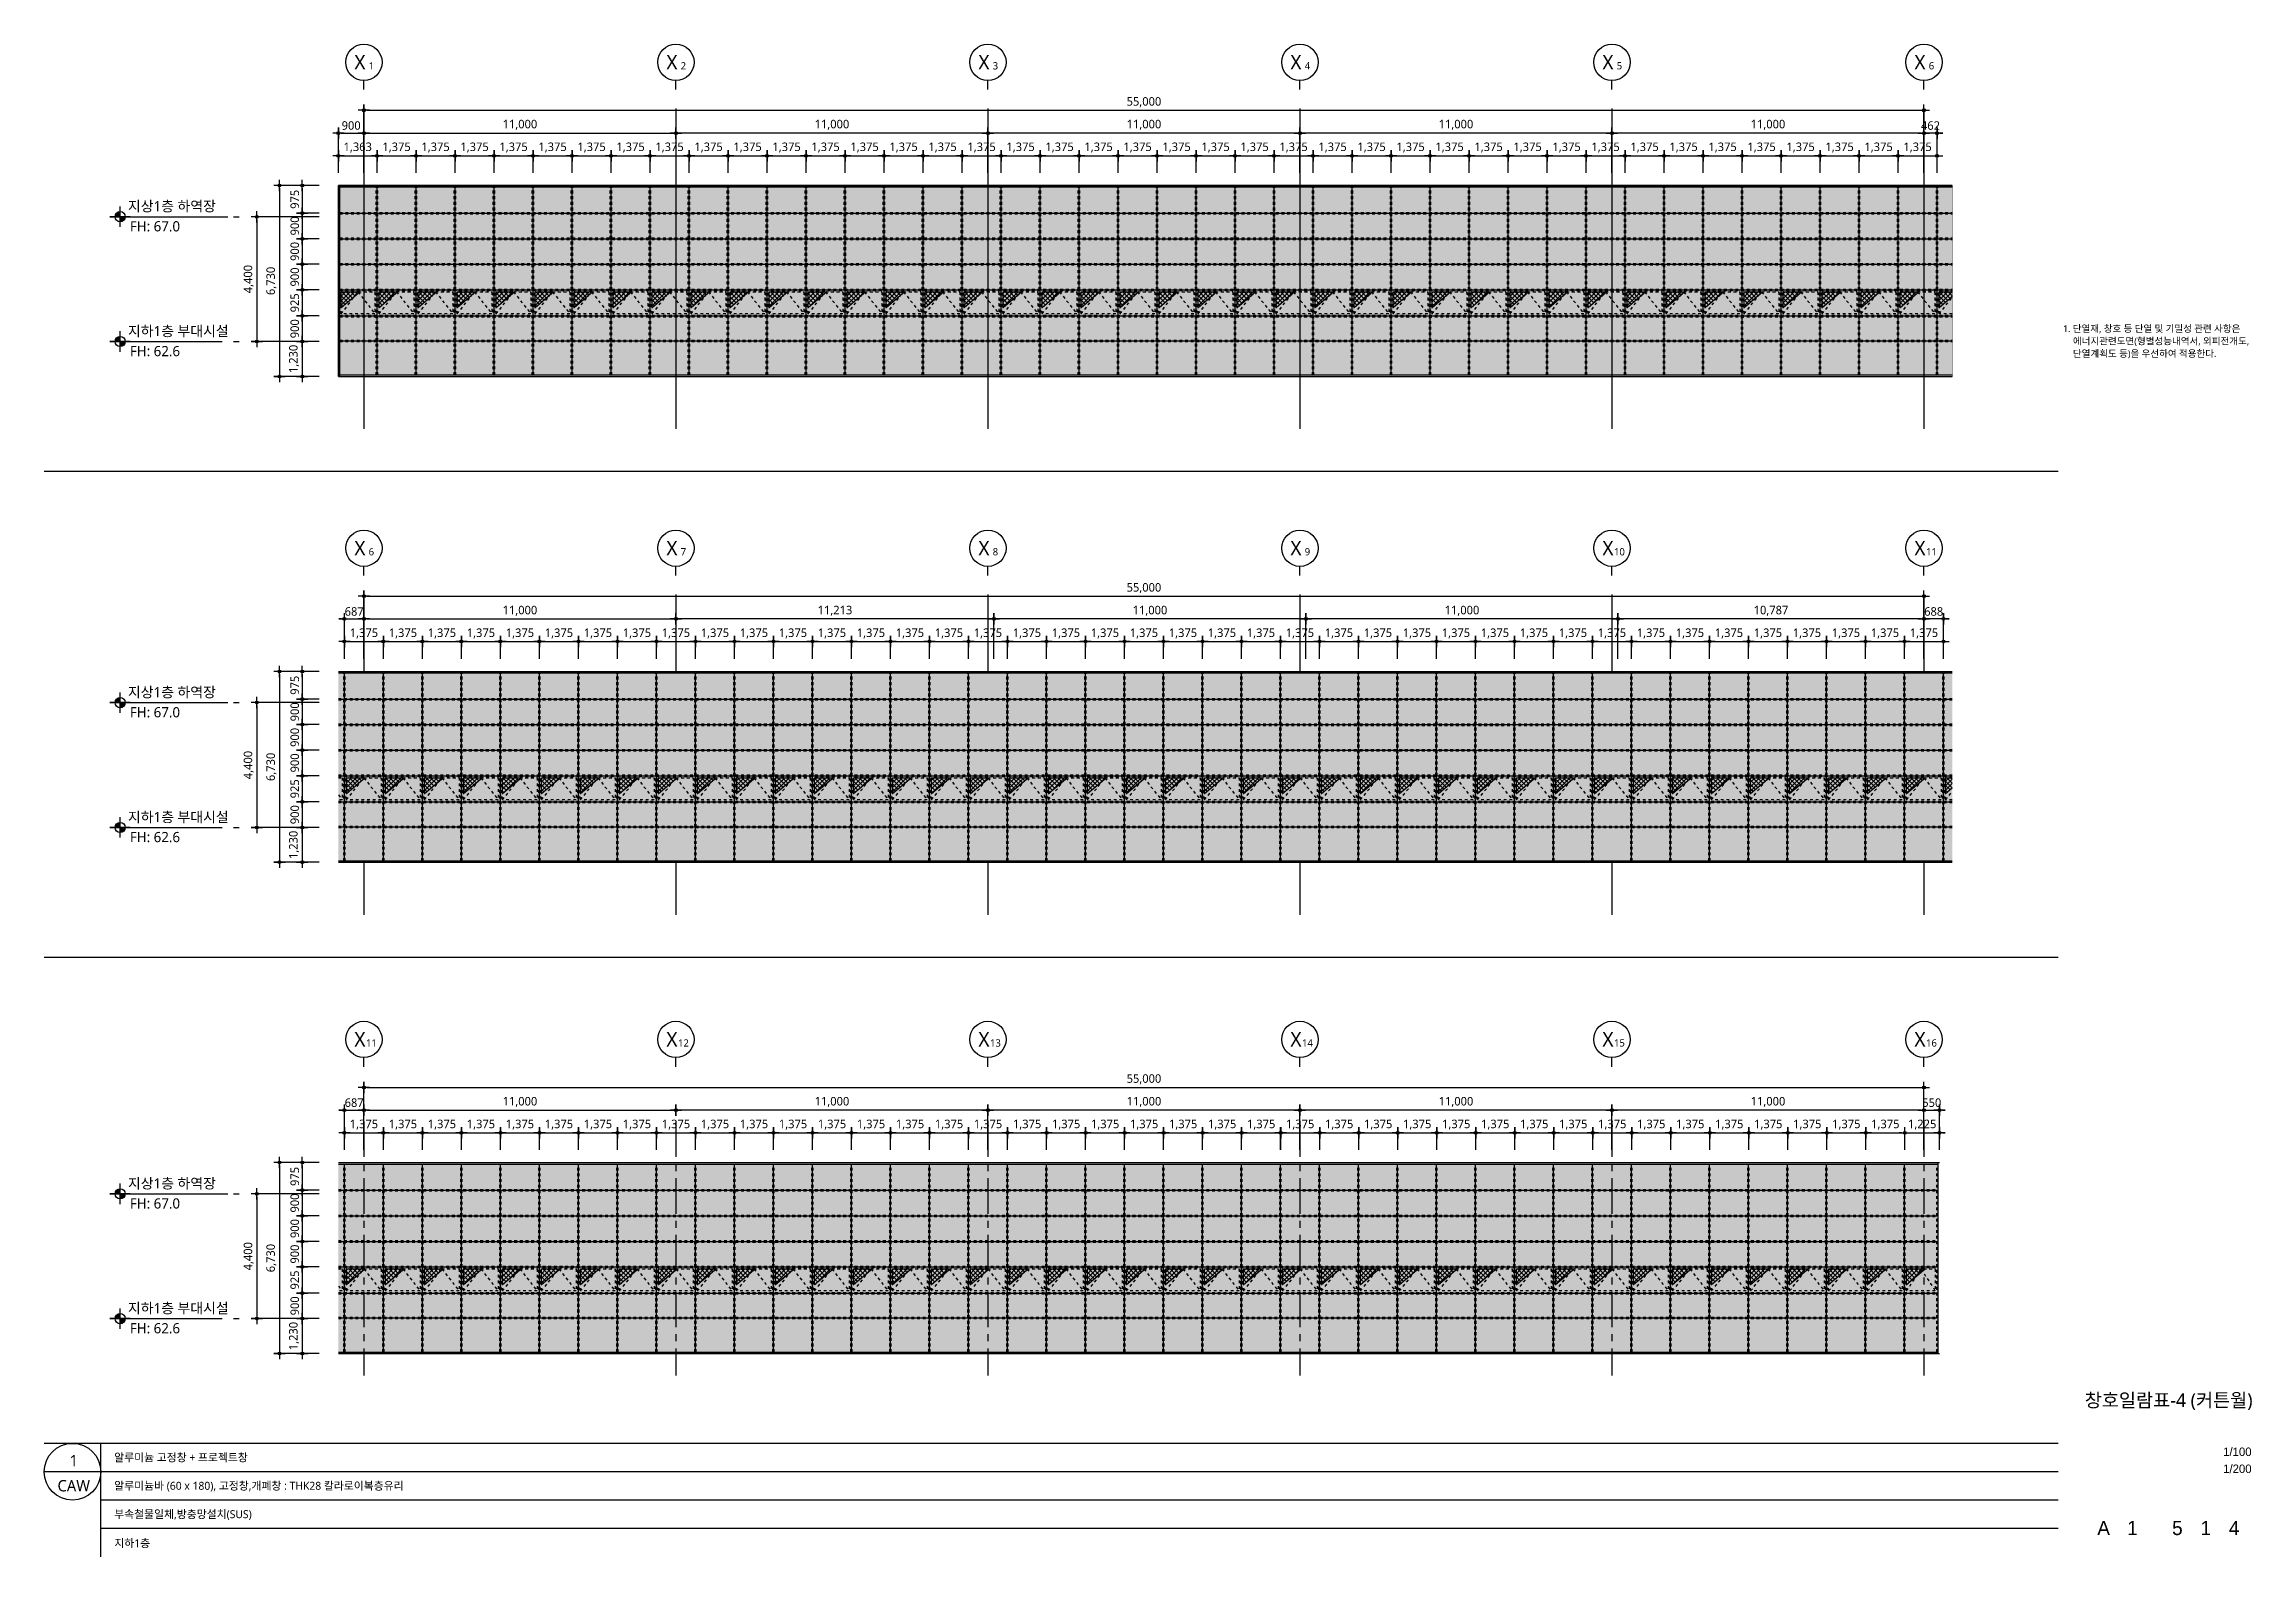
# Model space of a CAD drawing. Header units: millimetres. Extents: x 37653813 to 38677796, y 586285 to 874285.
# Drawn here: x 38599963 to 38677796, y 587385 to 640718 of the extents above; entities that cross this region are included whole.
import ezdxf
from ezdxf.enums import TextEntityAlignment as Align
from ezdxf.xclip import XClip

# ---------------------------------------------------------------- set-up
doc = ezdxf.new("R2010")
doc.units = ezdxf.units.MM
doc.header["$LTSCALE"] = 1000
doc.header["$MEASUREMENT"] = 0
doc.header["$XCLIPFRAME"] = 0
doc.header["$PDSIZE"] = -10
doc.linetypes.add('CENTER', pattern=[2, 1.25, -0.25, 0.25, -0.25])
doc.linetypes.add('HIDDEN', pattern=[2, 1, -1])
doc.layers.get('0').update_dxf_attribs({"linetype": 'CONTINUOUS'})
doc.layers.get('Defpoints').update_dxf_attribs({"color": 161, "linetype": 'CONTINUOUS'})
for name, color, linetype in [('BOX', 6, 'CONTINUOUS'), ('CEN(ST)', 1, 'CENTER'), ('dim0', 7, 'CONTINUOUS'), ('hatch', 8, 'CONTINUOUS'), ('SYM', 7, 'CONTINUOUS'), ('SYM(AXIS)', 7, 'CONTINUOUS'), ('TEXT', 3, 'CONTINUOUS'), ('TEXT(AXIS)', 2, 'CONTINUOUS'), ('TEXT(MIN)', 7, 'CONTINUOUS'), ('TEXT-TITLE', 6, 'CONTINUOUS'), ('TEXT-기입', 6, 'CONTINUOUS'), ('txt', 3, 'CONTINUOUS'), ('WIN(커튼월)_외부', 4, 'CONTINUOUS'), ('WIN(커튼월_HID)_외부', 252, 'HIDDEN'), ('WIN_3(커튼월)_외부', 252, 'HIDDEN'), ('절취선', 2, 'CONTINUOUS')]:
    doc.layers.add(name, color=color, linetype=linetype)
doc.layers.add('먹-WIN(커튼월)', color=7, linetype='CONTINUOUS', true_color=0xe0f2ff)
doc.styles.add('CGS', font='cgse', dxfattribs={"bigfont": 'cgs'})
doc.styles.add('나눔바른고딕', font='NanumBarunGothic.ttf')
doc.dimstyles.new('A1-100', dxfattribs={"dimtxt": 3, "dimasz": 1, "dimexe": 2, "dimexo": 2, "dimgap": 1, "dimtad": 1, "dimdec": 0, "dimzin": 12, "dimdsep": 46, "dimlunit": 6, "dimtxsty": '나눔바른고딕', "dimblk1": 'DIMDOT', "dimblk2": 'DIMDOT', "dimsah": 1, "dimcen": -1, "dimdle": 2, "dimclrd": 256, "dimclre": 256, "dimclrt": 3, "dimadec": 0, "dimazin": 0, "dimtfac": 1, "dimtdec": 0, "dimtix": 1, "dimtmove": 2, "dimatfit": 3, "dimldrblk": 'DIMDOT', "dimfxl": 1, "dimtvp": 1, "dimtolj": 1, "dimtzin": 12, "dimlwd": -1, "dimlwe": -1, "dimarcsym": 0})

msp = doc.modelspace()

# ---------------------------------------------------------------- texts
at = {"layer": 'TEXT', "style": '나눔바른고딕'}
for s, p in [('알루미늄 고정창 + 프로젝트창', (38602433.1, 590889.1)), ('알루미늄바 (60 x 180), 고정창,개폐창 : THK28 칼라로이복층유리', (38602433.1, 589890.3)), ('부속철물일체,방충망설치(SUS)', (38602433.1, 588889.1)), ('지하1층', (38602436.9, 587865.9))]:
    msp.add_text(s, height=280, dxfattribs=at).set_placement(p, align=Align.MIDDLE_LEFT)
at = {"layer": 'TEXT(AXIS)', "style": '나눔바른고딕'}
for s, height, p in [('X', 512, (38611096.1, 640082.6)), ('1', 256, (38611500.6, 639954.6)), ('X', 512, (38622096.1, 640082.6)), ('2', 256, (38622500.6, 639954.6)), ('X', 512, (38633096.1, 640082.6)), ('3', 256, (38633500.6, 639954.6)), ('X', 512, (38644096.1, 640082.6)), ('4', 256, (38644500.6, 639954.6)), ('X', 512, (38655096.1, 640082.6)), ('5', 256, (38655500.6, 639954.6)), ('X', 512, (38666096.1, 640082.6)), ('6', 256, (38666500.6, 639954.6)), ('X', 512, (38611096.1, 622949.3)), ('6', 256, (38611500.6, 622821.3)), ('X', 512, (38622096.1, 622949.3)), ('7', 256, (38622500.6, 622821.3)), ('X', 512, (38633096.1, 622949.3)), ('8', 256, (38633500.6, 622821.3)), ('X', 512, (38644096.1, 622949.3)), ('9', 256, (38644500.6, 622821.3)), ('X', 512, (38655096.1, 622949.3)), ('10', 256, (38655500.6, 622821.3)), ('X', 512, (38666096.1, 622949.3)), ('11', 256, (38666500.6, 622821.3)), ('X', 512, (38611096.1, 605631.4)), ('11', 256, (38611500.6, 605503.5)), ('X', 512, (38622096.1, 605631.4)), ('12', 256, (38622500.6, 605503.5)), ('X', 512, (38633096.1, 605631.4)), ('13', 256, (38633500.6, 605503.5)), ('X', 512, (38644096.1, 605631.4)), ('14', 256, (38644500.6, 605503.5)), ('X', 512, (38655096.1, 605631.4)), ('15', 256, (38655500.6, 605503.5)), ('X', 512, (38666096.1, 605631.4)), ('16', 256, (38666500.6, 605503.5))]:
    msp.add_text(s, height=height, dxfattribs=at).set_placement(p, align=Align.MIDDLE)
for s, p in [('지상1층 하역장', (38602917.6, 634824)), ('FH: 67.0', (38602986, 634116)), ('지하1층 부대시설', (38602917.6, 630424)), ('FH: 62.6', (38602986, 629716)), ('지상1층 하역장', (38602917.6, 617690.7)), ('FH: 67.0', (38602986, 616982.7)), ('지하1층 부대시설', (38602917.6, 613290.7)), ('FH: 62.6', (38602986, 612582.7)), ('지상1층 하역장', (38602917.6, 600372.8)), ('FH: 67.0', (38602986, 599664.8)), ('지하1층 부대시설', (38602917.6, 595972.8)), ('FH: 62.6', (38602986, 595264.8))]:
    msp.add_text(s, height=360, dxfattribs=at).set_placement(p)
at = {"layer": 'TEXT-TITLE', "style": '나눔바른고딕'}
msp.add_text('창호일람표-4 (커튼월)', height=480, dxfattribs=at).set_placement((38674863.4, 592908.2), align=Align.MIDDLE_CENTER)
at = {"layer": 'TEXT-기입', "style": 'CGS'}
for s, p in [('1/100', (38676783.8, 590849.2)), ('1/200', (38676783.8, 590249.2))]:
    msp.add_text(s, height=300, dxfattribs=at).set_placement(p, align=Align.BOTTOM_LEFT)
for s, p in [('A', (38672571.1, 588402.9)), ('1', (38673583.7, 588402.9)), ('5', (38675171.1, 588402.9)), ('1', (38676171.1, 588402.9)), ('4', (38677171.1, 588402.9))]:
    msp.add_text(s, height=500, dxfattribs=at).set_placement(p, align=Align.MIDDLE_CENTER)
at = {"layer": 'txt', "style": '나눔바른고딕'}
for s, p in [('1', (38601007, 590776.5)), ('CAW', (38601007, 589892.4))]:
    msp.add_text(s, height=400, dxfattribs=at).set_placement(p, align=Align.MIDDLE_CENTER)

# ---------------------------------------------------------------- blocks, each defined once
blk = doc.blocks.new('A$C2DB153E7')
at = {"layer": 'hatch'}
h = blk.add_hatch(dxfattribs=at)
h.set_pattern_fill('_USER', color=252, scale=112.5, angle=45, double=1, pattern_type=0)
h.set_pattern_definition([(45, (-5906.34, -13786.88), (-79.5495, 79.5495), []), (135, (-5906.34, -13786.88), (-79.5495, -79.5495), [])])
h.paths.add_polyline_path([(663, 0), (0, -562), (0, 0)])
at = {"layer": 'hatch', "color": 252}
blk.add_lwpolyline([(663, 0), (0, -562), (0, 0)], close=True, dxfattribs=at)
blk = doc.blocks.new('A$C26893fde')
blk.add_wipeout([(8127, 7190), (174352, 7190), (174352, 460), (8127, 460)])
at = {"layer": '먹-WIN(커튼월)', "ltscale": 0.1}
h = blk.add_hatch(dxfattribs=at)
h.set_pattern_fill('DOTS', color=254, scale=3000)
h.set_pattern_definition([(0, (-37795372.14, -766752.47), (93.75, 187.5), [0, -187.5])])
h.paths.add_polyline_path([(174302, 7140), (8177, 7140), (8177, 4390), (174302, 4390)])
h = blk.add_hatch(dxfattribs=at)
h.set_pattern_fill('DOTS', color=256, scale=3000)
h.set_pattern_definition([(0, (-37795372.14, -769452.47), (93.75, 187.5), [0, -187.5])])
h.paths.add_polyline_path([(174302, 4390), (8177, 4390), (8177, 1690), (174302, 1690)])
h = blk.add_hatch(dxfattribs=at)
h.set_pattern_fill('DOTS', color=254, scale=3000)
h.set_pattern_definition([(0, (-37795372.14, -772202.47), (93.75, 187.5), [0, -187.5])])
h.paths.add_polyline_path([(174302, 1690), (8177, 1690), (8177, 510), (174302, 510)])
at = {"layer": 'WIN(커튼월)_외부', "ltscale": 1000}
for p, q in [((8127, 7190), (174352, 7190)), ((8127, 7190), (174352, 7190)), ((8127, 460), (8127, 7190)), ((8177, 460), (8177, 7190)), ((8177, 7140), (174302, 7140)), ((9489, 510), (9489, 7140)), ((10864, 510), (10864, 7140)), ((12239, 510), (12239, 7140)), ((13614, 510), (13614, 7140)), ((14989, 510), (14989, 7140)), ((16364, 510), (16364, 7140)), ((17739, 510), (17739, 7140)), ((19114, 510), (19114, 7140)), ((20489, 510), (20489, 7140)), ((21864, 510), (21864, 7140)), ((23239, 510), (23239, 7140)), ((24614, 510), (24614, 7140)), ((25989, 510), (25989, 7140)), ((27364, 510), (27364, 7140)), ((28739, 510), (28739, 7140)), ((30114, 510), (30114, 7140)), ((31489, 510), (31489, 7140)), ((32864, 510), (32864, 7140)), ((34239, 510), (34239, 7140)), ((35614, 510), (35614, 7140)), ((36989, 510), (36989, 7140)), ((38364, 510), (38364, 7140)), ((39739, 510), (39739, 7140)), ((41114, 510), (41114, 7140)), ((42489, 510), (42489, 7140)), ((43864, 510), (43864, 7140)), ((45239, 510), (45239, 7140)), ((46614, 510), (46614, 7140)), ((47989, 510), (47989, 7140)), ((49364, 510), (49364, 7140)), ((50739, 510), (50739, 7140)), ((52114, 510), (52114, 7140)), ((53489, 510), (53489, 7140)), ((54864, 510), (54864, 7140)), ((56239, 510), (56239, 7140)), ((57614, 510), (57614, 7140)), ((58989, 510), (58989, 7140)), ((60364, 510), (60364, 7140)), ((61739, 510), (61739, 7140)), ((63114, 510), (63114, 7140)), ((64489, 510), (64489, 7140)), ((65864, 510), (65864, 7140)), ((67239, 510), (67239, 7140)), ((68614, 510), (68614, 7140)), ((69989, 510), (69989, 7140)), ((71364, 510), (71364, 7140)), ((72739, 510), (72739, 7140)), ((74114, 510), (74114, 7140)), ((75489, 510), (75489, 7140)), ((76864, 510), (76864, 7140)), ((78239, 510), (78239, 7140)), ((79614, 510), (79614, 7140)), ((80989, 510), (80989, 7140)), ((82364, 510), (82364, 7140)), ((83739, 510), (83739, 7140)), ((85114, 510), (85114, 7140)), ((86489, 510), (86489, 7140)), ((87864, 510), (87864, 7140)), ((89239, 510), (89239, 7140)), ((90614, 510), (90614, 7140)), ((91989, 510), (91989, 7140)), ((93364, 510), (93364, 7140)), ((94739, 510), (94739, 7140)), ((96114, 510), (96114, 7140)), ((97489, 510), (97489, 7140)), ((98864, 510), (98864, 7140)), ((100239, 510), (100239, 7140)), ((101614, 510), (101614, 7140)), ((102989, 510), (102989, 7140)), ((104364, 510), (104364, 7140)), ((105739, 510), (105739, 7140)), ((107114, 510), (107114, 7140)), ((108489, 510), (108489, 7140)), ((109864, 510), (109864, 7140)), ((111239, 510), (111239, 7140)), ((112614, 510), (112614, 7140)), ((113989, 510), (113989, 7140)), ((115364, 510), (115364, 7140)), ((116739, 510), (116739, 7140)), ((118114, 510), (118114, 7140)), ((119489, 510), (119489, 7140)), ((120864, 510), (120864, 7140)), ((122239, 510), (122239, 7140)), ((123614, 510), (123614, 7140)), ((124989, 510), (124989, 7140)), ((126364, 510), (126364, 7140)), ((127739, 510), (127739, 7140)), ((129114, 510), (129114, 7140)), ((130489, 510), (130489, 7140)), ((131864, 510), (131864, 7140)), ((133239, 510), (133239, 7140)), ((134614, 510), (134614, 7140)), ((135989, 510), (135989, 7140)), ((137364, 510), (137364, 7140)), ((138739, 510), (138739, 7140)), ((140114, 510), (140114, 7140)), ((141489, 510), (141489, 7140)), ((142864, 510), (142864, 7140)), ((144239, 510), (144239, 7140)), ((145614, 510), (145614, 7140)), ((146989, 510), (146989, 7140)), ((148364, 510), (148364, 7140)), ((149739, 510), (149739, 7140)), ((151114, 510), (151114, 7140)), ((152489, 510), (152489, 7140)), ((153864, 510), (153864, 7140)), ((155239, 510), (155239, 7140)), ((156614, 510), (156614, 7140)), ((157989, 510), (157989, 7140)), ((159364, 510), (159364, 7140)), ((160739, 510), (160739, 7140)), ((162114, 510), (162114, 7140)), ((163489, 510), (163489, 7140)), ((164864, 510), (164864, 7140)), ((166239, 510), (166239, 7140)), ((167614, 510), (167614, 7140)), ((168989, 510), (168989, 7140)), ((170364, 510), (170364, 7140)), ((171739, 510), (171739, 7140)), ((173114, 510), (173114, 7140)), ((8177, 6215), (174252, 6215)), ((8177, 6215), (174252, 6215)), ((8177, 6215), (174252, 6215)), ((8177, 6215), (174252, 6215)), ((8177, 5315), (174252, 5315)), ((8177, 5315), (174252, 5315)), ((8177, 5315), (174252, 5315)), ((8177, 5315), (174252, 5315)), ((8177, 4415), (174252, 4415)), ((8177, 4415), (174252, 4415)), ((8177, 4415), (174252, 4415)), ((8177, 4415), (174252, 4415)), ((8177, 3515), (174252, 3515)), ((8177, 2590), (174252, 2590)), ((8177, 1715), (174252, 1715)), ((8127, 460), (174352, 460)), ((8177, 510), (174302, 510))]:
    blk.add_line(p, q, dxfattribs=at)
for points in [[(174302, 460), (174302, 7190)], [(174352, 460), (174352, 7190)]]:
    blk.add_lwpolyline(points, dxfattribs=at)
at = {"layer": 'WIN(커튼월_HID)_외부', "ltscale": 0.1}
for p, q in [((9464, 510), (9464, 7140)), ((9514, 510), (9514, 7140)), ((10839, 510), (10839, 7140)), ((10889, 510), (10889, 7140)), ((12214, 510), (12214, 7140)), ((12264, 510), (12264, 7140)), ((13589, 510), (13589, 7140)), ((13639, 510), (13639, 7140)), ((14964, 510), (14964, 7140)), ((15014, 510), (15014, 7140)), ((16339, 510), (16339, 7140)), ((16389, 510), (16389, 7140)), ((17714, 510), (17714, 7140)), ((17764, 510), (17764, 7140)), ((19089, 510), (19089, 7140)), ((19139, 510), (19139, 7140)), ((20464, 510), (20464, 7140)), ((20514, 510), (20514, 7140)), ((21839, 510), (21839, 7140)), ((21889, 510), (21889, 7140)), ((23214, 510), (23214, 7140)), ((23264, 510), (23264, 7140)), ((24589, 510), (24589, 7140)), ((24639, 510), (24639, 7140)), ((25964, 510), (25964, 7140)), ((26014, 510), (26014, 7140)), ((27339, 510), (27339, 7140)), ((27389, 510), (27389, 7140)), ((28714, 510), (28714, 7140)), ((28764, 510), (28764, 7140)), ((30089, 510), (30089, 7140)), ((30139, 510), (30139, 7140)), ((31464, 510), (31464, 7140)), ((31514, 510), (31514, 7140)), ((32839, 510), (32839, 7140)), ((32889, 510), (32889, 7140)), ((34214, 510), (34214, 7140)), ((34264, 510), (34264, 7140)), ((35589, 510), (35589, 7140)), ((35639, 510), (35639, 7140)), ((36964, 510), (36964, 7140)), ((37014, 510), (37014, 7140)), ((38339, 510), (38339, 7140)), ((38389, 510), (38389, 7140)), ((39714, 510), (39714, 7140)), ((39764, 510), (39764, 7140)), ((41089, 510), (41089, 7140)), ((41139, 510), (41139, 7140)), ((42464, 510), (42464, 7140)), ((42514, 510), (42514, 7140)), ((43839, 510), (43839, 7140)), ((43889, 510), (43889, 7140)), ((45214, 510), (45214, 7140)), ((45264, 510), (45264, 7140)), ((46589, 510), (46589, 7140)), ((46639, 510), (46639, 7140)), ((47964, 510), (47964, 7140)), ((48014, 510), (48014, 7140)), ((49339, 510), (49339, 7140)), ((49389, 510), (49389, 7140)), ((50714, 510), (50714, 7140)), ((50764, 510), (50764, 7140)), ((52089, 510), (52089, 7140)), ((52139, 510), (52139, 7140)), ((53464, 510), (53464, 7140)), ((53514, 510), (53514, 7140)), ((54839, 510), (54839, 7140)), ((54889, 510), (54889, 7140)), ((56214, 510), (56214, 7140)), ((56264, 510), (56264, 7140)), ((57589, 510), (57589, 7140)), ((57639, 510), (57639, 7140)), ((58964, 510), (58964, 7140)), ((59014, 510), (59014, 7140)), ((60339, 510), (60339, 7140)), ((60389, 510), (60389, 7140)), ((61714, 510), (61714, 7140)), ((61764, 510), (61764, 7140)), ((63089, 510), (63089, 7140)), ((63139, 510), (63139, 7140)), ((64464, 510), (64464, 7140)), ((64514, 510), (64514, 7140)), ((65839, 510), (65839, 7140)), ((65889, 510), (65889, 7140)), ((67214, 510), (67214, 7140)), ((67264, 510), (67264, 7140)), ((68589, 510), (68589, 7140)), ((68639, 510), (68639, 7140)), ((69964, 510), (69964, 7140)), ((70014, 510), (70014, 7140)), ((71339, 510), (71339, 7140)), ((71389, 510), (71389, 7140)), ((72714, 510), (72714, 7140)), ((72764, 510), (72764, 7140)), ((74089, 510), (74089, 7140)), ((74139, 510), (74139, 7140)), ((75464, 510), (75464, 7140)), ((75514, 510), (75514, 7140)), ((76839, 510), (76839, 7140)), ((76889, 510), (76889, 7140)), ((78214, 510), (78214, 7140)), ((78264, 510), (78264, 7140)), ((79589, 510), (79589, 7140)), ((79639, 510), (79639, 7140)), ((80964, 510), (80964, 7140)), ((81014, 510), (81014, 7140)), ((82339, 510), (82339, 7140)), ((82389, 510), (82389, 7140)), ((83714, 510), (83714, 7140)), ((83764, 510), (83764, 7140)), ((85089, 510), (85089, 7140)), ((85139, 510), (85139, 7140)), ((86464, 510), (86464, 7140)), ((86514, 510), (86514, 7140)), ((87839, 510), (87839, 7140)), ((87889, 510), (87889, 7140)), ((89214, 510), (89214, 7140)), ((89264, 510), (89264, 7140)), ((90589, 510), (90589, 7140)), ((90639, 510), (90639, 7140)), ((91964, 510), (91964, 7140)), ((92014, 510), (92014, 7140)), ((93339, 510), (93339, 7140)), ((93389, 510), (93389, 7140)), ((94714, 510), (94714, 7140)), ((94764, 510), (94764, 7140)), ((96089, 510), (96089, 7140)), ((96139, 510), (96139, 7140)), ((97464, 510), (97464, 7140)), ((97514, 510), (97514, 7140)), ((98839, 510), (98839, 7140)), ((98889, 510), (98889, 7140)), ((100214, 510), (100214, 7140)), ((100264, 510), (100264, 7140)), ((101589, 510), (101589, 7140)), ((101639, 510), (101639, 7140)), ((102964, 510), (102964, 7140)), ((103014, 510), (103014, 7140)), ((104339, 510), (104339, 7140)), ((104389, 510), (104389, 7140)), ((105714, 510), (105714, 7140)), ((105764, 510), (105764, 7140)), ((107089, 510), (107089, 7140)), ((107139, 510), (107139, 7140)), ((108464, 510), (108464, 7140)), ((108514, 510), (108514, 7140)), ((109839, 510), (109839, 7140)), ((109889, 510), (109889, 7140)), ((111214, 510), (111214, 7140)), ((111264, 510), (111264, 7140)), ((112589, 510), (112589, 7140)), ((112639, 510), (112639, 7140)), ((113964, 510), (113964, 7140)), ((114014, 510), (114014, 7140)), ((115339, 510), (115339, 7140)), ((115389, 510), (115389, 7140)), ((116714, 510), (116714, 7140)), ((116764, 510), (116764, 7140)), ((118089, 510), (118089, 7140)), ((118139, 510), (118139, 7140)), ((119464, 510), (119464, 7140)), ((119514, 510), (119514, 7140)), ((120839, 510), (120839, 7140)), ((120889, 510), (120889, 7140)), ((122214, 510), (122214, 7140)), ((122264, 510), (122264, 7140)), ((123589, 510), (123589, 7140)), ((123639, 510), (123639, 7140)), ((124964, 510), (124964, 7140)), ((125014, 510), (125014, 7140)), ((126339, 510), (126339, 7140)), ((126389, 510), (126389, 7140)), ((127714, 510), (127714, 7140)), ((127764, 510), (127764, 7140)), ((129089, 510), (129089, 7140)), ((129139, 510), (129139, 7140)), ((130464, 510), (130464, 7140)), ((130514, 510), (130514, 7140)), ((131839, 510), (131839, 7140)), ((131889, 510), (131889, 7140)), ((133214, 510), (133214, 7140)), ((133264, 510), (133264, 7140)), ((134589, 510), (134589, 7140)), ((134639, 510), (134639, 7140)), ((135964, 510), (135964, 7140)), ((136014, 510), (136014, 7140)), ((137339, 510), (137339, 7140)), ((137389, 510), (137389, 7140)), ((138714, 510), (138714, 7140)), ((138764, 510), (138764, 7140)), ((140089, 510), (140089, 7140)), ((140139, 510), (140139, 7140)), ((141464, 510), (141464, 7140)), ((141514, 510), (141514, 7140)), ((142839, 510), (142839, 7140)), ((142889, 510), (142889, 7140)), ((144214, 510), (144214, 7140)), ((144264, 510), (144264, 7140)), ((145589, 510), (145589, 7140)), ((145639, 510), (145639, 7140)), ((146964, 510), (146964, 7140)), ((147014, 510), (147014, 7140)), ((148339, 510), (148339, 7140)), ((148389, 510), (148389, 7140)), ((149714, 510), (149714, 7140)), ((149764, 510), (149764, 7140)), ((151089, 510), (151089, 7140)), ((151139, 510), (151139, 7140)), ((152464, 510), (152464, 7140)), ((152514, 510), (152514, 7140)), ((153839, 510), (153839, 7140)), ((153889, 510), (153889, 7140)), ((155214, 510), (155214, 7140)), ((155264, 510), (155264, 7140)), ((156589, 510), (156589, 7140)), ((156639, 510), (156639, 7140)), ((157964, 510), (157964, 7140)), ((158014, 510), (158014, 7140)), ((159339, 510), (159339, 7140)), ((159389, 510), (159389, 7140)), ((160714, 510), (160714, 7140)), ((160764, 510), (160764, 7140)), ((162089, 510), (162089, 7140)), ((162139, 510), (162139, 7140)), ((163464, 510), (163464, 7140)), ((163514, 510), (163514, 7140)), ((164839, 510), (164839, 7140)), ((164889, 510), (164889, 7140)), ((166214, 510), (166214, 7140)), ((166264, 510), (166264, 7140)), ((167589, 510), (167589, 7140)), ((167639, 510), (167639, 7140)), ((168964, 510), (168964, 7140)), ((169014, 510), (169014, 7140)), ((170339, 510), (170339, 7140)), ((170389, 510), (170389, 7140)), ((171714, 510), (171714, 7140)), ((171764, 510), (171764, 7140)), ((173089, 510), (173089, 7140)), ((173139, 510), (173139, 7140)), ((174252, 510), (174252, 7140)), ((8177, 6240), (174252, 6240)), ((8172, 6190), (174247, 6190)), ((8172, 5290), (174247, 5290)), ((8177, 5340), (174252, 5340)), ((8172, 4390), (174247, 4390)), ((8177, 4440), (174252, 4440)), ((8177, 3540), (174252, 3540)), ((8177, 3490), (174252, 3490)), ((8177, 2615), (174252, 2615)), ((8177, 2565), (174252, 2565)), ((8177, 1740), (174252, 1740)), ((8177, 1690), (174252, 1690))]:
    blk.add_line(p, q, dxfattribs=at)
for points in [[(8227, 3440), (9414, 3440), (9414, 2665), (8227, 2665)], [(9564, 3440), (10789, 3440), (10789, 2665), (9564, 2665)], [(10939, 3440), (12164, 3440), (12164, 2665), (10939, 2665)], [(12314, 3440), (13539, 3440), (13539, 2665), (12314, 2665)], [(13689, 3440), (14914, 3440), (14914, 2665), (13689, 2665)], [(15064, 3440), (16289, 3440), (16289, 2665), (15064, 2665)], [(16439, 3440), (17664, 3440), (17664, 2665), (16439, 2665)], [(17814, 3440), (19039, 3440), (19039, 2665), (17814, 2665)], [(19189, 3440), (20414, 3440), (20414, 2665), (19189, 2665)], [(20564, 3440), (21789, 3440), (21789, 2665), (20564, 2665)], [(21939, 3440), (23164, 3440), (23164, 2665), (21939, 2665)], [(23314, 3440), (24539, 3440), (24539, 2665), (23314, 2665)], [(24689, 3440), (25914, 3440), (25914, 2665), (24689, 2665)], [(26064, 3440), (27289, 3440), (27289, 2665), (26064, 2665)], [(27439, 3440), (28664, 3440), (28664, 2665), (27439, 2665)], [(28814, 3440), (30039, 3440), (30039, 2665), (28814, 2665)], [(30189, 3440), (31414, 3440), (31414, 2665), (30189, 2665)], [(31564, 3440), (32789, 3440), (32789, 2665), (31564, 2665)], [(32939, 3440), (34164, 3440), (34164, 2665), (32939, 2665)], [(34314, 3440), (35539, 3440), (35539, 2665), (34314, 2665)], [(35689, 3440), (36914, 3440), (36914, 2665), (35689, 2665)], [(37064, 3440), (38289, 3440), (38289, 2665), (37064, 2665)], [(38439, 3440), (39664, 3440), (39664, 2665), (38439, 2665)], [(39814, 3440), (41039, 3440), (41039, 2665), (39814, 2665)], [(41189, 3440), (42414, 3440), (42414, 2665), (41189, 2665)], [(42564, 3440), (43789, 3440), (43789, 2665), (42564, 2665)], [(43939, 3440), (45164, 3440), (45164, 2665), (43939, 2665)], [(45314, 3440), (46539, 3440), (46539, 2665), (45314, 2665)], [(46689, 3440), (47914, 3440), (47914, 2665), (46689, 2665)], [(48064, 3440), (49289, 3440), (49289, 2665), (48064, 2665)], [(49439, 3440), (50664, 3440), (50664, 2665), (49439, 2665)], [(50814, 3440), (52039, 3440), (52039, 2665), (50814, 2665)], [(52189, 3440), (53414, 3440), (53414, 2665), (52189, 2665)], [(53564, 3440), (54789, 3440), (54789, 2665), (53564, 2665)], [(54939, 3440), (56164, 3440), (56164, 2665), (54939, 2665)], [(56314, 3440), (57539, 3440), (57539, 2665), (56314, 2665)], [(57689, 3440), (58914, 3440), (58914, 2665), (57689, 2665)], [(59064, 3440), (60289, 3440), (60289, 2665), (59064, 2665)], [(60439, 3440), (61664, 3440), (61664, 2665), (60439, 2665)], [(61814, 3440), (63039, 3440), (63039, 2665), (61814, 2665)], [(63189, 3440), (64414, 3440), (64414, 2665), (63189, 2665)], [(64564, 3440), (65789, 3440), (65789, 2665), (64564, 2665)], [(65939, 3440), (67164, 3440), (67164, 2665), (65939, 2665)], [(67314, 3440), (68539, 3440), (68539, 2665), (67314, 2665)], [(68689, 3440), (69914, 3440), (69914, 2665), (68689, 2665)], [(70064, 3440), (71289, 3440), (71289, 2665), (70064, 2665)], [(71439, 3440), (72664, 3440), (72664, 2665), (71439, 2665)], [(72814, 3440), (74039, 3440), (74039, 2665), (72814, 2665)], [(74189, 3440), (75414, 3440), (75414, 2665), (74189, 2665)], [(75564, 3440), (76789, 3440), (76789, 2665), (75564, 2665)], [(76939, 3440), (78164, 3440), (78164, 2665), (76939, 2665)], [(78314, 3440), (79539, 3440), (79539, 2665), (78314, 2665)], [(79689, 3440), (80914, 3440), (80914, 2665), (79689, 2665)], [(81064, 3440), (82289, 3440), (82289, 2665), (81064, 2665)], [(82439, 3440), (83664, 3440), (83664, 2665), (82439, 2665)], [(83814, 3440), (85039, 3440), (85039, 2665), (83814, 2665)], [(85189, 3440), (86414, 3440), (86414, 2665), (85189, 2665)], [(86564, 3440), (87789, 3440), (87789, 2665), (86564, 2665)], [(87939, 3440), (89164, 3440), (89164, 2665), (87939, 2665)], [(89314, 3440), (90539, 3440), (90539, 2665), (89314, 2665)], [(90689, 3440), (91914, 3440), (91914, 2665), (90689, 2665)], [(92064, 3440), (93289, 3440), (93289, 2665), (92064, 2665)], [(93439, 3440), (94664, 3440), (94664, 2665), (93439, 2665)], [(94814, 3440), (96039, 3440), (96039, 2665), (94814, 2665)], [(96189, 3440), (97414, 3440), (97414, 2665), (96189, 2665)], [(97564, 3440), (98789, 3440), (98789, 2665), (97564, 2665)], [(98939, 3440), (100164, 3440), (100164, 2665), (98939, 2665)], [(100314, 3440), (101539, 3440), (101539, 2665), (100314, 2665)], [(101689, 3440), (102914, 3440), (102914, 2665), (101689, 2665)], [(103064, 3440), (104289, 3440), (104289, 2665), (103064, 2665)], [(104439, 3440), (105664, 3440), (105664, 2665), (104439, 2665)], [(105814, 3440), (107039, 3440), (107039, 2665), (105814, 2665)], [(107189, 3440), (108414, 3440), (108414, 2665), (107189, 2665)], [(108564, 3440), (109789, 3440), (109789, 2665), (108564, 2665)], [(109939, 3440), (111164, 3440), (111164, 2665), (109939, 2665)], [(111314, 3440), (112539, 3440), (112539, 2665), (111314, 2665)], [(112689, 3440), (113914, 3440), (113914, 2665), (112689, 2665)], [(114064, 3440), (115289, 3440), (115289, 2665), (114064, 2665)], [(115439, 3440), (116664, 3440), (116664, 2665), (115439, 2665)], [(116814, 3440), (118039, 3440), (118039, 2665), (116814, 2665)], [(118189, 3440), (119414, 3440), (119414, 2665), (118189, 2665)], [(119564, 3440), (120789, 3440), (120789, 2665), (119564, 2665)], [(120939, 3440), (122164, 3440), (122164, 2665), (120939, 2665)], [(122314, 3440), (123539, 3440), (123539, 2665), (122314, 2665)], [(123689, 3440), (124914, 3440), (124914, 2665), (123689, 2665)], [(125064, 3440), (126289, 3440), (126289, 2665), (125064, 2665)], [(126439, 3440), (127664, 3440), (127664, 2665), (126439, 2665)], [(127814, 3440), (129039, 3440), (129039, 2665), (127814, 2665)], [(129189, 3440), (130414, 3440), (130414, 2665), (129189, 2665)], [(130564, 3440), (131789, 3440), (131789, 2665), (130564, 2665)], [(131939, 3440), (133164, 3440), (133164, 2665), (131939, 2665)], [(133314, 3440), (134539, 3440), (134539, 2665), (133314, 2665)], [(134689, 3440), (135914, 3440), (135914, 2665), (134689, 2665)], [(136064, 3440), (137289, 3440), (137289, 2665), (136064, 2665)], [(137439, 3440), (138664, 3440), (138664, 2665), (137439, 2665)], [(138814, 3440), (140039, 3440), (140039, 2665), (138814, 2665)], [(140189, 3440), (141414, 3440), (141414, 2665), (140189, 2665)], [(141564, 3440), (142789, 3440), (142789, 2665), (141564, 2665)], [(142939, 3440), (144164, 3440), (144164, 2665), (142939, 2665)], [(144314, 3440), (145539, 3440), (145539, 2665), (144314, 2665)], [(145689, 3440), (146914, 3440), (146914, 2665), (145689, 2665)], [(147064, 3440), (148289, 3440), (148289, 2665), (147064, 2665)], [(148439, 3440), (149664, 3440), (149664, 2665), (148439, 2665)], [(149814, 3440), (151039, 3440), (151039, 2665), (149814, 2665)], [(151189, 3440), (152414, 3440), (152414, 2665), (151189, 2665)], [(152564, 3440), (153789, 3440), (153789, 2665), (152564, 2665)], [(153939, 3440), (155164, 3440), (155164, 2665), (153939, 2665)], [(155314, 3440), (156539, 3440), (156539, 2665), (155314, 2665)], [(156689, 3440), (157914, 3440), (157914, 2665), (156689, 2665)], [(158064, 3440), (159289, 3440), (159289, 2665), (158064, 2665)], [(159439, 3440), (160664, 3440), (160664, 2665), (159439, 2665)], [(160814, 3440), (162039, 3440), (162039, 2665), (160814, 2665)], [(162189, 3440), (163414, 3440), (163414, 2665), (162189, 2665)], [(163564, 3440), (164789, 3440), (164789, 2665), (163564, 2665)], [(164939, 3440), (166164, 3440), (166164, 2665), (164939, 2665)], [(166314, 3440), (167539, 3440), (167539, 2665), (166314, 2665)], [(167689, 3440), (168914, 3440), (168914, 2665), (167689, 2665)], [(169064, 3440), (170289, 3440), (170289, 2665), (169064, 2665)], [(170439, 3440), (171664, 3440), (171664, 2665), (170439, 2665)], [(171814, 3440), (173039, 3440), (173039, 2665), (171814, 2665)], [(173189, 3440), (174202, 3440), (174202, 2665), (173189, 2665)]]:
    blk.add_lwpolyline(points, close=True, dxfattribs=at)
at = {"layer": 'WIN_3(커튼월)_외부', "ltscale": 0.1}
for points in [[(8227, 2665), (8821, 3440), (9414, 2665)], [(9564, 2665), (10177, 3440), (10789, 2665)], [(10939, 2665), (11552, 3440), (12164, 2665)], [(12314, 2665), (12927, 3440), (13539, 2665)], [(13689, 2665), (14302, 3440), (14914, 2665)], [(15064, 2665), (15677, 3440), (16289, 2665)], [(16439, 2665), (17052, 3440), (17664, 2665)], [(17814, 2665), (18427, 3440), (19039, 2665)], [(19189, 2665), (19802, 3440), (20414, 2665)], [(20564, 2665), (21177, 3440), (21789, 2665)], [(21939, 2665), (22552, 3440), (23164, 2665)], [(23314, 2665), (23927, 3440), (24539, 2665)], [(24689, 2665), (25302, 3440), (25914, 2665)], [(26064, 2665), (26677, 3440), (27289, 2665)], [(27439, 2665), (28052, 3440), (28664, 2665)], [(28814, 2665), (29427, 3440), (30039, 2665)], [(30189, 2665), (30802, 3440), (31414, 2665)], [(31564, 2665), (32177, 3440), (32789, 2665)], [(32939, 2665), (33552, 3440), (34164, 2665)], [(34314, 2665), (34927, 3440), (35539, 2665)], [(35689, 2665), (36302, 3440), (36914, 2665)], [(37064, 2665), (37677, 3440), (38289, 2665)], [(38439, 2665), (39052, 3440), (39664, 2665)], [(39814, 2665), (40427, 3440), (41039, 2665)], [(41189, 2665), (41802, 3440), (42414, 2665)], [(42564, 2665), (43177, 3440), (43789, 2665)], [(43939, 2665), (44552, 3440), (45164, 2665)], [(45314, 2665), (45927, 3440), (46539, 2665)], [(46689, 2665), (47302, 3440), (47914, 2665)], [(48064, 2665), (48677, 3440), (49289, 2665)], [(49439, 2665), (50052, 3440), (50664, 2665)], [(50814, 2665), (51427, 3440), (52039, 2665)], [(52189, 2665), (52802, 3440), (53414, 2665)], [(53564, 2665), (54177, 3440), (54789, 2665)], [(54939, 2665), (55552, 3440), (56164, 2665)], [(56314, 2665), (56927, 3440), (57539, 2665)], [(57689, 2665), (58302, 3440), (58914, 2665)], [(59064, 2665), (59677, 3440), (60289, 2665)], [(60439, 2665), (61052, 3440), (61664, 2665)], [(61814, 2665), (62427, 3440), (63039, 2665)], [(63189, 2665), (63802, 3440), (64414, 2665)], [(64564, 2665), (65177, 3440), (65789, 2665)], [(65939, 2665), (66552, 3440), (67164, 2665)], [(67314, 2665), (67927, 3440), (68539, 2665)], [(68689, 2665), (69302, 3440), (69914, 2665)], [(70064, 2665), (70677, 3440), (71289, 2665)], [(71439, 2665), (72052, 3440), (72664, 2665)], [(72814, 2665), (73427, 3440), (74039, 2665)], [(74189, 2665), (74802, 3440), (75414, 2665)], [(75564, 2665), (76177, 3440), (76789, 2665)], [(76939, 2665), (77552, 3440), (78164, 2665)], [(78314, 2665), (78927, 3440), (79539, 2665)], [(79689, 2665), (80302, 3440), (80914, 2665)], [(81064, 2665), (81677, 3440), (82289, 2665)], [(82439, 2665), (83052, 3440), (83664, 2665)], [(83814, 2665), (84427, 3440), (85039, 2665)], [(85189, 2665), (85802, 3440), (86414, 2665)], [(86564, 2665), (87177, 3440), (87789, 2665)], [(87939, 2665), (88552, 3440), (89164, 2665)], [(89314, 2665), (89927, 3440), (90539, 2665)], [(90689, 2665), (91302, 3440), (91914, 2665)], [(92064, 2665), (92677, 3440), (93289, 2665)], [(93439, 2665), (94052, 3440), (94664, 2665)], [(94814, 2665), (95427, 3440), (96039, 2665)], [(96189, 2665), (96802, 3440), (97414, 2665)], [(97564, 2665), (98177, 3440), (98789, 2665)], [(98939, 2665), (99552, 3440), (100164, 2665)], [(100314, 2665), (100927, 3440), (101539, 2665)], [(101689, 2665), (102302, 3440), (102914, 2665)], [(103064, 2665), (103677, 3440), (104289, 2665)], [(104439, 2665), (105052, 3440), (105664, 2665)], [(105814, 2665), (106427, 3440), (107039, 2665)], [(107189, 2665), (107802, 3440), (108414, 2665)], [(108564, 2665), (109177, 3440), (109789, 2665)], [(109939, 2665), (110552, 3440), (111164, 2665)], [(111314, 2665), (111927, 3440), (112539, 2665)], [(112689, 2665), (113302, 3440), (113914, 2665)], [(114064, 2665), (114677, 3440), (115289, 2665)], [(115439, 2665), (116052, 3440), (116664, 2665)], [(116814, 2665), (117427, 3440), (118039, 2665)], [(118189, 2665), (118802, 3440), (119414, 2665)], [(119564, 2665), (120177, 3440), (120789, 2665)], [(120939, 2665), (121552, 3440), (122164, 2665)], [(122314, 2665), (122927, 3440), (123539, 2665)], [(123689, 2665), (124302, 3440), (124914, 2665)], [(125064, 2665), (125677, 3440), (126289, 2665)], [(126439, 2665), (127052, 3440), (127664, 2665)], [(127814, 2665), (128427, 3440), (129039, 2665)], [(129189, 2665), (129802, 3440), (130414, 2665)], [(130564, 2665), (131177, 3440), (131789, 2665)], [(131939, 2665), (132552, 3440), (133164, 2665)], [(133314, 2665), (133927, 3440), (134539, 2665)], [(134689, 2665), (135302, 3440), (135914, 2665)], [(136064, 2665), (136677, 3440), (137289, 2665)], [(137439, 2665), (138052, 3440), (138664, 2665)], [(138814, 2665), (139427, 3440), (140039, 2665)], [(140189, 2665), (140802, 3440), (141414, 2665)], [(141564, 2665), (142177, 3440), (142789, 2665)], [(142939, 2665), (143552, 3440), (144164, 2665)], [(144314, 2665), (144927, 3440), (145539, 2665)], [(145689, 2665), (146302, 3440), (146914, 2665)], [(147064, 2665), (147677, 3440), (148289, 2665)], [(148439, 2665), (149052, 3440), (149664, 2665)], [(149814, 2665), (150427, 3440), (151039, 2665)], [(151189, 2665), (151802, 3440), (152414, 2665)], [(152564, 2665), (153177, 3440), (153789, 2665)], [(153939, 2665), (154552, 3440), (155164, 2665)], [(155314, 2665), (155927, 3440), (156539, 2665)], [(156689, 2665), (157302, 3440), (157914, 2665)], [(158064, 2665), (158677, 3440), (159289, 2665)], [(159439, 2665), (160052, 3440), (160664, 2665)], [(160814, 2665), (161427, 3440), (162039, 2665)], [(162189, 2665), (162802, 3440), (163414, 2665)], [(163564, 2665), (164177, 3440), (164789, 2665)], [(164939, 2665), (165552, 3440), (166164, 2665)], [(166314, 2665), (166927, 3440), (167539, 2665)], [(167689, 2665), (168302, 3440), (168914, 2665)], [(169064, 2665), (169677, 3440), (170289, 2665)], [(170439, 2665), (171052, 3440), (171664, 2665)], [(171814, 2665), (172427, 3440), (173039, 2665)], [(173189, 2665), (173696, 3440), (174202, 2665)]]:
    blk.add_lwpolyline(points, dxfattribs=at)
at = {"ltscale": 0.1}
for p in [(8227, 3440), (9564, 3440), (10939, 3440), (12314, 3440), (13689, 3440), (15064, 3440), (16439, 3440), (17814, 3440), (19189, 3440), (20564, 3440), (21939, 3440), (23314, 3440), (24689, 3440), (26064, 3440), (27439, 3440), (28814, 3440), (30189, 3440), (31564, 3440), (32939, 3440), (34314, 3440), (35689, 3440), (37064, 3440), (38439, 3440), (39814, 3440), (41185, 3440), (42564, 3440), (43939, 3440), (45314, 3440), (46689, 3440), (48064, 3440), (49439, 3440), (50814, 3440), (52189, 3440), (53564, 3440), (54939, 3440), (56314, 3440), (57689, 3440), (59064, 3440), (60439, 3440), (61814, 3440), (63189, 3440), (64564, 3440), (65939, 3440), (67314, 3440), (68689, 3440), (70064, 3440), (71439, 3440), (72814, 3440), (74189, 3440), (75564, 3440), (76939, 3440), (78314, 3440), (79689, 3440), (81064, 3440), (82439, 3440), (83814, 3440), (85189, 3440), (86564, 3440), (87939, 3440), (89314, 3440), (90689, 3440), (92064, 3440), (93439, 3440), (94814, 3440), (96189, 3440), (97564, 3440), (98939, 3440), (100314, 3440), (101689, 3440), (103064, 3440), (104439, 3440), (105814, 3440), (107189, 3440), (108564, 3440), (109939, 3440), (111314, 3440), (112689, 3440), (114064, 3440), (115439, 3440), (116814, 3440), (118189, 3440), (119564, 3440), (120939, 3440), (122314, 3440), (123689, 3440), (125064, 3440), (126439, 3440), (127814, 3440), (129189, 3440), (130564, 3440), (131939, 3440), (133314, 3440), (134689, 3440), (136064, 3440), (137439, 3440), (138814, 3440), (140189, 3440), (141564, 3440), (142939, 3440), (144314, 3440), (145689, 3440), (147064, 3440), (148439, 3440), (149814, 3440), (151189, 3440), (152564, 3440), (153939, 3440), (155314, 3440), (156689, 3440), (158064, 3440), (159439, 3440), (160814, 3440), (162189, 3440), (163564, 3440), (164939, 3440), (166314, 3440), (167689, 3440), (169064, 3440), (170439, 3440), (171814, 3440), (173189, 3440)]:
    blk.add_blockref('A$C2DB153E7', p, dxfattribs=at)
blk = doc.blocks.new('DIMDOT')
at = {"linetype": 'Continuous'}
for p, q in [((-2, 0), (2, 0)), ((0, -2), (0, 2))]:
    blk.add_line(p, q, dxfattribs=at)
for radius in [0.5, 0.25]:
    blk.add_circle((0, 0), radius, dxfattribs=at)
blk = doc.blocks.new('*D275')
at = {"layer": 'Defpoints', "color": 0, "transparency": 16777216}
for p in [(38611237, 637585), (38610337, 635985), (38611237, 635985)]:
    blk.add_point(p, dxfattribs=at)
at = {"layer": 'dim0', "transparency": 16777216}
for p, q in [((38610337, 636185), (38610337, 637785)), ((38610437, 637585), (38611137, 637585)), ((38611237, 636185), (38611237, 637785))]:
    blk.add_line(p, q, dxfattribs=at)
at = {"layer": 'dim0', "transparency": 16777216, "xscale": 100, "yscale": 100, "zscale": 100, "rotation": 180}
blk.add_blockref('DIMDOT', (38610337, 637585), dxfattribs=at)
at = {"layer": 'dim0', "transparency": 16777216, "xscale": 100, "yscale": 100, "zscale": 100}
blk.add_blockref('DIMDOT', (38611237, 637585), dxfattribs=at)
at = {"layer": 'dim0', "color": 3, "transparency": 16777216, "insert": (38610787, 637848), "char_height": 300, "attachment_point": 5, "style": '나눔바른고딕'}
blk.add_mtext('\\A1;900', dxfattribs=at)
blk = doc.blocks.new('*D276')
at = {"layer": 'Defpoints', "color": 0, "transparency": 16777216}
for p in [(38611699, 636785), (38610337, 635985), (38611699, 635985)]:
    blk.add_point(p, dxfattribs=at)
at = {"layer": 'dim0', "transparency": 16777216}
for p, q in [((38610337, 636185), (38610337, 636985)), ((38610437, 636785), (38611599, 636785)), ((38611699, 636185), (38611699, 636985))]:
    blk.add_line(p, q, dxfattribs=at)
at = {"layer": 'dim0', "transparency": 16777216, "xscale": 100, "yscale": 100, "zscale": 100, "rotation": 180}
blk.add_blockref('DIMDOT', (38610337, 636785), dxfattribs=at)
at = {"layer": 'dim0', "transparency": 16777216, "xscale": 100, "yscale": 100, "zscale": 100}
blk.add_blockref('DIMDOT', (38611699, 636785), dxfattribs=at)
at = {"layer": 'dim0', "color": 3, "transparency": 16777216, "insert": (38611018, 637073), "char_height": 300, "attachment_point": 5, "style": '나눔바른고딕'}
blk.add_mtext('\\A1;1,363', dxfattribs=at)
blk = doc.blocks.new('*D277')
at = {"layer": 'Defpoints', "color": 0, "transparency": 16777216}
for p in [(38613074, 636785), (38611699, 635985), (38613074, 635985)]:
    blk.add_point(p, dxfattribs=at)
at = {"layer": 'dim0', "transparency": 16777216}
for p, q in [((38611699, 636185), (38611699, 636985)), ((38611799, 636785), (38612974, 636785)), ((38613074, 636185), (38613074, 636985))]:
    blk.add_line(p, q, dxfattribs=at)
at = {"layer": 'dim0', "transparency": 16777216, "xscale": 100, "yscale": 100, "zscale": 100, "rotation": 180}
blk.add_blockref('DIMDOT', (38611699, 636785), dxfattribs=at)
at = {"layer": 'dim0', "transparency": 16777216, "xscale": 100, "yscale": 100, "zscale": 100}
blk.add_blockref('DIMDOT', (38613074, 636785), dxfattribs=at)
at = {"layer": 'dim0', "color": 3, "transparency": 16777216, "insert": (38612387, 637073), "char_height": 300, "attachment_point": 5, "style": '나눔바른고딕'}
blk.add_mtext('\\A1;1,375', dxfattribs=at)
blk = doc.blocks.new('*D278')
at = {"layer": 'Defpoints', "color": 0, "transparency": 16777216}
for p in [(38622237, 637585), (38622237, 637585), (38611237, 635985)]:
    blk.add_point(p, dxfattribs=at)
at = {"layer": 'dim0', "transparency": 16777216}
for p, q in [((38611237, 636185), (38611237, 637785)), ((38611337, 637585), (38622137, 637585))]:
    blk.add_line(p, q, dxfattribs=at)
at = {"layer": 'dim0', "transparency": 16777216, "xscale": 100, "yscale": 100, "zscale": 100, "rotation": 180}
blk.add_blockref('DIMDOT', (38611237, 637585), dxfattribs=at)
at = {"layer": 'dim0', "transparency": 16777216, "xscale": 100, "yscale": 100, "zscale": 100}
blk.add_blockref('DIMDOT', (38622237, 637585), dxfattribs=at)
at = {"layer": 'dim0', "color": 3, "transparency": 16777216, "insert": (38616737, 637873), "char_height": 300, "attachment_point": 5, "style": '나눔바른고딕'}
blk.add_mtext('\\A1;11,000', dxfattribs=at)
blk = doc.blocks.new('*D279')
at = {"layer": 'Defpoints', "color": 0, "transparency": 16777216}
for p in [(38622237, 637585), (38622237, 637585), (38633237, 635985)]:
    blk.add_point(p, dxfattribs=at)
at = {"layer": 'dim0', "transparency": 16777216}
for p, q in [((38633137, 637585), (38622337, 637585)), ((38633237, 636185), (38633237, 637785))]:
    blk.add_line(p, q, dxfattribs=at)
at = {"layer": 'dim0', "transparency": 16777216, "xscale": 100, "yscale": 100, "zscale": 100, "rotation": 180}
blk.add_blockref('DIMDOT', (38622237, 637585), dxfattribs=at)
at = {"layer": 'dim0', "transparency": 16777216, "xscale": 100, "yscale": 100, "zscale": 100}
blk.add_blockref('DIMDOT', (38633237, 637585), dxfattribs=at)
at = {"layer": 'dim0', "color": 3, "transparency": 16777216, "insert": (38627737, 637873), "char_height": 300, "attachment_point": 5, "style": '나눔바른고딕'}
blk.add_mtext('\\A1;11,000', dxfattribs=at)
blk = doc.blocks.new('*D280')
at = {"layer": 'Defpoints', "color": 0, "transparency": 16777216}
for p in [(38666237, 638385), (38611237, 635985), (38666237, 635985)]:
    blk.add_point(p, dxfattribs=at)
at = {"layer": 'dim0', "transparency": 16777216}
for p, q in [((38611237, 636185), (38611237, 638585)), ((38611337, 638385), (38666137, 638385)), ((38666237, 636185), (38666237, 638585))]:
    blk.add_line(p, q, dxfattribs=at)
at = {"layer": 'dim0', "transparency": 16777216, "xscale": 100, "yscale": 100, "zscale": 100, "rotation": 180}
blk.add_blockref('DIMDOT', (38611237, 638385), dxfattribs=at)
at = {"layer": 'dim0', "transparency": 16777216, "xscale": 100, "yscale": 100, "zscale": 100}
blk.add_blockref('DIMDOT', (38666237, 638385), dxfattribs=at)
at = {"layer": 'dim0', "color": 3, "transparency": 16777216, "insert": (38638737, 638673), "char_height": 300, "attachment_point": 5, "style": '나눔바른고딕'}
blk.add_mtext('\\A1;55,000', dxfattribs=at)
blk = doc.blocks.new('*D281')
at = {"layer": 'Defpoints', "color": 0, "transparency": 16777216}
for p in [(38633237, 637585), (38633237, 635985), (38644237, 635985)]:
    blk.add_point(p, dxfattribs=at)
at = {"layer": 'dim0', "transparency": 16777216}
for p, q in [((38633237, 636185), (38633237, 637785)), ((38644137, 637585), (38633337, 637585)), ((38644237, 636185), (38644237, 637785))]:
    blk.add_line(p, q, dxfattribs=at)
at = {"layer": 'dim0', "transparency": 16777216, "xscale": 100, "yscale": 100, "zscale": 100, "rotation": 180}
blk.add_blockref('DIMDOT', (38633237, 637585), dxfattribs=at)
at = {"layer": 'dim0', "transparency": 16777216, "xscale": 100, "yscale": 100, "zscale": 100}
blk.add_blockref('DIMDOT', (38644237, 637585), dxfattribs=at)
at = {"layer": 'dim0', "color": 3, "transparency": 16777216, "insert": (38638737, 637873), "char_height": 300, "attachment_point": 5, "style": '나눔바른고딕'}
blk.add_mtext('\\A1;11,000', dxfattribs=at)
blk = doc.blocks.new('*D282')
at = {"layer": 'Defpoints', "color": 0, "transparency": 16777216}
for p in [(38666237, 637585), (38666237, 635985), (38666699, 635985)]:
    blk.add_point(p, dxfattribs=at)
at = {"layer": 'dim0', "transparency": 16777216}
for p, q in [((38666137, 637585), (38666037, 637585)), ((38666237, 636185), (38666237, 637785)), ((38666699, 637585), (38666237, 637585)), ((38666699, 636185), (38666699, 637785)), ((38666799, 637585), (38666899, 637585))]:
    blk.add_line(p, q, dxfattribs=at)
at = {"layer": 'dim0', "transparency": 16777216, "xscale": 100, "yscale": 100, "zscale": 100}
blk.add_blockref('DIMDOT', (38666237, 637585), dxfattribs=at)
at = {"layer": 'dim0', "transparency": 16777216, "xscale": 100, "yscale": 100, "zscale": 100, "rotation": 180}
blk.add_blockref('DIMDOT', (38666699, 637585), dxfattribs=at)
at = {"layer": 'dim0', "color": 3, "transparency": 16777216, "insert": (38666468, 637847), "char_height": 300, "attachment_point": 5, "style": '나눔바른고딕'}
blk.add_mtext('\\A1;462', dxfattribs=at)
blk = doc.blocks.new('*D283')
at = {"layer": 'Defpoints', "color": 0, "transparency": 16777216}
for p in [(38644237, 637585), (38644237, 635985), (38655237, 635985)]:
    blk.add_point(p, dxfattribs=at)
at = {"layer": 'dim0', "transparency": 16777216}
for p, q in [((38644237, 636185), (38644237, 637785)), ((38655137, 637585), (38644337, 637585)), ((38655237, 636185), (38655237, 637785))]:
    blk.add_line(p, q, dxfattribs=at)
at = {"layer": 'dim0', "transparency": 16777216, "xscale": 100, "yscale": 100, "zscale": 100, "rotation": 180}
blk.add_blockref('DIMDOT', (38644237, 637585), dxfattribs=at)
at = {"layer": 'dim0', "transparency": 16777216, "xscale": 100, "yscale": 100, "zscale": 100}
blk.add_blockref('DIMDOT', (38655237, 637585), dxfattribs=at)
at = {"layer": 'dim0', "color": 3, "transparency": 16777216, "insert": (38649737, 637873), "char_height": 300, "attachment_point": 5, "style": '나눔바른고딕'}
blk.add_mtext('\\A1;11,000', dxfattribs=at)
blk = doc.blocks.new('*D284')
at = {"layer": 'Defpoints', "color": 0, "transparency": 16777216}
for p in [(38655237, 637585), (38655237, 635985), (38666237, 635985)]:
    blk.add_point(p, dxfattribs=at)
at = {"layer": 'dim0', "transparency": 16777216}
for p, q in [((38655237, 636185), (38655237, 637785)), ((38666137, 637585), (38655337, 637585)), ((38666237, 636185), (38666237, 637785))]:
    blk.add_line(p, q, dxfattribs=at)
at = {"layer": 'dim0', "transparency": 16777216, "xscale": 100, "yscale": 100, "zscale": 100, "rotation": 180}
blk.add_blockref('DIMDOT', (38655237, 637585), dxfattribs=at)
at = {"layer": 'dim0', "transparency": 16777216, "xscale": 100, "yscale": 100, "zscale": 100}
blk.add_blockref('DIMDOT', (38666237, 637585), dxfattribs=at)
at = {"layer": 'dim0', "color": 3, "transparency": 16777216, "insert": (38660737, 637873), "char_height": 300, "attachment_point": 5, "style": '나눔바른고딕'}
blk.add_mtext('\\A1;11,000', dxfattribs=at)
blk = doc.blocks.new('*D285')
at = {"layer": 'Defpoints', "color": 0, "transparency": 16777216}
for p in [(38611237, 637585), (38610337, 635985), (38611237, 635985)]:
    blk.add_point(p, dxfattribs=at)
at = {"layer": 'dim0', "transparency": 16777216}
for p, q in [((38610337, 636185), (38610337, 637785)), ((38610437, 637585), (38611137, 637585)), ((38611237, 636185), (38611237, 637785))]:
    blk.add_line(p, q, dxfattribs=at)
at = {"layer": 'dim0', "transparency": 16777216, "xscale": 100, "yscale": 100, "zscale": 100, "rotation": 180}
blk.add_blockref('DIMDOT', (38610337, 637585), dxfattribs=at)
at = {"layer": 'dim0', "transparency": 16777216, "xscale": 100, "yscale": 100, "zscale": 100}
blk.add_blockref('DIMDOT', (38611237, 637585), dxfattribs=at)
at = {"layer": 'dim0', "color": 3, "transparency": 16777216, "insert": (38610787, 637848), "char_height": 300, "attachment_point": 5, "style": '나눔바른고딕'}
blk.add_mtext('\\A1;900', dxfattribs=at)
blk = doc.blocks.new('*D286')
at = {"layer": 'Defpoints', "color": 0, "transparency": 16777216}
for p in [(38611699, 636785), (38610337, 635985), (38611699, 635985)]:
    blk.add_point(p, dxfattribs=at)
at = {"layer": 'dim0', "transparency": 16777216}
for p, q in [((38610337, 636185), (38610337, 636985)), ((38610437, 636785), (38611599, 636785)), ((38611699, 636185), (38611699, 636985))]:
    blk.add_line(p, q, dxfattribs=at)
at = {"layer": 'dim0', "transparency": 16777216, "xscale": 100, "yscale": 100, "zscale": 100, "rotation": 180}
blk.add_blockref('DIMDOT', (38610337, 636785), dxfattribs=at)
at = {"layer": 'dim0', "transparency": 16777216, "xscale": 100, "yscale": 100, "zscale": 100}
blk.add_blockref('DIMDOT', (38611699, 636785), dxfattribs=at)
at = {"layer": 'dim0', "color": 3, "transparency": 16777216, "insert": (38611018, 637073), "char_height": 300, "attachment_point": 5, "style": '나눔바른고딕'}
blk.add_mtext('\\A1;1,363', dxfattribs=at)
blk = doc.blocks.new('*D287')
at = {"layer": 'Defpoints', "color": 0, "transparency": 16777216}
for p in [(38613074, 636785), (38611699, 635985), (38613074, 635985)]:
    blk.add_point(p, dxfattribs=at)
at = {"layer": 'dim0', "transparency": 16777216}
for p, q in [((38611699, 636185), (38611699, 636985)), ((38611799, 636785), (38612974, 636785)), ((38613074, 636185), (38613074, 636985))]:
    blk.add_line(p, q, dxfattribs=at)
at = {"layer": 'dim0', "transparency": 16777216, "xscale": 100, "yscale": 100, "zscale": 100, "rotation": 180}
blk.add_blockref('DIMDOT', (38611699, 636785), dxfattribs=at)
at = {"layer": 'dim0', "transparency": 16777216, "xscale": 100, "yscale": 100, "zscale": 100}
blk.add_blockref('DIMDOT', (38613074, 636785), dxfattribs=at)
at = {"layer": 'dim0', "color": 3, "transparency": 16777216, "insert": (38612387, 637073), "char_height": 300, "attachment_point": 5, "style": '나눔바른고딕'}
blk.add_mtext('\\A1;1,375', dxfattribs=at)
blk = doc.blocks.new('*D288')
at = {"layer": 'Defpoints', "color": 0, "transparency": 16777216}
for p in [(38622237, 637585), (38622237, 637585), (38611237, 635985)]:
    blk.add_point(p, dxfattribs=at)
at = {"layer": 'dim0', "transparency": 16777216}
for p, q in [((38611237, 636185), (38611237, 637785)), ((38611337, 637585), (38622137, 637585))]:
    blk.add_line(p, q, dxfattribs=at)
at = {"layer": 'dim0', "transparency": 16777216, "xscale": 100, "yscale": 100, "zscale": 100, "rotation": 180}
blk.add_blockref('DIMDOT', (38611237, 637585), dxfattribs=at)
at = {"layer": 'dim0', "transparency": 16777216, "xscale": 100, "yscale": 100, "zscale": 100}
blk.add_blockref('DIMDOT', (38622237, 637585), dxfattribs=at)
at = {"layer": 'dim0', "color": 3, "transparency": 16777216, "insert": (38616737, 637873), "char_height": 300, "attachment_point": 5, "style": '나눔바른고딕'}
blk.add_mtext('\\A1;11,000', dxfattribs=at)
blk = doc.blocks.new('*D289')
at = {"layer": 'Defpoints', "color": 0, "transparency": 16777216}
for p in [(38622237, 637585), (38622237, 637585), (38633237, 635985)]:
    blk.add_point(p, dxfattribs=at)
at = {"layer": 'dim0', "transparency": 16777216}
for p, q in [((38633137, 637585), (38622337, 637585)), ((38633237, 636185), (38633237, 637785))]:
    blk.add_line(p, q, dxfattribs=at)
at = {"layer": 'dim0', "transparency": 16777216, "xscale": 100, "yscale": 100, "zscale": 100, "rotation": 180}
blk.add_blockref('DIMDOT', (38622237, 637585), dxfattribs=at)
at = {"layer": 'dim0', "transparency": 16777216, "xscale": 100, "yscale": 100, "zscale": 100}
blk.add_blockref('DIMDOT', (38633237, 637585), dxfattribs=at)
at = {"layer": 'dim0', "color": 3, "transparency": 16777216, "insert": (38627737, 637873), "char_height": 300, "attachment_point": 5, "style": '나눔바른고딕'}
blk.add_mtext('\\A1;11,000', dxfattribs=at)
blk = doc.blocks.new('*D290')
at = {"layer": 'Defpoints', "color": 0, "transparency": 16777216}
for p in [(38666237, 638385), (38611237, 635985), (38666237, 635985)]:
    blk.add_point(p, dxfattribs=at)
at = {"layer": 'dim0', "transparency": 16777216}
for p, q in [((38611237, 636185), (38611237, 638585)), ((38611337, 638385), (38666137, 638385)), ((38666237, 636185), (38666237, 638585))]:
    blk.add_line(p, q, dxfattribs=at)
at = {"layer": 'dim0', "transparency": 16777216, "xscale": 100, "yscale": 100, "zscale": 100, "rotation": 180}
blk.add_blockref('DIMDOT', (38611237, 638385), dxfattribs=at)
at = {"layer": 'dim0', "transparency": 16777216, "xscale": 100, "yscale": 100, "zscale": 100}
blk.add_blockref('DIMDOT', (38666237, 638385), dxfattribs=at)
at = {"layer": 'dim0', "color": 3, "transparency": 16777216, "insert": (38638737, 638673), "char_height": 300, "attachment_point": 5, "style": '나눔바른고딕'}
blk.add_mtext('\\A1;55,000', dxfattribs=at)
blk = doc.blocks.new('A$C19853FC8')
at = {"layer": 'SYM'}
for p, q in [((3600, 1800), (0, 1800)), ((1800, 0), (1800, 3600))]:
    blk.add_line(p, q, dxfattribs=at)
blk.add_circle((1800, 1800), 900, dxfattribs=at)
for points in [[(900, 1800), (1800, 2700), (914, 1959), (1643, 2686)], [(914, 1959), (1643, 2686), (954, 2112), (1492, 2646)], [(954, 2112), (1492, 2646), (1025, 2260), (1346, 2576)], [(1025, 2260), (1346, 2576), (1109, 2378), (1222, 2491)], [(1800, 900), (2700, 1800), (1959, 914), (2686, 1643)], [(1959, 914), (2686, 1643), (2112, 954), (2646, 1492)], [(2112, 954), (2646, 1492), (2260, 1025), (2576, 1346)], [(2260, 1025), (2576, 1346), (2378, 1109), (2491, 1222)]]:
    blk.add_solid(points, dxfattribs=at)
at = {"layer": 'SYM', "linetype": 'Continuous'}
for points in [[(1800, 2700), (1800, 1800), (900, 1800)], [(2700, 1800), (1800, 900), (1800, 1800)]]:
    blk.add_solid(points, dxfattribs=at)
blk = doc.blocks.new('*D291')
at = {"layer": 'Defpoints', "color": 0, "transparency": 16777216}
for p in [(38633237, 637585), (38633237, 635985), (38644237, 635985)]:
    blk.add_point(p, dxfattribs=at)
at = {"layer": 'dim0', "transparency": 16777216}
for p, q in [((38633237, 636185), (38633237, 637785)), ((38644137, 637585), (38633337, 637585)), ((38644237, 636185), (38644237, 637785))]:
    blk.add_line(p, q, dxfattribs=at)
at = {"layer": 'dim0', "transparency": 16777216, "xscale": 100, "yscale": 100, "zscale": 100, "rotation": 180}
blk.add_blockref('DIMDOT', (38633237, 637585), dxfattribs=at)
at = {"layer": 'dim0', "transparency": 16777216, "xscale": 100, "yscale": 100, "zscale": 100}
blk.add_blockref('DIMDOT', (38644237, 637585), dxfattribs=at)
at = {"layer": 'dim0', "color": 3, "transparency": 16777216, "insert": (38638737, 637873), "char_height": 300, "attachment_point": 5, "style": '나눔바른고딕'}
blk.add_mtext('\\A1;11,000', dxfattribs=at)
blk = doc.blocks.new('A$C2F20087E')
at = {"layer": 'SYM(AXIS)'}
blk.add_line((600, 0), (600, 300), dxfattribs=at)
blk.add_circle((600, 900), 600, dxfattribs=at)
blk = doc.blocks.new('*D292')
at = {"layer": 'Defpoints', "color": 0, "transparency": 16777216}
for p in [(38666237, 637585), (38666237, 635985), (38666699, 635985)]:
    blk.add_point(p, dxfattribs=at)
at = {"layer": 'dim0', "transparency": 16777216}
for p, q in [((38666137, 637585), (38666037, 637585)), ((38666237, 636185), (38666237, 637785)), ((38666699, 637585), (38666237, 637585)), ((38666699, 636185), (38666699, 637785)), ((38666799, 637585), (38666899, 637585))]:
    blk.add_line(p, q, dxfattribs=at)
at = {"layer": 'dim0', "transparency": 16777216, "xscale": 100, "yscale": 100, "zscale": 100}
blk.add_blockref('DIMDOT', (38666237, 637585), dxfattribs=at)
at = {"layer": 'dim0', "transparency": 16777216, "xscale": 100, "yscale": 100, "zscale": 100, "rotation": 180}
blk.add_blockref('DIMDOT', (38666699, 637585), dxfattribs=at)
at = {"layer": 'dim0', "color": 3, "transparency": 16777216, "insert": (38666468, 637847), "char_height": 300, "attachment_point": 5, "style": '나눔바른고딕'}
blk.add_mtext('\\A1;462', dxfattribs=at)
blk = doc.blocks.new('*D293')
at = {"layer": 'Defpoints', "color": 0, "transparency": 16777216}
for p in [(38644237, 637585), (38644237, 635985), (38655237, 635985)]:
    blk.add_point(p, dxfattribs=at)
at = {"layer": 'dim0', "transparency": 16777216}
for p, q in [((38644237, 636185), (38644237, 637785)), ((38655137, 637585), (38644337, 637585)), ((38655237, 636185), (38655237, 637785))]:
    blk.add_line(p, q, dxfattribs=at)
at = {"layer": 'dim0', "transparency": 16777216, "xscale": 100, "yscale": 100, "zscale": 100, "rotation": 180}
blk.add_blockref('DIMDOT', (38644237, 637585), dxfattribs=at)
at = {"layer": 'dim0', "transparency": 16777216, "xscale": 100, "yscale": 100, "zscale": 100}
blk.add_blockref('DIMDOT', (38655237, 637585), dxfattribs=at)
at = {"layer": 'dim0', "color": 3, "transparency": 16777216, "insert": (38649737, 637873), "char_height": 300, "attachment_point": 5, "style": '나눔바른고딕'}
blk.add_mtext('\\A1;11,000', dxfattribs=at)
blk = doc.blocks.new('*D294')
at = {"layer": 'Defpoints', "color": 0, "transparency": 16777216}
for p in [(38655237, 637585), (38655237, 635985), (38666237, 635985)]:
    blk.add_point(p, dxfattribs=at)
at = {"layer": 'dim0', "transparency": 16777216}
for p, q in [((38655237, 636185), (38655237, 637785)), ((38666137, 637585), (38655337, 637585)), ((38666237, 636185), (38666237, 637785))]:
    blk.add_line(p, q, dxfattribs=at)
at = {"layer": 'dim0', "transparency": 16777216, "xscale": 100, "yscale": 100, "zscale": 100, "rotation": 180}
blk.add_blockref('DIMDOT', (38655237, 637585), dxfattribs=at)
at = {"layer": 'dim0', "transparency": 16777216, "xscale": 100, "yscale": 100, "zscale": 100}
blk.add_blockref('DIMDOT', (38666237, 637585), dxfattribs=at)
at = {"layer": 'dim0', "color": 3, "transparency": 16777216, "insert": (38660737, 637873), "char_height": 300, "attachment_point": 5, "style": '나눔바른고딕'}
blk.add_mtext('\\A1;11,000', dxfattribs=at)
blk = doc.blocks.new('*D295')
at = {"layer": 'Defpoints', "color": 0, "transparency": 16777216}
for p in [(38611237, 620452), (38610549, 618852), (38611237, 618852)]:
    blk.add_point(p, dxfattribs=at)
at = {"layer": 'dim0', "transparency": 16777216}
for p, q in [((38610449, 620452), (38610349, 620452)), ((38610549, 619052), (38610549, 620652)), ((38610549, 620452), (38611237, 620452)), ((38611237, 619052), (38611237, 620652)), ((38611337, 620452), (38611437, 620452))]:
    blk.add_line(p, q, dxfattribs=at)
at = {"layer": 'dim0', "transparency": 16777216, "xscale": 100, "yscale": 100, "zscale": 100}
blk.add_blockref('DIMDOT', (38610549, 620452), dxfattribs=at)
at = {"layer": 'dim0', "transparency": 16777216, "xscale": 100, "yscale": 100, "zscale": 100, "rotation": 180}
blk.add_blockref('DIMDOT', (38611237, 620452), dxfattribs=at)
at = {"layer": 'dim0', "color": 3, "transparency": 16777216, "insert": (38610893, 620714), "char_height": 300, "attachment_point": 5, "style": '나눔바른고딕'}
blk.add_mtext('\\A1;687', dxfattribs=at)
blk = doc.blocks.new('*D296')
at = {"layer": 'Defpoints', "color": 0, "transparency": 16777216}
for p in [(38622237, 620452), (38622237, 620452), (38611237, 618852)]:
    blk.add_point(p, dxfattribs=at)
at = {"layer": 'dim0', "transparency": 16777216}
for p, q in [((38611237, 619052), (38611237, 620652)), ((38611337, 620452), (38622137, 620452))]:
    blk.add_line(p, q, dxfattribs=at)
at = {"layer": 'dim0', "transparency": 16777216, "xscale": 100, "yscale": 100, "zscale": 100, "rotation": 180}
blk.add_blockref('DIMDOT', (38611237, 620452), dxfattribs=at)
at = {"layer": 'dim0', "transparency": 16777216, "xscale": 100, "yscale": 100, "zscale": 100}
blk.add_blockref('DIMDOT', (38622237, 620452), dxfattribs=at)
at = {"layer": 'dim0', "color": 3, "transparency": 16777216, "insert": (38616737, 620739), "char_height": 300, "attachment_point": 5, "style": '나눔바른고딕'}
blk.add_mtext('\\A1;11,000', dxfattribs=at)
blk = doc.blocks.new('*D297')
at = {"layer": 'Defpoints', "color": 0, "transparency": 16777216}
for p in [(38622237, 620452), (38622237, 620452), (38633449, 618852)]:
    blk.add_point(p, dxfattribs=at)
at = {"layer": 'dim0', "transparency": 16777216}
for p, q in [((38633349, 620452), (38622337, 620452)), ((38633449, 619052), (38633449, 620652))]:
    blk.add_line(p, q, dxfattribs=at)
at = {"layer": 'dim0', "transparency": 16777216, "xscale": 100, "yscale": 100, "zscale": 100, "rotation": 180}
blk.add_blockref('DIMDOT', (38622237, 620452), dxfattribs=at)
at = {"layer": 'dim0', "transparency": 16777216, "xscale": 100, "yscale": 100, "zscale": 100}
blk.add_blockref('DIMDOT', (38633449, 620452), dxfattribs=at)
at = {"layer": 'dim0', "color": 3, "transparency": 16777216, "insert": (38627843, 620740), "char_height": 300, "attachment_point": 5, "style": '나눔바른고딕'}
blk.add_mtext('\\A1;11,213', dxfattribs=at)
blk = doc.blocks.new('*D298')
at = {"layer": 'Defpoints', "color": 0, "transparency": 16777216}
for p in [(38666237, 621252), (38611237, 618852), (38666237, 618852)]:
    blk.add_point(p, dxfattribs=at)
at = {"layer": 'dim0', "transparency": 16777216}
for p, q in [((38611237, 619052), (38611237, 621452)), ((38611337, 621252), (38666137, 621252)), ((38666237, 619052), (38666237, 621452))]:
    blk.add_line(p, q, dxfattribs=at)
at = {"layer": 'dim0', "transparency": 16777216, "xscale": 100, "yscale": 100, "zscale": 100, "rotation": 180}
blk.add_blockref('DIMDOT', (38611237, 621252), dxfattribs=at)
at = {"layer": 'dim0', "transparency": 16777216, "xscale": 100, "yscale": 100, "zscale": 100}
blk.add_blockref('DIMDOT', (38666237, 621252), dxfattribs=at)
at = {"layer": 'dim0', "color": 3, "transparency": 16777216, "insert": (38638737, 621539), "char_height": 300, "attachment_point": 5, "style": '나눔바른고딕'}
blk.add_mtext('\\A1;55,000', dxfattribs=at)
blk = doc.blocks.new('*D299')
at = {"layer": 'Defpoints', "color": 0, "transparency": 16777216}
for p in [(38633449, 620452), (38633449, 618852), (38644449, 618852)]:
    blk.add_point(p, dxfattribs=at)
at = {"layer": 'dim0', "transparency": 16777216}
for p, q in [((38633449, 619052), (38633449, 620652)), ((38644349, 620452), (38633549, 620452)), ((38644449, 619052), (38644449, 620652))]:
    blk.add_line(p, q, dxfattribs=at)
at = {"layer": 'dim0', "transparency": 16777216, "xscale": 100, "yscale": 100, "zscale": 100, "rotation": 180}
blk.add_blockref('DIMDOT', (38633449, 620452), dxfattribs=at)
at = {"layer": 'dim0', "transparency": 16777216, "xscale": 100, "yscale": 100, "zscale": 100}
blk.add_blockref('DIMDOT', (38644449, 620452), dxfattribs=at)
at = {"layer": 'dim0', "color": 3, "transparency": 16777216, "insert": (38638949, 620739), "char_height": 300, "attachment_point": 5, "style": '나눔바른고딕'}
blk.add_mtext('\\A1;11,000', dxfattribs=at)
blk = doc.blocks.new('*D300')
at = {"layer": 'Defpoints', "color": 0, "transparency": 16777216}
for p in [(38666237, 620452), (38666237, 618852), (38666924, 618852)]:
    blk.add_point(p, dxfattribs=at)
at = {"layer": 'dim0', "transparency": 16777216}
for p, q in [((38666137, 620452), (38666037, 620452)), ((38666237, 619052), (38666237, 620652)), ((38666924, 620452), (38666237, 620452)), ((38666924, 619052), (38666924, 620652)), ((38667024, 620452), (38667124, 620452))]:
    blk.add_line(p, q, dxfattribs=at)
at = {"layer": 'dim0', "transparency": 16777216, "xscale": 100, "yscale": 100, "zscale": 100}
blk.add_blockref('DIMDOT', (38666237, 620452), dxfattribs=at)
at = {"layer": 'dim0', "transparency": 16777216, "xscale": 100, "yscale": 100, "zscale": 100, "rotation": 180}
blk.add_blockref('DIMDOT', (38666924, 620452), dxfattribs=at)
at = {"layer": 'dim0', "color": 3, "transparency": 16777216, "insert": (38666580, 620714), "char_height": 300, "attachment_point": 5, "style": '나눔바른고딕'}
blk.add_mtext('\\A1;688', dxfattribs=at)
blk = doc.blocks.new('*D301')
at = {"layer": 'Defpoints', "color": 0, "transparency": 16777216}
for p in [(38644449, 620452), (38644449, 618852), (38655449, 618852)]:
    blk.add_point(p, dxfattribs=at)
at = {"layer": 'dim0', "transparency": 16777216}
for p, q in [((38644449, 619052), (38644449, 620652)), ((38655349, 620452), (38644549, 620452)), ((38655449, 619052), (38655449, 620652))]:
    blk.add_line(p, q, dxfattribs=at)
at = {"layer": 'dim0', "transparency": 16777216, "xscale": 100, "yscale": 100, "zscale": 100, "rotation": 180}
blk.add_blockref('DIMDOT', (38644449, 620452), dxfattribs=at)
at = {"layer": 'dim0', "transparency": 16777216, "xscale": 100, "yscale": 100, "zscale": 100}
blk.add_blockref('DIMDOT', (38655449, 620452), dxfattribs=at)
at = {"layer": 'dim0', "color": 3, "transparency": 16777216, "insert": (38649949, 620739), "char_height": 300, "attachment_point": 5, "style": '나눔바른고딕'}
blk.add_mtext('\\A1;11,000', dxfattribs=at)
blk = doc.blocks.new('*D302')
at = {"layer": 'Defpoints', "color": 0, "transparency": 16777216}
for p in [(38655449, 620452), (38655449, 618852), (38666237, 618852)]:
    blk.add_point(p, dxfattribs=at)
at = {"layer": 'dim0', "transparency": 16777216}
for p, q in [((38655449, 619052), (38655449, 620652)), ((38666137, 620452), (38655549, 620452)), ((38666237, 619052), (38666237, 620652))]:
    blk.add_line(p, q, dxfattribs=at)
at = {"layer": 'dim0', "transparency": 16777216, "xscale": 100, "yscale": 100, "zscale": 100, "rotation": 180}
blk.add_blockref('DIMDOT', (38655449, 620452), dxfattribs=at)
at = {"layer": 'dim0', "transparency": 16777216, "xscale": 100, "yscale": 100, "zscale": 100}
blk.add_blockref('DIMDOT', (38666237, 620452), dxfattribs=at)
at = {"layer": 'dim0', "color": 3, "transparency": 16777216, "insert": (38660843, 620739), "char_height": 300, "attachment_point": 5, "style": '나눔바른고딕'}
blk.add_mtext('\\A1;10,787', dxfattribs=at)
blk = doc.blocks.new('*D303')
at = {"layer": 'Defpoints', "color": 0, "transparency": 16777216}
for p in [(38611237, 603134), (38610549, 601534), (38611237, 601534)]:
    blk.add_point(p, dxfattribs=at)
at = {"layer": 'dim0', "transparency": 16777216}
for p, q in [((38610549, 601734), (38610549, 603334)), ((38611237, 601734), (38611237, 603334)), ((38610449, 603134), (38610349, 603134)), ((38610549, 603134), (38611237, 603134)), ((38611337, 603134), (38611437, 603134))]:
    blk.add_line(p, q, dxfattribs=at)
at = {"layer": 'dim0', "transparency": 16777216, "xscale": 100, "yscale": 100, "zscale": 100}
blk.add_blockref('DIMDOT', (38610549, 603134), dxfattribs=at)
at = {"layer": 'dim0', "transparency": 16777216, "xscale": 100, "yscale": 100, "zscale": 100, "rotation": 180}
blk.add_blockref('DIMDOT', (38611237, 603134), dxfattribs=at)
at = {"layer": 'dim0', "color": 3, "transparency": 16777216, "insert": (38610893, 603396), "char_height": 300, "attachment_point": 5, "style": '나눔바른고딕'}
blk.add_mtext('\\A1;687', dxfattribs=at)
blk = doc.blocks.new('*D304')
at = {"layer": 'Defpoints', "color": 0, "transparency": 16777216}
for p in [(38609863, 601284), (38609063, 600309), (38609863, 600309)]:
    blk.add_point(p, dxfattribs=at)
at = {"layer": 'dim0', "transparency": 16777216}
for p, q in [((38609663, 601284), (38608863, 601284)), ((38609063, 601184), (38609063, 600409)), ((38609663, 600309), (38608863, 600309))]:
    blk.add_line(p, q, dxfattribs=at)
at = {"layer": 'dim0', "transparency": 16777216, "xscale": 100, "yscale": 100, "zscale": 100}
for p, rotation in [((38609063, 601284), 90), ((38609063, 600309), 270)]:
    blk.add_blockref('DIMDOT', p, dxfattribs=dict(at, rotation=rotation))
at = {"layer": 'dim0', "color": 3, "transparency": 16777216, "insert": (38608800, 600796), "char_height": 300, "attachment_point": 5, "rotation": 90, "style": '나눔바른고딕'}
blk.add_mtext('\\A1;975', dxfattribs=at)
blk = doc.blocks.new('*D305')
at = {"layer": 'Defpoints', "color": 0, "transparency": 16777216}
for p in [(38611924, 602334), (38610549, 601534), (38611924, 601534)]:
    blk.add_point(p, dxfattribs=at)
at = {"layer": 'dim0', "transparency": 16777216}
for p, q in [((38610549, 601734), (38610549, 602534)), ((38611924, 601734), (38611924, 602534)), ((38610649, 602334), (38611824, 602334))]:
    blk.add_line(p, q, dxfattribs=at)
at = {"layer": 'dim0', "transparency": 16777216, "xscale": 100, "yscale": 100, "zscale": 100, "rotation": 180}
blk.add_blockref('DIMDOT', (38610549, 602334), dxfattribs=at)
at = {"layer": 'dim0', "transparency": 16777216, "xscale": 100, "yscale": 100, "zscale": 100}
blk.add_blockref('DIMDOT', (38611924, 602334), dxfattribs=at)
at = {"layer": 'dim0', "color": 3, "transparency": 16777216, "insert": (38611237, 602622), "char_height": 300, "attachment_point": 5, "style": '나눔바른고딕'}
blk.add_mtext('\\A1;1,375', dxfattribs=at)
blk = doc.blocks.new('*D306')
at = {"layer": 'Defpoints', "color": 0, "transparency": 16777216}
for p in [(38613299, 602334), (38611924, 601534), (38613299, 601534)]:
    blk.add_point(p, dxfattribs=at)
at = {"layer": 'dim0', "transparency": 16777216}
for p, q in [((38611924, 601734), (38611924, 602534)), ((38613299, 601734), (38613299, 602534)), ((38612024, 602334), (38613199, 602334))]:
    blk.add_line(p, q, dxfattribs=at)
at = {"layer": 'dim0', "transparency": 16777216, "xscale": 100, "yscale": 100, "zscale": 100, "rotation": 180}
blk.add_blockref('DIMDOT', (38611924, 602334), dxfattribs=at)
at = {"layer": 'dim0', "transparency": 16777216, "xscale": 100, "yscale": 100, "zscale": 100}
blk.add_blockref('DIMDOT', (38613299, 602334), dxfattribs=at)
at = {"layer": 'dim0', "color": 3, "transparency": 16777216, "insert": (38612612, 602622), "char_height": 300, "attachment_point": 5, "style": '나눔바른고딕'}
blk.add_mtext('\\A1;1,375', dxfattribs=at)
blk = doc.blocks.new('*D307')
at = {"layer": 'Defpoints', "color": 0, "transparency": 16777216}
for p in [(38622237, 603134), (38622237, 603134), (38611237, 601534)]:
    blk.add_point(p, dxfattribs=at)
at = {"layer": 'dim0', "transparency": 16777216}
for p, q in [((38611237, 601734), (38611237, 603334)), ((38611337, 603134), (38622137, 603134))]:
    blk.add_line(p, q, dxfattribs=at)
at = {"layer": 'dim0', "transparency": 16777216, "xscale": 100, "yscale": 100, "zscale": 100, "rotation": 180}
blk.add_blockref('DIMDOT', (38611237, 603134), dxfattribs=at)
at = {"layer": 'dim0', "transparency": 16777216, "xscale": 100, "yscale": 100, "zscale": 100}
blk.add_blockref('DIMDOT', (38622237, 603134), dxfattribs=at)
at = {"layer": 'dim0', "color": 3, "transparency": 16777216, "insert": (38616737, 603422), "char_height": 300, "attachment_point": 5, "style": '나눔바른고딕'}
blk.add_mtext('\\A1;11,000', dxfattribs=at)
blk = doc.blocks.new('*D308')
at = {"layer": 'Defpoints', "color": 0, "transparency": 16777216}
for p in [(38622237, 603134), (38622237, 603134), (38633237, 601534)]:
    blk.add_point(p, dxfattribs=at)
at = {"layer": 'dim0', "transparency": 16777216}
for p, q in [((38633237, 601734), (38633237, 603334)), ((38633137, 603134), (38622337, 603134))]:
    blk.add_line(p, q, dxfattribs=at)
at = {"layer": 'dim0', "transparency": 16777216, "xscale": 100, "yscale": 100, "zscale": 100, "rotation": 180}
blk.add_blockref('DIMDOT', (38622237, 603134), dxfattribs=at)
at = {"layer": 'dim0', "transparency": 16777216, "xscale": 100, "yscale": 100, "zscale": 100}
blk.add_blockref('DIMDOT', (38633237, 603134), dxfattribs=at)
at = {"layer": 'dim0', "color": 3, "transparency": 16777216, "insert": (38627737, 603422), "char_height": 300, "attachment_point": 5, "style": '나눔바른고딕'}
blk.add_mtext('\\A1;11,000', dxfattribs=at)
blk = doc.blocks.new('*D309')
at = {"layer": 'Defpoints', "color": 0, "transparency": 16777216}
for p in [(38666237, 603934), (38611237, 601534), (38666237, 601534)]:
    blk.add_point(p, dxfattribs=at)
at = {"layer": 'dim0', "transparency": 16777216}
for p, q in [((38611237, 601734), (38611237, 604134)), ((38666237, 601734), (38666237, 604134)), ((38611337, 603934), (38666137, 603934))]:
    blk.add_line(p, q, dxfattribs=at)
at = {"layer": 'dim0', "transparency": 16777216, "xscale": 100, "yscale": 100, "zscale": 100, "rotation": 180}
blk.add_blockref('DIMDOT', (38611237, 603934), dxfattribs=at)
at = {"layer": 'dim0', "transparency": 16777216, "xscale": 100, "yscale": 100, "zscale": 100}
blk.add_blockref('DIMDOT', (38666237, 603934), dxfattribs=at)
at = {"layer": 'dim0', "color": 3, "transparency": 16777216, "insert": (38638737, 604222), "char_height": 300, "attachment_point": 5, "style": '나눔바른고딕'}
blk.add_mtext('\\A1;55,000', dxfattribs=at)
blk = doc.blocks.new('*D310')
at = {"layer": 'Defpoints', "color": 0, "transparency": 16777216}
for p in [(38609863, 596684), (38609063, 595784), (38609863, 595784)]:
    blk.add_point(p, dxfattribs=at)
at = {"layer": 'dim0', "transparency": 16777216}
for p, q in [((38609663, 596684), (38608863, 596684)), ((38609063, 596584), (38609063, 595884)), ((38609663, 595784), (38608863, 595784))]:
    blk.add_line(p, q, dxfattribs=at)
at = {"layer": 'dim0', "transparency": 16777216, "xscale": 100, "yscale": 100, "zscale": 100}
for p, rotation in [((38609063, 596684), 90), ((38609063, 595784), 270)]:
    blk.add_blockref('DIMDOT', p, dxfattribs=dict(at, rotation=rotation))
at = {"layer": 'dim0', "color": 3, "transparency": 16777216, "insert": (38608800, 596234), "char_height": 300, "attachment_point": 5, "rotation": 90, "style": '나눔바른고딕'}
blk.add_mtext('\\A1;900', dxfattribs=at)
blk = doc.blocks.new('*D311')
at = {"layer": 'Defpoints', "color": 0, "transparency": 16777216}
for p in [(38609863, 595784), (38609063, 594554), (38609863, 594554)]:
    blk.add_point(p, dxfattribs=at)
at = {"layer": 'dim0', "transparency": 16777216}
for p, q in [((38609663, 595784), (38608863, 595784)), ((38609063, 595684), (38609063, 594654)), ((38609663, 594554), (38608863, 594554))]:
    blk.add_line(p, q, dxfattribs=at)
at = {"layer": 'dim0', "transparency": 16777216, "xscale": 100, "yscale": 100, "zscale": 100}
for p, rotation in [((38609063, 595784), 90), ((38609063, 594554), 270)]:
    blk.add_blockref('DIMDOT', p, dxfattribs=dict(at, rotation=rotation))
at = {"layer": 'dim0', "color": 3, "transparency": 16777216, "insert": (38608775, 595169), "char_height": 300, "attachment_point": 5, "rotation": 90, "style": '나눔바른고딕'}
blk.add_mtext('\\A1;1,230', dxfattribs=at)
blk = doc.blocks.new('*D312')
at = {"layer": 'Defpoints', "color": 0, "transparency": 16777216}
for p in [(38609863, 601284), (38608263, 594554), (38609863, 594554)]:
    blk.add_point(p, dxfattribs=at)
at = {"layer": 'dim0', "transparency": 16777216}
for p, q in [((38609663, 601284), (38608063, 601284)), ((38608263, 601184), (38608263, 594654)), ((38609663, 594554), (38608063, 594554))]:
    blk.add_line(p, q, dxfattribs=at)
at = {"layer": 'dim0', "transparency": 16777216, "xscale": 100, "yscale": 100, "zscale": 100}
for p, rotation in [((38608263, 601284), 90), ((38608263, 594554), 270)]:
    blk.add_blockref('DIMDOT', p, dxfattribs=dict(at, rotation=rotation))
at = {"layer": 'dim0', "color": 3, "transparency": 16777216, "insert": (38607975, 597919), "char_height": 300, "attachment_point": 5, "rotation": 90, "style": '나눔바른고딕'}
blk.add_mtext('\\A1;6,730', dxfattribs=at)
blk = doc.blocks.new('*D313')
at = {"layer": 'Defpoints', "color": 0, "transparency": 16777216}
for p in [(38609863, 600184), (38607463, 595784), (38609863, 595784)]:
    blk.add_point(p, dxfattribs=at)
at = {"layer": 'dim0', "transparency": 16777216}
for p, q in [((38609663, 600184), (38607263, 600184)), ((38607463, 600084), (38607463, 595884)), ((38609663, 595784), (38607263, 595784))]:
    blk.add_line(p, q, dxfattribs=at)
at = {"layer": 'dim0', "transparency": 16777216, "xscale": 100, "yscale": 100, "zscale": 100}
for p, rotation in [((38607463, 600184), 90), ((38607463, 595784), 270)]:
    blk.add_blockref('DIMDOT', p, dxfattribs=dict(at, rotation=rotation))
at = {"layer": 'dim0', "color": 3, "transparency": 16777216, "insert": (38607175, 597984), "char_height": 300, "attachment_point": 5, "rotation": 90, "style": '나눔바른고딕'}
blk.add_mtext('\\A1;4,400', dxfattribs=at)
blk = doc.blocks.new('*D314')
at = {"layer": 'Defpoints', "color": 0, "transparency": 16777216}
for p in [(38633237, 603134), (38633237, 601534), (38644237, 601534)]:
    blk.add_point(p, dxfattribs=at)
at = {"layer": 'dim0', "transparency": 16777216}
for p, q in [((38633237, 601734), (38633237, 603334)), ((38644237, 601734), (38644237, 603334)), ((38644137, 603134), (38633337, 603134))]:
    blk.add_line(p, q, dxfattribs=at)
at = {"layer": 'dim0', "transparency": 16777216, "xscale": 100, "yscale": 100, "zscale": 100, "rotation": 180}
blk.add_blockref('DIMDOT', (38633237, 603134), dxfattribs=at)
at = {"layer": 'dim0', "transparency": 16777216, "xscale": 100, "yscale": 100, "zscale": 100}
blk.add_blockref('DIMDOT', (38644237, 603134), dxfattribs=at)
at = {"layer": 'dim0', "color": 3, "transparency": 16777216, "insert": (38638737, 603422), "char_height": 300, "attachment_point": 5, "style": '나눔바른고딕'}
blk.add_mtext('\\A1;11,000', dxfattribs=at)
blk = doc.blocks.new('*D315')
at = {"layer": 'Defpoints', "color": 0, "transparency": 16777216}
for p in [(38644237, 603134), (38644237, 601534), (38655237, 601534)]:
    blk.add_point(p, dxfattribs=at)
at = {"layer": 'dim0', "transparency": 16777216}
for p, q in [((38644237, 601734), (38644237, 603334)), ((38655237, 601734), (38655237, 603334)), ((38655137, 603134), (38644337, 603134))]:
    blk.add_line(p, q, dxfattribs=at)
at = {"layer": 'dim0', "transparency": 16777216, "xscale": 100, "yscale": 100, "zscale": 100, "rotation": 180}
blk.add_blockref('DIMDOT', (38644237, 603134), dxfattribs=at)
at = {"layer": 'dim0', "transparency": 16777216, "xscale": 100, "yscale": 100, "zscale": 100}
blk.add_blockref('DIMDOT', (38655237, 603134), dxfattribs=at)
at = {"layer": 'dim0', "color": 3, "transparency": 16777216, "insert": (38649737, 603422), "char_height": 300, "attachment_point": 5, "style": '나눔바른고딕'}
blk.add_mtext('\\A1;11,000', dxfattribs=at)
blk = doc.blocks.new('*D316')
at = {"layer": 'Defpoints', "color": 0, "transparency": 16777216}
for p in [(38655237, 603134), (38655237, 601534), (38666237, 601534)]:
    blk.add_point(p, dxfattribs=at)
at = {"layer": 'dim0', "transparency": 16777216}
for p, q in [((38655237, 601734), (38655237, 603334)), ((38666237, 601734), (38666237, 603334)), ((38666137, 603134), (38655337, 603134))]:
    blk.add_line(p, q, dxfattribs=at)
at = {"layer": 'dim0', "transparency": 16777216, "xscale": 100, "yscale": 100, "zscale": 100, "rotation": 180}
blk.add_blockref('DIMDOT', (38655237, 603134), dxfattribs=at)
at = {"layer": 'dim0', "transparency": 16777216, "xscale": 100, "yscale": 100, "zscale": 100}
blk.add_blockref('DIMDOT', (38666237, 603134), dxfattribs=at)
at = {"layer": 'dim0', "color": 3, "transparency": 16777216, "insert": (38660737, 603422), "char_height": 300, "attachment_point": 5, "style": '나눔바른고딕'}
blk.add_mtext('\\A1;11,000', dxfattribs=at)
blk = doc.blocks.new('*D317')
at = {"layer": 'Defpoints', "color": 0, "transparency": 16777216}
for p in [(38614674, 602334), (38613299, 601534), (38614674, 601534)]:
    blk.add_point(p, dxfattribs=at)
at = {"layer": 'dim0', "transparency": 16777216}
for p, q in [((38613299, 601734), (38613299, 602534)), ((38614674, 601734), (38614674, 602534)), ((38613399, 602334), (38614574, 602334))]:
    blk.add_line(p, q, dxfattribs=at)
at = {"layer": 'dim0', "transparency": 16777216, "xscale": 100, "yscale": 100, "zscale": 100, "rotation": 180}
blk.add_blockref('DIMDOT', (38613299, 602334), dxfattribs=at)
at = {"layer": 'dim0', "transparency": 16777216, "xscale": 100, "yscale": 100, "zscale": 100}
blk.add_blockref('DIMDOT', (38614674, 602334), dxfattribs=at)
at = {"layer": 'dim0', "color": 3, "transparency": 16777216, "insert": (38613987, 602622), "char_height": 300, "attachment_point": 5, "style": '나눔바른고딕'}
blk.add_mtext('\\A1;1,375', dxfattribs=at)
blk = doc.blocks.new('*D318')
at = {"layer": 'Defpoints', "color": 0, "transparency": 16777216}
for p in [(38616050, 602334), (38614675, 601534), (38616050, 601534)]:
    blk.add_point(p, dxfattribs=at)
at = {"layer": 'dim0', "transparency": 16777216}
for p, q in [((38614675, 601734), (38614675, 602534)), ((38616050, 601734), (38616050, 602534)), ((38614775, 602334), (38615950, 602334))]:
    blk.add_line(p, q, dxfattribs=at)
at = {"layer": 'dim0', "transparency": 16777216, "xscale": 100, "yscale": 100, "zscale": 100, "rotation": 180}
blk.add_blockref('DIMDOT', (38614675, 602334), dxfattribs=at)
at = {"layer": 'dim0', "transparency": 16777216, "xscale": 100, "yscale": 100, "zscale": 100}
blk.add_blockref('DIMDOT', (38616050, 602334), dxfattribs=at)
at = {"layer": 'dim0', "color": 3, "transparency": 16777216, "insert": (38615362, 602622), "char_height": 300, "attachment_point": 5, "style": '나눔바른고딕'}
blk.add_mtext('\\A1;1,375', dxfattribs=at)
blk = doc.blocks.new('*D319')
at = {"layer": 'Defpoints', "color": 0, "transparency": 16777216}
for p in [(38617425, 602334), (38616050, 601534), (38617425, 601534)]:
    blk.add_point(p, dxfattribs=at)
at = {"layer": 'dim0', "transparency": 16777216}
for p, q in [((38616050, 601734), (38616050, 602534)), ((38617425, 601734), (38617425, 602534)), ((38616150, 602334), (38617325, 602334))]:
    blk.add_line(p, q, dxfattribs=at)
at = {"layer": 'dim0', "transparency": 16777216, "xscale": 100, "yscale": 100, "zscale": 100, "rotation": 180}
blk.add_blockref('DIMDOT', (38616050, 602334), dxfattribs=at)
at = {"layer": 'dim0', "transparency": 16777216, "xscale": 100, "yscale": 100, "zscale": 100}
blk.add_blockref('DIMDOT', (38617425, 602334), dxfattribs=at)
at = {"layer": 'dim0', "color": 3, "transparency": 16777216, "insert": (38616737, 602622), "char_height": 300, "attachment_point": 5, "style": '나눔바른고딕'}
blk.add_mtext('\\A1;1,375', dxfattribs=at)
blk = doc.blocks.new('*D320')
at = {"layer": 'Defpoints', "color": 0, "transparency": 16777216}
for p in [(38618800, 602334), (38617425, 601534), (38618800, 601534)]:
    blk.add_point(p, dxfattribs=at)
at = {"layer": 'dim0', "transparency": 16777216}
for p, q in [((38617425, 601734), (38617425, 602534)), ((38618800, 601734), (38618800, 602534)), ((38617525, 602334), (38618700, 602334))]:
    blk.add_line(p, q, dxfattribs=at)
at = {"layer": 'dim0', "transparency": 16777216, "xscale": 100, "yscale": 100, "zscale": 100, "rotation": 180}
blk.add_blockref('DIMDOT', (38617425, 602334), dxfattribs=at)
at = {"layer": 'dim0', "transparency": 16777216, "xscale": 100, "yscale": 100, "zscale": 100}
blk.add_blockref('DIMDOT', (38618800, 602334), dxfattribs=at)
at = {"layer": 'dim0', "color": 3, "transparency": 16777216, "insert": (38618113, 602622), "char_height": 300, "attachment_point": 5, "style": '나눔바른고딕'}
blk.add_mtext('\\A1;1,375', dxfattribs=at)
blk = doc.blocks.new('*D321')
at = {"layer": 'Defpoints', "color": 0, "transparency": 16777216}
for p in [(38620176, 602334), (38618801, 601534), (38620176, 601534)]:
    blk.add_point(p, dxfattribs=at)
at = {"layer": 'dim0', "transparency": 16777216}
for p, q in [((38618801, 601734), (38618801, 602534)), ((38620176, 601734), (38620176, 602534)), ((38618901, 602334), (38620076, 602334))]:
    blk.add_line(p, q, dxfattribs=at)
at = {"layer": 'dim0', "transparency": 16777216, "xscale": 100, "yscale": 100, "zscale": 100, "rotation": 180}
blk.add_blockref('DIMDOT', (38618801, 602334), dxfattribs=at)
at = {"layer": 'dim0', "transparency": 16777216, "xscale": 100, "yscale": 100, "zscale": 100}
blk.add_blockref('DIMDOT', (38620176, 602334), dxfattribs=at)
at = {"layer": 'dim0', "color": 3, "transparency": 16777216, "insert": (38619488, 602622), "char_height": 300, "attachment_point": 5, "style": '나눔바른고딕'}
blk.add_mtext('\\A1;1,375', dxfattribs=at)
blk = doc.blocks.new('*D322')
at = {"layer": 'Defpoints', "color": 0, "transparency": 16777216}
for p in [(38621551, 602334), (38620176, 601534), (38621551, 601534)]:
    blk.add_point(p, dxfattribs=at)
at = {"layer": 'dim0', "transparency": 16777216}
for p, q in [((38620176, 601734), (38620176, 602534)), ((38621551, 601734), (38621551, 602534)), ((38620276, 602334), (38621451, 602334))]:
    blk.add_line(p, q, dxfattribs=at)
at = {"layer": 'dim0', "transparency": 16777216, "xscale": 100, "yscale": 100, "zscale": 100, "rotation": 180}
blk.add_blockref('DIMDOT', (38620176, 602334), dxfattribs=at)
at = {"layer": 'dim0', "transparency": 16777216, "xscale": 100, "yscale": 100, "zscale": 100}
blk.add_blockref('DIMDOT', (38621551, 602334), dxfattribs=at)
at = {"layer": 'dim0', "color": 3, "transparency": 16777216, "insert": (38620863, 602622), "char_height": 300, "attachment_point": 5, "style": '나눔바른고딕'}
blk.add_mtext('\\A1;1,375', dxfattribs=at)
blk = doc.blocks.new('*D323')
at = {"layer": 'Defpoints', "color": 0, "transparency": 16777216}
for p in [(38622926, 602334), (38621551, 601534), (38622926, 601534)]:
    blk.add_point(p, dxfattribs=at)
at = {"layer": 'dim0', "transparency": 16777216}
for p, q in [((38621551, 601734), (38621551, 602534)), ((38622926, 601734), (38622926, 602534)), ((38621651, 602334), (38622826, 602334))]:
    blk.add_line(p, q, dxfattribs=at)
at = {"layer": 'dim0', "transparency": 16777216, "xscale": 100, "yscale": 100, "zscale": 100, "rotation": 180}
blk.add_blockref('DIMDOT', (38621551, 602334), dxfattribs=at)
at = {"layer": 'dim0', "transparency": 16777216, "xscale": 100, "yscale": 100, "zscale": 100}
blk.add_blockref('DIMDOT', (38622926, 602334), dxfattribs=at)
at = {"layer": 'dim0', "color": 3, "transparency": 16777216, "insert": (38622239, 602622), "char_height": 300, "attachment_point": 5, "style": '나눔바른고딕'}
blk.add_mtext('\\A1;1,375', dxfattribs=at)
blk = doc.blocks.new('*D324')
at = {"layer": 'Defpoints', "color": 0, "transparency": 16777216}
for p in [(38624302, 602334), (38622927, 601534), (38624302, 601534)]:
    blk.add_point(p, dxfattribs=at)
at = {"layer": 'dim0', "transparency": 16777216}
for p, q in [((38622927, 601734), (38622927, 602534)), ((38624302, 601734), (38624302, 602534)), ((38623027, 602334), (38624202, 602334))]:
    blk.add_line(p, q, dxfattribs=at)
at = {"layer": 'dim0', "transparency": 16777216, "xscale": 100, "yscale": 100, "zscale": 100, "rotation": 180}
blk.add_blockref('DIMDOT', (38622927, 602334), dxfattribs=at)
at = {"layer": 'dim0', "transparency": 16777216, "xscale": 100, "yscale": 100, "zscale": 100}
blk.add_blockref('DIMDOT', (38624302, 602334), dxfattribs=at)
at = {"layer": 'dim0', "color": 3, "transparency": 16777216, "insert": (38623614, 602622), "char_height": 300, "attachment_point": 5, "style": '나눔바른고딕'}
blk.add_mtext('\\A1;1,375', dxfattribs=at)
blk = doc.blocks.new('*D325')
at = {"layer": 'Defpoints', "color": 0, "transparency": 16777216}
for p in [(38625677, 602334), (38624302, 601534), (38625677, 601534)]:
    blk.add_point(p, dxfattribs=at)
at = {"layer": 'dim0', "transparency": 16777216}
for p, q in [((38624302, 601734), (38624302, 602534)), ((38625677, 601734), (38625677, 602534)), ((38624402, 602334), (38625577, 602334))]:
    blk.add_line(p, q, dxfattribs=at)
at = {"layer": 'dim0', "transparency": 16777216, "xscale": 100, "yscale": 100, "zscale": 100, "rotation": 180}
blk.add_blockref('DIMDOT', (38624302, 602334), dxfattribs=at)
at = {"layer": 'dim0', "transparency": 16777216, "xscale": 100, "yscale": 100, "zscale": 100}
blk.add_blockref('DIMDOT', (38625677, 602334), dxfattribs=at)
at = {"layer": 'dim0', "color": 3, "transparency": 16777216, "insert": (38624989, 602622), "char_height": 300, "attachment_point": 5, "style": '나눔바른고딕'}
blk.add_mtext('\\A1;1,375', dxfattribs=at)
blk = doc.blocks.new('*D326')
at = {"layer": 'Defpoints', "color": 0, "transparency": 16777216}
for p in [(38627052, 602334), (38625677, 601534), (38627052, 601534)]:
    blk.add_point(p, dxfattribs=at)
at = {"layer": 'dim0', "transparency": 16777216}
for p, q in [((38625677, 601734), (38625677, 602534)), ((38627052, 601734), (38627052, 602534)), ((38625777, 602334), (38626952, 602334))]:
    blk.add_line(p, q, dxfattribs=at)
at = {"layer": 'dim0', "transparency": 16777216, "xscale": 100, "yscale": 100, "zscale": 100, "rotation": 180}
blk.add_blockref('DIMDOT', (38625677, 602334), dxfattribs=at)
at = {"layer": 'dim0', "transparency": 16777216, "xscale": 100, "yscale": 100, "zscale": 100}
blk.add_blockref('DIMDOT', (38627052, 602334), dxfattribs=at)
at = {"layer": 'dim0', "color": 3, "transparency": 16777216, "insert": (38626365, 602622), "char_height": 300, "attachment_point": 5, "style": '나눔바른고딕'}
blk.add_mtext('\\A1;1,375', dxfattribs=at)
blk = doc.blocks.new('*D327')
at = {"layer": 'Defpoints', "color": 0, "transparency": 16777216}
for p in [(38628428, 602334), (38627053, 601534), (38628428, 601534)]:
    blk.add_point(p, dxfattribs=at)
at = {"layer": 'dim0', "transparency": 16777216}
for p, q in [((38627053, 601734), (38627053, 602534)), ((38628428, 601734), (38628428, 602534)), ((38627153, 602334), (38628328, 602334))]:
    blk.add_line(p, q, dxfattribs=at)
at = {"layer": 'dim0', "transparency": 16777216, "xscale": 100, "yscale": 100, "zscale": 100, "rotation": 180}
blk.add_blockref('DIMDOT', (38627053, 602334), dxfattribs=at)
at = {"layer": 'dim0', "transparency": 16777216, "xscale": 100, "yscale": 100, "zscale": 100}
blk.add_blockref('DIMDOT', (38628428, 602334), dxfattribs=at)
at = {"layer": 'dim0', "color": 3, "transparency": 16777216, "insert": (38627740, 602622), "char_height": 300, "attachment_point": 5, "style": '나눔바른고딕'}
blk.add_mtext('\\A1;1,375', dxfattribs=at)
blk = doc.blocks.new('*D328')
at = {"layer": 'Defpoints', "color": 0, "transparency": 16777216}
for p in [(38629803, 602334), (38628428, 601534), (38629803, 601534)]:
    blk.add_point(p, dxfattribs=at)
at = {"layer": 'dim0', "transparency": 16777216}
for p, q in [((38628428, 601734), (38628428, 602534)), ((38629803, 601734), (38629803, 602534)), ((38628528, 602334), (38629703, 602334))]:
    blk.add_line(p, q, dxfattribs=at)
at = {"layer": 'dim0', "transparency": 16777216, "xscale": 100, "yscale": 100, "zscale": 100, "rotation": 180}
blk.add_blockref('DIMDOT', (38628428, 602334), dxfattribs=at)
at = {"layer": 'dim0', "transparency": 16777216, "xscale": 100, "yscale": 100, "zscale": 100}
blk.add_blockref('DIMDOT', (38629803, 602334), dxfattribs=at)
at = {"layer": 'dim0', "color": 3, "transparency": 16777216, "insert": (38629115, 602622), "char_height": 300, "attachment_point": 5, "style": '나눔바른고딕'}
blk.add_mtext('\\A1;1,375', dxfattribs=at)
blk = doc.blocks.new('*D329')
at = {"layer": 'Defpoints', "color": 0, "transparency": 16777216}
for p in [(38631178, 602334), (38629803, 601534), (38631178, 601534)]:
    blk.add_point(p, dxfattribs=at)
at = {"layer": 'dim0', "transparency": 16777216}
for p, q in [((38629803, 601734), (38629803, 602534)), ((38631178, 601734), (38631178, 602534)), ((38629903, 602334), (38631078, 602334))]:
    blk.add_line(p, q, dxfattribs=at)
at = {"layer": 'dim0', "transparency": 16777216, "xscale": 100, "yscale": 100, "zscale": 100, "rotation": 180}
blk.add_blockref('DIMDOT', (38629803, 602334), dxfattribs=at)
at = {"layer": 'dim0', "transparency": 16777216, "xscale": 100, "yscale": 100, "zscale": 100}
blk.add_blockref('DIMDOT', (38631178, 602334), dxfattribs=at)
at = {"layer": 'dim0', "color": 3, "transparency": 16777216, "insert": (38630491, 602622), "char_height": 300, "attachment_point": 5, "style": '나눔바른고딕'}
blk.add_mtext('\\A1;1,375', dxfattribs=at)
blk = doc.blocks.new('*D330')
at = {"layer": 'Defpoints', "color": 0, "transparency": 16777216}
for p in [(38632554, 602334), (38631179, 601534), (38632554, 601534)]:
    blk.add_point(p, dxfattribs=at)
at = {"layer": 'dim0', "transparency": 16777216}
for p, q in [((38631179, 601734), (38631179, 602534)), ((38632554, 601734), (38632554, 602534)), ((38631279, 602334), (38632454, 602334))]:
    blk.add_line(p, q, dxfattribs=at)
at = {"layer": 'dim0', "transparency": 16777216, "xscale": 100, "yscale": 100, "zscale": 100, "rotation": 180}
blk.add_blockref('DIMDOT', (38631179, 602334), dxfattribs=at)
at = {"layer": 'dim0', "transparency": 16777216, "xscale": 100, "yscale": 100, "zscale": 100}
blk.add_blockref('DIMDOT', (38632554, 602334), dxfattribs=at)
at = {"layer": 'dim0', "color": 3, "transparency": 16777216, "insert": (38631866, 602622), "char_height": 300, "attachment_point": 5, "style": '나눔바른고딕'}
blk.add_mtext('\\A1;1,375', dxfattribs=at)
blk = doc.blocks.new('*D331')
at = {"layer": 'Defpoints', "color": 0, "transparency": 16777216}
for p in [(38633929, 602334), (38632554, 601534), (38633929, 601534)]:
    blk.add_point(p, dxfattribs=at)
at = {"layer": 'dim0', "transparency": 16777216}
for p, q in [((38632554, 601734), (38632554, 602534)), ((38633929, 601734), (38633929, 602534)), ((38632654, 602334), (38633829, 602334))]:
    blk.add_line(p, q, dxfattribs=at)
at = {"layer": 'dim0', "transparency": 16777216, "xscale": 100, "yscale": 100, "zscale": 100, "rotation": 180}
blk.add_blockref('DIMDOT', (38632554, 602334), dxfattribs=at)
at = {"layer": 'dim0', "transparency": 16777216, "xscale": 100, "yscale": 100, "zscale": 100}
blk.add_blockref('DIMDOT', (38633929, 602334), dxfattribs=at)
at = {"layer": 'dim0', "color": 3, "transparency": 16777216, "insert": (38633241, 602622), "char_height": 300, "attachment_point": 5, "style": '나눔바른고딕'}
blk.add_mtext('\\A1;1,375', dxfattribs=at)
blk = doc.blocks.new('*D332')
at = {"layer": 'Defpoints', "color": 0, "transparency": 16777216}
for p in [(38635304, 602334), (38633929, 601534), (38635304, 601534)]:
    blk.add_point(p, dxfattribs=at)
at = {"layer": 'dim0', "transparency": 16777216}
for p, q in [((38633929, 601734), (38633929, 602534)), ((38635304, 601734), (38635304, 602534)), ((38634029, 602334), (38635204, 602334))]:
    blk.add_line(p, q, dxfattribs=at)
at = {"layer": 'dim0', "transparency": 16777216, "xscale": 100, "yscale": 100, "zscale": 100, "rotation": 180}
blk.add_blockref('DIMDOT', (38633929, 602334), dxfattribs=at)
at = {"layer": 'dim0', "transparency": 16777216, "xscale": 100, "yscale": 100, "zscale": 100}
blk.add_blockref('DIMDOT', (38635304, 602334), dxfattribs=at)
at = {"layer": 'dim0', "color": 3, "transparency": 16777216, "insert": (38634617, 602622), "char_height": 300, "attachment_point": 5, "style": '나눔바른고딕'}
blk.add_mtext('\\A1;1,375', dxfattribs=at)
blk = doc.blocks.new('*D333')
at = {"layer": 'Defpoints', "color": 0, "transparency": 16777216}
for p in [(38636680, 602334), (38635305, 601534), (38636680, 601534)]:
    blk.add_point(p, dxfattribs=at)
at = {"layer": 'dim0', "transparency": 16777216}
for p, q in [((38635305, 601734), (38635305, 602534)), ((38636680, 601734), (38636680, 602534)), ((38635405, 602334), (38636580, 602334))]:
    blk.add_line(p, q, dxfattribs=at)
at = {"layer": 'dim0', "transparency": 16777216, "xscale": 100, "yscale": 100, "zscale": 100, "rotation": 180}
blk.add_blockref('DIMDOT', (38635305, 602334), dxfattribs=at)
at = {"layer": 'dim0', "transparency": 16777216, "xscale": 100, "yscale": 100, "zscale": 100}
blk.add_blockref('DIMDOT', (38636680, 602334), dxfattribs=at)
at = {"layer": 'dim0', "color": 3, "transparency": 16777216, "insert": (38635992, 602622), "char_height": 300, "attachment_point": 5, "style": '나눔바른고딕'}
blk.add_mtext('\\A1;1,375', dxfattribs=at)
blk = doc.blocks.new('*D334')
at = {"layer": 'Defpoints', "color": 0, "transparency": 16777216}
for p in [(38638055, 602334), (38636680, 601534), (38638055, 601534)]:
    blk.add_point(p, dxfattribs=at)
at = {"layer": 'dim0', "transparency": 16777216}
for p, q in [((38636680, 601734), (38636680, 602534)), ((38638055, 601734), (38638055, 602534)), ((38636780, 602334), (38637955, 602334))]:
    blk.add_line(p, q, dxfattribs=at)
at = {"layer": 'dim0', "transparency": 16777216, "xscale": 100, "yscale": 100, "zscale": 100, "rotation": 180}
blk.add_blockref('DIMDOT', (38636680, 602334), dxfattribs=at)
at = {"layer": 'dim0', "transparency": 16777216, "xscale": 100, "yscale": 100, "zscale": 100}
blk.add_blockref('DIMDOT', (38638055, 602334), dxfattribs=at)
at = {"layer": 'dim0', "color": 3, "transparency": 16777216, "insert": (38637367, 602622), "char_height": 300, "attachment_point": 5, "style": '나눔바른고딕'}
blk.add_mtext('\\A1;1,375', dxfattribs=at)
blk = doc.blocks.new('*D335')
at = {"layer": 'Defpoints', "color": 0, "transparency": 16777216}
for p in [(38639430, 602334), (38638055, 601534), (38639430, 601534)]:
    blk.add_point(p, dxfattribs=at)
at = {"layer": 'dim0', "transparency": 16777216}
for p, q in [((38638055, 601734), (38638055, 602534)), ((38639430, 601734), (38639430, 602534)), ((38638155, 602334), (38639330, 602334))]:
    blk.add_line(p, q, dxfattribs=at)
at = {"layer": 'dim0', "transparency": 16777216, "xscale": 100, "yscale": 100, "zscale": 100, "rotation": 180}
blk.add_blockref('DIMDOT', (38638055, 602334), dxfattribs=at)
at = {"layer": 'dim0', "transparency": 16777216, "xscale": 100, "yscale": 100, "zscale": 100}
blk.add_blockref('DIMDOT', (38639430, 602334), dxfattribs=at)
at = {"layer": 'dim0', "color": 3, "transparency": 16777216, "insert": (38638743, 602622), "char_height": 300, "attachment_point": 5, "style": '나눔바른고딕'}
blk.add_mtext('\\A1;1,375', dxfattribs=at)
blk = doc.blocks.new('*D336')
at = {"layer": 'Defpoints', "color": 0, "transparency": 16777216}
for p in [(38640806, 602334), (38639431, 601534), (38640806, 601534)]:
    blk.add_point(p, dxfattribs=at)
at = {"layer": 'dim0', "transparency": 16777216}
for p, q in [((38639431, 601734), (38639431, 602534)), ((38640806, 601734), (38640806, 602534)), ((38639531, 602334), (38640706, 602334))]:
    blk.add_line(p, q, dxfattribs=at)
at = {"layer": 'dim0', "transparency": 16777216, "xscale": 100, "yscale": 100, "zscale": 100, "rotation": 180}
blk.add_blockref('DIMDOT', (38639431, 602334), dxfattribs=at)
at = {"layer": 'dim0', "transparency": 16777216, "xscale": 100, "yscale": 100, "zscale": 100}
blk.add_blockref('DIMDOT', (38640806, 602334), dxfattribs=at)
at = {"layer": 'dim0', "color": 3, "transparency": 16777216, "insert": (38640118, 602622), "char_height": 300, "attachment_point": 5, "style": '나눔바른고딕'}
blk.add_mtext('\\A1;1,375', dxfattribs=at)
blk = doc.blocks.new('*D337')
at = {"layer": 'Defpoints', "color": 0, "transparency": 16777216}
for p in [(38642181, 602334), (38640806, 601534), (38642181, 601534)]:
    blk.add_point(p, dxfattribs=at)
at = {"layer": 'dim0', "transparency": 16777216}
for p, q in [((38640806, 601734), (38640806, 602534)), ((38642181, 601734), (38642181, 602534)), ((38640906, 602334), (38642081, 602334))]:
    blk.add_line(p, q, dxfattribs=at)
at = {"layer": 'dim0', "transparency": 16777216, "xscale": 100, "yscale": 100, "zscale": 100, "rotation": 180}
blk.add_blockref('DIMDOT', (38640806, 602334), dxfattribs=at)
at = {"layer": 'dim0', "transparency": 16777216, "xscale": 100, "yscale": 100, "zscale": 100}
blk.add_blockref('DIMDOT', (38642181, 602334), dxfattribs=at)
at = {"layer": 'dim0', "color": 3, "transparency": 16777216, "insert": (38641493, 602622), "char_height": 300, "attachment_point": 5, "style": '나눔바른고딕'}
blk.add_mtext('\\A1;1,375', dxfattribs=at)
blk = doc.blocks.new('*D338')
at = {"layer": 'Defpoints', "color": 0, "transparency": 16777216}
for p in [(38643556, 602334), (38642181, 601534), (38643556, 601534)]:
    blk.add_point(p, dxfattribs=at)
at = {"layer": 'dim0', "transparency": 16777216}
for p, q in [((38642181, 601734), (38642181, 602534)), ((38643556, 601734), (38643556, 602534)), ((38642281, 602334), (38643456, 602334))]:
    blk.add_line(p, q, dxfattribs=at)
at = {"layer": 'dim0', "transparency": 16777216, "xscale": 100, "yscale": 100, "zscale": 100, "rotation": 180}
blk.add_blockref('DIMDOT', (38642181, 602334), dxfattribs=at)
at = {"layer": 'dim0', "transparency": 16777216, "xscale": 100, "yscale": 100, "zscale": 100}
blk.add_blockref('DIMDOT', (38643556, 602334), dxfattribs=at)
at = {"layer": 'dim0', "color": 3, "transparency": 16777216, "insert": (38642869, 602622), "char_height": 300, "attachment_point": 5, "style": '나눔바른고딕'}
blk.add_mtext('\\A1;1,375', dxfattribs=at)
blk = doc.blocks.new('*D339')
at = {"layer": 'Defpoints', "color": 0, "transparency": 16777216}
for p in [(38644932, 602334), (38643557, 601534), (38644932, 601534)]:
    blk.add_point(p, dxfattribs=at)
at = {"layer": 'dim0', "transparency": 16777216}
for p, q in [((38643557, 601734), (38643557, 602534)), ((38644932, 601734), (38644932, 602534)), ((38643657, 602334), (38644832, 602334))]:
    blk.add_line(p, q, dxfattribs=at)
at = {"layer": 'dim0', "transparency": 16777216, "xscale": 100, "yscale": 100, "zscale": 100, "rotation": 180}
blk.add_blockref('DIMDOT', (38643557, 602334), dxfattribs=at)
at = {"layer": 'dim0', "transparency": 16777216, "xscale": 100, "yscale": 100, "zscale": 100}
blk.add_blockref('DIMDOT', (38644932, 602334), dxfattribs=at)
at = {"layer": 'dim0', "color": 3, "transparency": 16777216, "insert": (38644244, 602622), "char_height": 300, "attachment_point": 5, "style": '나눔바른고딕'}
blk.add_mtext('\\A1;1,375', dxfattribs=at)
blk = doc.blocks.new('*D340')
at = {"layer": 'Defpoints', "color": 0, "transparency": 16777216}
for p in [(38646307, 602334), (38644932, 601534), (38646307, 601534)]:
    blk.add_point(p, dxfattribs=at)
at = {"layer": 'dim0', "transparency": 16777216}
for p, q in [((38644932, 601734), (38644932, 602534)), ((38646307, 601734), (38646307, 602534)), ((38645032, 602334), (38646207, 602334))]:
    blk.add_line(p, q, dxfattribs=at)
at = {"layer": 'dim0', "transparency": 16777216, "xscale": 100, "yscale": 100, "zscale": 100, "rotation": 180}
blk.add_blockref('DIMDOT', (38644932, 602334), dxfattribs=at)
at = {"layer": 'dim0', "transparency": 16777216, "xscale": 100, "yscale": 100, "zscale": 100}
blk.add_blockref('DIMDOT', (38646307, 602334), dxfattribs=at)
at = {"layer": 'dim0', "color": 3, "transparency": 16777216, "insert": (38645619, 602622), "char_height": 300, "attachment_point": 5, "style": '나눔바른고딕'}
blk.add_mtext('\\A1;1,375', dxfattribs=at)
blk = doc.blocks.new('*D341')
at = {"layer": 'Defpoints', "color": 0, "transparency": 16777216}
for p in [(38647682, 602334), (38646307, 601534), (38647682, 601534)]:
    blk.add_point(p, dxfattribs=at)
at = {"layer": 'dim0', "transparency": 16777216}
for p, q in [((38646307, 601734), (38646307, 602534)), ((38647682, 601734), (38647682, 602534)), ((38646407, 602334), (38647582, 602334))]:
    blk.add_line(p, q, dxfattribs=at)
at = {"layer": 'dim0', "transparency": 16777216, "xscale": 100, "yscale": 100, "zscale": 100, "rotation": 180}
blk.add_blockref('DIMDOT', (38646307, 602334), dxfattribs=at)
at = {"layer": 'dim0', "transparency": 16777216, "xscale": 100, "yscale": 100, "zscale": 100}
blk.add_blockref('DIMDOT', (38647682, 602334), dxfattribs=at)
at = {"layer": 'dim0', "color": 3, "transparency": 16777216, "insert": (38646995, 602622), "char_height": 300, "attachment_point": 5, "style": '나눔바른고딕'}
blk.add_mtext('\\A1;1,375', dxfattribs=at)
blk = doc.blocks.new('*D342')
at = {"layer": 'Defpoints', "color": 0, "transparency": 16777216}
for p in [(38649057, 602334), (38647682, 601534), (38649057, 601534)]:
    blk.add_point(p, dxfattribs=at)
at = {"layer": 'dim0', "transparency": 16777216}
for p, q in [((38647682, 601734), (38647682, 602534)), ((38649057, 601734), (38649057, 602534)), ((38647782, 602334), (38648957, 602334))]:
    blk.add_line(p, q, dxfattribs=at)
at = {"layer": 'dim0', "transparency": 16777216, "xscale": 100, "yscale": 100, "zscale": 100, "rotation": 180}
blk.add_blockref('DIMDOT', (38647682, 602334), dxfattribs=at)
at = {"layer": 'dim0', "transparency": 16777216, "xscale": 100, "yscale": 100, "zscale": 100}
blk.add_blockref('DIMDOT', (38649057, 602334), dxfattribs=at)
at = {"layer": 'dim0', "color": 3, "transparency": 16777216, "insert": (38648370, 602622), "char_height": 300, "attachment_point": 5, "style": '나눔바른고딕'}
blk.add_mtext('\\A1;1,375', dxfattribs=at)
blk = doc.blocks.new('*D343')
at = {"layer": 'Defpoints', "color": 0, "transparency": 16777216}
for p in [(38650433, 602334), (38649058, 601534), (38650433, 601534)]:
    blk.add_point(p, dxfattribs=at)
at = {"layer": 'dim0', "transparency": 16777216}
for p, q in [((38649058, 601734), (38649058, 602534)), ((38650433, 601734), (38650433, 602534)), ((38649158, 602334), (38650333, 602334))]:
    blk.add_line(p, q, dxfattribs=at)
at = {"layer": 'dim0', "transparency": 16777216, "xscale": 100, "yscale": 100, "zscale": 100, "rotation": 180}
blk.add_blockref('DIMDOT', (38649058, 602334), dxfattribs=at)
at = {"layer": 'dim0', "transparency": 16777216, "xscale": 100, "yscale": 100, "zscale": 100}
blk.add_blockref('DIMDOT', (38650433, 602334), dxfattribs=at)
at = {"layer": 'dim0', "color": 3, "transparency": 16777216, "insert": (38649745, 602622), "char_height": 300, "attachment_point": 5, "style": '나눔바른고딕'}
blk.add_mtext('\\A1;1,375', dxfattribs=at)
blk = doc.blocks.new('*D344')
at = {"layer": 'Defpoints', "color": 0, "transparency": 16777216}
for p in [(38651808, 602334), (38650433, 601534), (38651808, 601534)]:
    blk.add_point(p, dxfattribs=at)
at = {"layer": 'dim0', "transparency": 16777216}
for p, q in [((38650433, 601734), (38650433, 602534)), ((38651808, 601734), (38651808, 602534)), ((38650533, 602334), (38651708, 602334))]:
    blk.add_line(p, q, dxfattribs=at)
at = {"layer": 'dim0', "transparency": 16777216, "xscale": 100, "yscale": 100, "zscale": 100, "rotation": 180}
blk.add_blockref('DIMDOT', (38650433, 602334), dxfattribs=at)
at = {"layer": 'dim0', "transparency": 16777216, "xscale": 100, "yscale": 100, "zscale": 100}
blk.add_blockref('DIMDOT', (38651808, 602334), dxfattribs=at)
at = {"layer": 'dim0', "color": 3, "transparency": 16777216, "insert": (38651121, 602622), "char_height": 300, "attachment_point": 5, "style": '나눔바른고딕'}
blk.add_mtext('\\A1;1,375', dxfattribs=at)
blk = doc.blocks.new('*D345')
at = {"layer": 'Defpoints', "color": 0, "transparency": 16777216}
for p in [(38653183, 602334), (38651808, 601534), (38653183, 601534)]:
    blk.add_point(p, dxfattribs=at)
at = {"layer": 'dim0', "transparency": 16777216}
for p, q in [((38651808, 601734), (38651808, 602534)), ((38653183, 601734), (38653183, 602534)), ((38651908, 602334), (38653083, 602334))]:
    blk.add_line(p, q, dxfattribs=at)
at = {"layer": 'dim0', "transparency": 16777216, "xscale": 100, "yscale": 100, "zscale": 100, "rotation": 180}
blk.add_blockref('DIMDOT', (38651808, 602334), dxfattribs=at)
at = {"layer": 'dim0', "transparency": 16777216, "xscale": 100, "yscale": 100, "zscale": 100}
blk.add_blockref('DIMDOT', (38653183, 602334), dxfattribs=at)
at = {"layer": 'dim0', "color": 3, "transparency": 16777216, "insert": (38652496, 602622), "char_height": 300, "attachment_point": 5, "style": '나눔바른고딕'}
blk.add_mtext('\\A1;1,375', dxfattribs=at)
blk = doc.blocks.new('*D346')
at = {"layer": 'Defpoints', "color": 0, "transparency": 16777216}
for p in [(38654559, 602334), (38653184, 601534), (38654559, 601534)]:
    blk.add_point(p, dxfattribs=at)
at = {"layer": 'dim0', "transparency": 16777216}
for p, q in [((38653184, 601734), (38653184, 602534)), ((38654559, 601734), (38654559, 602534)), ((38653284, 602334), (38654459, 602334))]:
    blk.add_line(p, q, dxfattribs=at)
at = {"layer": 'dim0', "transparency": 16777216, "xscale": 100, "yscale": 100, "zscale": 100, "rotation": 180}
blk.add_blockref('DIMDOT', (38653184, 602334), dxfattribs=at)
at = {"layer": 'dim0', "transparency": 16777216, "xscale": 100, "yscale": 100, "zscale": 100}
blk.add_blockref('DIMDOT', (38654559, 602334), dxfattribs=at)
at = {"layer": 'dim0', "color": 3, "transparency": 16777216, "insert": (38653871, 602622), "char_height": 300, "attachment_point": 5, "style": '나눔바른고딕'}
blk.add_mtext('\\A1;1,375', dxfattribs=at)
blk = doc.blocks.new('*D347')
at = {"layer": 'Defpoints', "color": 0, "transparency": 16777216}
for p in [(38655934, 602334), (38654559, 601534), (38655934, 601534)]:
    blk.add_point(p, dxfattribs=at)
at = {"layer": 'dim0', "transparency": 16777216}
for p, q in [((38654559, 601734), (38654559, 602534)), ((38655934, 601734), (38655934, 602534)), ((38654659, 602334), (38655834, 602334))]:
    blk.add_line(p, q, dxfattribs=at)
at = {"layer": 'dim0', "transparency": 16777216, "xscale": 100, "yscale": 100, "zscale": 100, "rotation": 180}
blk.add_blockref('DIMDOT', (38654559, 602334), dxfattribs=at)
at = {"layer": 'dim0', "transparency": 16777216, "xscale": 100, "yscale": 100, "zscale": 100}
blk.add_blockref('DIMDOT', (38655934, 602334), dxfattribs=at)
at = {"layer": 'dim0', "color": 3, "transparency": 16777216, "insert": (38655247, 602622), "char_height": 300, "attachment_point": 5, "style": '나눔바른고딕'}
blk.add_mtext('\\A1;1,375', dxfattribs=at)
blk = doc.blocks.new('*D348')
at = {"layer": 'Defpoints', "color": 0, "transparency": 16777216}
for p in [(38657309, 602334), (38655934, 601534), (38657309, 601534)]:
    blk.add_point(p, dxfattribs=at)
at = {"layer": 'dim0', "transparency": 16777216}
for p, q in [((38655934, 601734), (38655934, 602534)), ((38657309, 601734), (38657309, 602534)), ((38656034, 602334), (38657209, 602334))]:
    blk.add_line(p, q, dxfattribs=at)
at = {"layer": 'dim0', "transparency": 16777216, "xscale": 100, "yscale": 100, "zscale": 100, "rotation": 180}
blk.add_blockref('DIMDOT', (38655934, 602334), dxfattribs=at)
at = {"layer": 'dim0', "transparency": 16777216, "xscale": 100, "yscale": 100, "zscale": 100}
blk.add_blockref('DIMDOT', (38657309, 602334), dxfattribs=at)
at = {"layer": 'dim0', "color": 3, "transparency": 16777216, "insert": (38656622, 602622), "char_height": 300, "attachment_point": 5, "style": '나눔바른고딕'}
blk.add_mtext('\\A1;1,375', dxfattribs=at)
blk = doc.blocks.new('*D349')
at = {"layer": 'Defpoints', "color": 0, "transparency": 16777216}
for p in [(38658685, 602334), (38657310, 601534), (38658685, 601534)]:
    blk.add_point(p, dxfattribs=at)
at = {"layer": 'dim0', "transparency": 16777216}
for p, q in [((38657310, 601734), (38657310, 602534)), ((38658685, 601734), (38658685, 602534)), ((38657410, 602334), (38658585, 602334))]:
    blk.add_line(p, q, dxfattribs=at)
at = {"layer": 'dim0', "transparency": 16777216, "xscale": 100, "yscale": 100, "zscale": 100, "rotation": 180}
blk.add_blockref('DIMDOT', (38657310, 602334), dxfattribs=at)
at = {"layer": 'dim0', "transparency": 16777216, "xscale": 100, "yscale": 100, "zscale": 100}
blk.add_blockref('DIMDOT', (38658685, 602334), dxfattribs=at)
at = {"layer": 'dim0', "color": 3, "transparency": 16777216, "insert": (38657997, 602622), "char_height": 300, "attachment_point": 5, "style": '나눔바른고딕'}
blk.add_mtext('\\A1;1,375', dxfattribs=at)
blk = doc.blocks.new('*D350')
at = {"layer": 'Defpoints', "color": 0, "transparency": 16777216}
for p in [(38660060, 602334), (38658685, 601534), (38660060, 601534)]:
    blk.add_point(p, dxfattribs=at)
at = {"layer": 'dim0', "transparency": 16777216}
for p, q in [((38658685, 601734), (38658685, 602534)), ((38660060, 601734), (38660060, 602534)), ((38658785, 602334), (38659960, 602334))]:
    blk.add_line(p, q, dxfattribs=at)
at = {"layer": 'dim0', "transparency": 16777216, "xscale": 100, "yscale": 100, "zscale": 100, "rotation": 180}
blk.add_blockref('DIMDOT', (38658685, 602334), dxfattribs=at)
at = {"layer": 'dim0', "transparency": 16777216, "xscale": 100, "yscale": 100, "zscale": 100}
blk.add_blockref('DIMDOT', (38660060, 602334), dxfattribs=at)
at = {"layer": 'dim0', "color": 3, "transparency": 16777216, "insert": (38659373, 602622), "char_height": 300, "attachment_point": 5, "style": '나눔바른고딕'}
blk.add_mtext('\\A1;1,375', dxfattribs=at)
blk = doc.blocks.new('*D351')
at = {"layer": 'Defpoints', "color": 0, "transparency": 16777216}
for p in [(38661435, 602334), (38660060, 601534), (38661435, 601534)]:
    blk.add_point(p, dxfattribs=at)
at = {"layer": 'dim0', "transparency": 16777216}
for p, q in [((38660060, 601734), (38660060, 602534)), ((38661435, 601734), (38661435, 602534)), ((38660160, 602334), (38661335, 602334))]:
    blk.add_line(p, q, dxfattribs=at)
at = {"layer": 'dim0', "transparency": 16777216, "xscale": 100, "yscale": 100, "zscale": 100, "rotation": 180}
blk.add_blockref('DIMDOT', (38660060, 602334), dxfattribs=at)
at = {"layer": 'dim0', "transparency": 16777216, "xscale": 100, "yscale": 100, "zscale": 100}
blk.add_blockref('DIMDOT', (38661435, 602334), dxfattribs=at)
at = {"layer": 'dim0', "color": 3, "transparency": 16777216, "insert": (38660748, 602622), "char_height": 300, "attachment_point": 5, "style": '나눔바른고딕'}
blk.add_mtext('\\A1;1,375', dxfattribs=at)
blk = doc.blocks.new('*D352')
at = {"layer": 'Defpoints', "color": 0, "transparency": 16777216}
for p in [(38662811, 602334), (38661436, 601534), (38662811, 601534)]:
    blk.add_point(p, dxfattribs=at)
at = {"layer": 'dim0', "transparency": 16777216}
for p, q in [((38661436, 601734), (38661436, 602534)), ((38662811, 601734), (38662811, 602534)), ((38661536, 602334), (38662711, 602334))]:
    blk.add_line(p, q, dxfattribs=at)
at = {"layer": 'dim0', "transparency": 16777216, "xscale": 100, "yscale": 100, "zscale": 100, "rotation": 180}
blk.add_blockref('DIMDOT', (38661436, 602334), dxfattribs=at)
at = {"layer": 'dim0', "transparency": 16777216, "xscale": 100, "yscale": 100, "zscale": 100}
blk.add_blockref('DIMDOT', (38662811, 602334), dxfattribs=at)
at = {"layer": 'dim0', "color": 3, "transparency": 16777216, "insert": (38662123, 602622), "char_height": 300, "attachment_point": 5, "style": '나눔바른고딕'}
blk.add_mtext('\\A1;1,375', dxfattribs=at)
blk = doc.blocks.new('*D353')
at = {"layer": 'Defpoints', "color": 0, "transparency": 16777216}
for p in [(38664186, 602334), (38662811, 601534), (38664186, 601534)]:
    blk.add_point(p, dxfattribs=at)
at = {"layer": 'dim0', "transparency": 16777216}
for p, q in [((38662811, 601734), (38662811, 602534)), ((38664186, 601734), (38664186, 602534)), ((38662911, 602334), (38664086, 602334))]:
    blk.add_line(p, q, dxfattribs=at)
at = {"layer": 'dim0', "transparency": 16777216, "xscale": 100, "yscale": 100, "zscale": 100, "rotation": 180}
blk.add_blockref('DIMDOT', (38662811, 602334), dxfattribs=at)
at = {"layer": 'dim0', "transparency": 16777216, "xscale": 100, "yscale": 100, "zscale": 100}
blk.add_blockref('DIMDOT', (38664186, 602334), dxfattribs=at)
at = {"layer": 'dim0', "color": 3, "transparency": 16777216, "insert": (38663499, 602622), "char_height": 300, "attachment_point": 5, "style": '나눔바른고딕'}
blk.add_mtext('\\A1;1,375', dxfattribs=at)
blk = doc.blocks.new('*D354')
at = {"layer": 'Defpoints', "color": 0, "transparency": 16777216}
for p in [(38665561, 602334), (38664186, 601534), (38665561, 601534)]:
    blk.add_point(p, dxfattribs=at)
at = {"layer": 'dim0', "transparency": 16777216}
for p, q in [((38664186, 601734), (38664186, 602534)), ((38665561, 601734), (38665561, 602534)), ((38664286, 602334), (38665461, 602334))]:
    blk.add_line(p, q, dxfattribs=at)
at = {"layer": 'dim0', "transparency": 16777216, "xscale": 100, "yscale": 100, "zscale": 100, "rotation": 180}
blk.add_blockref('DIMDOT', (38664186, 602334), dxfattribs=at)
at = {"layer": 'dim0', "transparency": 16777216, "xscale": 100, "yscale": 100, "zscale": 100}
blk.add_blockref('DIMDOT', (38665561, 602334), dxfattribs=at)
at = {"layer": 'dim0', "color": 3, "transparency": 16777216, "insert": (38664874, 602622), "char_height": 300, "attachment_point": 5, "style": '나눔바른고딕'}
blk.add_mtext('\\A1;1,375', dxfattribs=at)
blk = doc.blocks.new('*D355')
at = {"layer": 'Defpoints', "color": 0, "transparency": 16777216}
for p in [(38666787, 602334), (38665562, 601534), (38666787, 601534)]:
    blk.add_point(p, dxfattribs=at)
at = {"layer": 'dim0', "transparency": 16777216}
for p, q in [((38665562, 601734), (38665562, 602534)), ((38666787, 601734), (38666787, 602534)), ((38665462, 602334), (38665362, 602334)), ((38665562, 602334), (38666787, 602334)), ((38666887, 602334), (38666987, 602334))]:
    blk.add_line(p, q, dxfattribs=at)
at = {"layer": 'dim0', "transparency": 16777216, "xscale": 100, "yscale": 100, "zscale": 100}
blk.add_blockref('DIMDOT', (38665562, 602334), dxfattribs=at)
at = {"layer": 'dim0', "transparency": 16777216, "xscale": 100, "yscale": 100, "zscale": 100, "rotation": 180}
blk.add_blockref('DIMDOT', (38666787, 602334), dxfattribs=at)
at = {"layer": 'dim0', "color": 3, "transparency": 16777216, "insert": (38666174, 602622), "char_height": 300, "attachment_point": 5, "style": '나눔바른고딕'}
blk.add_mtext('\\A1;1,225', dxfattribs=at)
blk = doc.blocks.new('*D370')
at = {"layer": 'Defpoints', "color": 0, "transparency": 16777216}
for p in [(38609863, 597609), (38609063, 596684), (38609863, 596684)]:
    blk.add_point(p, dxfattribs=at)
at = {"layer": 'dim0', "transparency": 16777216}
for p, q in [((38609663, 597609), (38608863, 597609)), ((38609063, 597509), (38609063, 596784)), ((38609663, 596684), (38608863, 596684))]:
    blk.add_line(p, q, dxfattribs=at)
at = {"layer": 'dim0', "transparency": 16777216, "xscale": 100, "yscale": 100, "zscale": 100}
for p, rotation in [((38609063, 597609), 90), ((38609063, 596684), 270)]:
    blk.add_blockref('DIMDOT', p, dxfattribs=dict(at, rotation=rotation))
at = {"layer": 'dim0', "color": 3, "transparency": 16777216, "insert": (38608800, 597146), "char_height": 300, "attachment_point": 5, "rotation": 90, "style": '나눔바른고딕'}
blk.add_mtext('\\A1;925', dxfattribs=at)
blk = doc.blocks.new('*D371')
at = {"layer": 'Defpoints', "color": 0, "transparency": 16777216}
for p in [(38609863, 598509), (38609063, 597609), (38609863, 597609)]:
    blk.add_point(p, dxfattribs=at)
at = {"layer": 'dim0', "transparency": 16777216}
for p, q in [((38609663, 598509), (38608863, 598509)), ((38609063, 598409), (38609063, 597709)), ((38609663, 597609), (38608863, 597609))]:
    blk.add_line(p, q, dxfattribs=at)
at = {"layer": 'dim0', "transparency": 16777216, "xscale": 100, "yscale": 100, "zscale": 100}
for p, rotation in [((38609063, 598509), 90), ((38609063, 597609), 270)]:
    blk.add_blockref('DIMDOT', p, dxfattribs=dict(at, rotation=rotation))
at = {"layer": 'dim0', "color": 3, "transparency": 16777216, "insert": (38608800, 598059), "char_height": 300, "attachment_point": 5, "rotation": 90, "style": '나눔바른고딕'}
blk.add_mtext('\\A1;900', dxfattribs=at)
blk = doc.blocks.new('*D372')
at = {"layer": 'Defpoints', "color": 0, "transparency": 16777216}
for p in [(38609863, 599409), (38609063, 598509), (38609863, 598509)]:
    blk.add_point(p, dxfattribs=at)
at = {"layer": 'dim0', "transparency": 16777216}
for p, q in [((38609663, 599409), (38608863, 599409)), ((38609063, 599309), (38609063, 598609)), ((38609663, 598509), (38608863, 598509))]:
    blk.add_line(p, q, dxfattribs=at)
at = {"layer": 'dim0', "transparency": 16777216, "xscale": 100, "yscale": 100, "zscale": 100}
for p, rotation in [((38609063, 599409), 90), ((38609063, 598509), 270)]:
    blk.add_blockref('DIMDOT', p, dxfattribs=dict(at, rotation=rotation))
at = {"layer": 'dim0', "color": 3, "transparency": 16777216, "insert": (38608800, 598959), "char_height": 300, "attachment_point": 5, "rotation": 90, "style": '나눔바른고딕'}
blk.add_mtext('\\A1;900', dxfattribs=at)
blk = doc.blocks.new('*D373')
at = {"layer": 'Defpoints', "color": 0, "transparency": 16777216}
for p in [(38609863, 600309), (38609063, 599409), (38609863, 599409)]:
    blk.add_point(p, dxfattribs=at)
at = {"layer": 'dim0', "transparency": 16777216}
for p, q in [((38609663, 600309), (38608863, 600309)), ((38609063, 600209), (38609063, 599509)), ((38609663, 599409), (38608863, 599409))]:
    blk.add_line(p, q, dxfattribs=at)
at = {"layer": 'dim0', "transparency": 16777216, "xscale": 100, "yscale": 100, "zscale": 100}
for p, rotation in [((38609063, 600309), 90), ((38609063, 599409), 270)]:
    blk.add_blockref('DIMDOT', p, dxfattribs=dict(at, rotation=rotation))
at = {"layer": 'dim0', "color": 3, "transparency": 16777216, "insert": (38608800, 599859), "char_height": 300, "attachment_point": 5, "rotation": 90, "style": '나눔바른고딕'}
blk.add_mtext('\\A1;900', dxfattribs=at)
blk = doc.blocks.new('*D374')
at = {"layer": 'Defpoints', "color": 0, "transparency": 16777216}
for p in [(38609863, 617502), (38607463, 613102), (38609863, 613102)]:
    blk.add_point(p, dxfattribs=at)
at = {"layer": 'dim0', "transparency": 16777216}
for p, q in [((38609663, 617502), (38607263, 617502)), ((38607463, 617402), (38607463, 613202)), ((38609663, 613102), (38607263, 613102))]:
    blk.add_line(p, q, dxfattribs=at)
at = {"layer": 'dim0', "transparency": 16777216, "xscale": 100, "yscale": 100, "zscale": 100}
for p, rotation in [((38607463, 617502), 90), ((38607463, 613102), 270)]:
    blk.add_blockref('DIMDOT', p, dxfattribs=dict(at, rotation=rotation))
at = {"layer": 'dim0', "color": 3, "transparency": 16777216, "insert": (38607175, 615302), "char_height": 300, "attachment_point": 5, "rotation": 90, "style": '나눔바른고딕'}
blk.add_mtext('\\A1;4,400', dxfattribs=at)
blk = doc.blocks.new('*D381')
at = {"layer": 'Defpoints', "color": 0, "transparency": 16777216}
for p in [(38609863, 635735), (38609063, 634760), (38609863, 634760)]:
    blk.add_point(p, dxfattribs=at)
at = {"layer": 'dim0', "transparency": 16777216}
for p, q in [((38609663, 635735), (38608863, 635735)), ((38609063, 635635), (38609063, 634860)), ((38609663, 634760), (38608863, 634760))]:
    blk.add_line(p, q, dxfattribs=at)
at = {"layer": 'dim0', "transparency": 16777216, "xscale": 100, "yscale": 100, "zscale": 100}
for p, rotation in [((38609063, 635735), 90), ((38609063, 634760), 270)]:
    blk.add_blockref('DIMDOT', p, dxfattribs=dict(at, rotation=rotation))
at = {"layer": 'dim0', "color": 3, "transparency": 16777216, "insert": (38608800, 635248), "char_height": 300, "attachment_point": 5, "rotation": 90, "style": '나눔바른고딕'}
blk.add_mtext('\\A1;975', dxfattribs=at)
blk = doc.blocks.new('*D382')
at = {"layer": 'Defpoints', "color": 0, "transparency": 16777216}
for p in [(38609863, 631135), (38609063, 630235), (38609863, 630235)]:
    blk.add_point(p, dxfattribs=at)
at = {"layer": 'dim0', "transparency": 16777216}
for p, q in [((38609663, 631135), (38608863, 631135)), ((38609063, 631035), (38609063, 630335)), ((38609663, 630235), (38608863, 630235))]:
    blk.add_line(p, q, dxfattribs=at)
at = {"layer": 'dim0', "transparency": 16777216, "xscale": 100, "yscale": 100, "zscale": 100}
for p, rotation in [((38609063, 631135), 90), ((38609063, 630235), 270)]:
    blk.add_blockref('DIMDOT', p, dxfattribs=dict(at, rotation=rotation))
at = {"layer": 'dim0', "color": 3, "transparency": 16777216, "insert": (38608800, 630685), "char_height": 300, "attachment_point": 5, "rotation": 90, "style": '나눔바른고딕'}
blk.add_mtext('\\A1;900', dxfattribs=at)
blk = doc.blocks.new('*D378')
at = {"layer": 'Defpoints', "color": 0, "transparency": 16777216}
for p in [(38609863, 630235), (38609063, 629005), (38609863, 629005)]:
    blk.add_point(p, dxfattribs=at)
at = {"layer": 'dim0', "transparency": 16777216}
for p, q in [((38609663, 630235), (38608863, 630235)), ((38609063, 630135), (38609063, 629105)), ((38609663, 629005), (38608863, 629005))]:
    blk.add_line(p, q, dxfattribs=at)
at = {"layer": 'dim0', "transparency": 16777216, "xscale": 100, "yscale": 100, "zscale": 100}
for p, rotation in [((38609063, 630235), 90), ((38609063, 629005), 270)]:
    blk.add_blockref('DIMDOT', p, dxfattribs=dict(at, rotation=rotation))
at = {"layer": 'dim0', "color": 3, "transparency": 16777216, "insert": (38608775, 629620), "char_height": 300, "attachment_point": 5, "rotation": 90, "style": '나눔바른고딕'}
blk.add_mtext('\\A1;1,230', dxfattribs=at)
blk = doc.blocks.new('*D379')
at = {"layer": 'Defpoints', "color": 0, "transparency": 16777216}
for p in [(38609863, 635735), (38608263, 629005), (38609863, 629005)]:
    blk.add_point(p, dxfattribs=at)
at = {"layer": 'dim0', "transparency": 16777216}
for p, q in [((38609663, 635735), (38608063, 635735)), ((38608263, 635635), (38608263, 629105)), ((38609663, 629005), (38608063, 629005))]:
    blk.add_line(p, q, dxfattribs=at)
at = {"layer": 'dim0', "transparency": 16777216, "xscale": 100, "yscale": 100, "zscale": 100}
for p, rotation in [((38608263, 635735), 90), ((38608263, 629005), 270)]:
    blk.add_blockref('DIMDOT', p, dxfattribs=dict(at, rotation=rotation))
at = {"layer": 'dim0', "color": 3, "transparency": 16777216, "insert": (38607975, 632370), "char_height": 300, "attachment_point": 5, "rotation": 90, "style": '나눔바른고딕'}
blk.add_mtext('\\A1;6,730', dxfattribs=at)
blk = doc.blocks.new('*D380')
at = {"layer": 'Defpoints', "color": 0, "transparency": 16777216}
for p in [(38609863, 634635), (38607463, 630235), (38609863, 630235)]:
    blk.add_point(p, dxfattribs=at)
at = {"layer": 'dim0', "transparency": 16777216}
for p, q in [((38609663, 634635), (38607263, 634635)), ((38607463, 634535), (38607463, 630335)), ((38609663, 630235), (38607263, 630235))]:
    blk.add_line(p, q, dxfattribs=at)
at = {"layer": 'dim0', "transparency": 16777216, "xscale": 100, "yscale": 100, "zscale": 100}
for p, rotation in [((38607463, 634635), 90), ((38607463, 630235), 270)]:
    blk.add_blockref('DIMDOT', p, dxfattribs=dict(at, rotation=rotation))
at = {"layer": 'dim0', "color": 3, "transparency": 16777216, "insert": (38607175, 632435), "char_height": 300, "attachment_point": 5, "rotation": 90, "style": '나눔바른고딕'}
blk.add_mtext('\\A1;4,400', dxfattribs=at)
blk = doc.blocks.new('*D375')
at = {"layer": 'Defpoints', "color": 0, "transparency": 16777216}
for p in [(38609863, 632060), (38609063, 631135), (38609863, 631135)]:
    blk.add_point(p, dxfattribs=at)
at = {"layer": 'dim0', "transparency": 16777216}
for p, q in [((38609663, 632060), (38608863, 632060)), ((38609063, 631960), (38609063, 631235)), ((38609663, 631135), (38608863, 631135))]:
    blk.add_line(p, q, dxfattribs=at)
at = {"layer": 'dim0', "transparency": 16777216, "xscale": 100, "yscale": 100, "zscale": 100}
for p, rotation in [((38609063, 632060), 90), ((38609063, 631135), 270)]:
    blk.add_blockref('DIMDOT', p, dxfattribs=dict(at, rotation=rotation))
at = {"layer": 'dim0', "color": 3, "transparency": 16777216, "insert": (38608800, 631598), "char_height": 300, "attachment_point": 5, "rotation": 90, "style": '나눔바른고딕'}
blk.add_mtext('\\A1;925', dxfattribs=at)
blk = doc.blocks.new('*D376')
at = {"layer": 'Defpoints', "color": 0, "transparency": 16777216}
for p in [(38609863, 632960), (38609063, 632060), (38609863, 632060)]:
    blk.add_point(p, dxfattribs=at)
at = {"layer": 'dim0', "transparency": 16777216}
for p, q in [((38609663, 632960), (38608863, 632960)), ((38609063, 632860), (38609063, 632160)), ((38609663, 632060), (38608863, 632060))]:
    blk.add_line(p, q, dxfattribs=at)
at = {"layer": 'dim0', "transparency": 16777216, "xscale": 100, "yscale": 100, "zscale": 100}
for p, rotation in [((38609063, 632960), 90), ((38609063, 632060), 270)]:
    blk.add_blockref('DIMDOT', p, dxfattribs=dict(at, rotation=rotation))
at = {"layer": 'dim0', "color": 3, "transparency": 16777216, "insert": (38608800, 632510), "char_height": 300, "attachment_point": 5, "rotation": 90, "style": '나눔바른고딕'}
blk.add_mtext('\\A1;900', dxfattribs=at)
blk = doc.blocks.new('*D377')
at = {"layer": 'Defpoints', "color": 0, "transparency": 16777216}
for p in [(38609863, 633860), (38609063, 632960), (38609863, 632960)]:
    blk.add_point(p, dxfattribs=at)
at = {"layer": 'dim0', "transparency": 16777216}
for p, q in [((38609663, 633860), (38608863, 633860)), ((38609063, 633760), (38609063, 633060)), ((38609663, 632960), (38608863, 632960))]:
    blk.add_line(p, q, dxfattribs=at)
at = {"layer": 'dim0', "transparency": 16777216, "xscale": 100, "yscale": 100, "zscale": 100}
for p, rotation in [((38609063, 633860), 90), ((38609063, 632960), 270)]:
    blk.add_blockref('DIMDOT', p, dxfattribs=dict(at, rotation=rotation))
at = {"layer": 'dim0', "color": 3, "transparency": 16777216, "insert": (38608800, 633410), "char_height": 300, "attachment_point": 5, "rotation": 90, "style": '나눔바른고딕'}
blk.add_mtext('\\A1;900', dxfattribs=at)
blk = doc.blocks.new('*D383')
at = {"layer": 'Defpoints', "color": 0, "transparency": 16777216}
for p in [(38609863, 634760), (38609063, 633860), (38609863, 633860)]:
    blk.add_point(p, dxfattribs=at)
at = {"layer": 'dim0', "transparency": 16777216}
for p, q in [((38609663, 634760), (38608863, 634760)), ((38609063, 634660), (38609063, 633960)), ((38609663, 633860), (38608863, 633860))]:
    blk.add_line(p, q, dxfattribs=at)
at = {"layer": 'dim0', "transparency": 16777216, "xscale": 100, "yscale": 100, "zscale": 100}
for p, rotation in [((38609063, 634760), 90), ((38609063, 633860), 270)]:
    blk.add_blockref('DIMDOT', p, dxfattribs=dict(at, rotation=rotation))
at = {"layer": 'dim0', "color": 3, "transparency": 16777216, "insert": (38608800, 634310), "char_height": 300, "attachment_point": 5, "rotation": 90, "style": '나눔바른고딕'}
blk.add_mtext('\\A1;900', dxfattribs=at)
blk = doc.blocks.new('*D391')
at = {"layer": 'Defpoints', "color": 0, "transparency": 16777216}
for p in [(38666787, 603134), (38666237, 601534), (38666787, 601534)]:
    blk.add_point(p, dxfattribs=at)
at = {"layer": 'dim0', "transparency": 16777216}
for p, q in [((38666237, 601734), (38666237, 603334)), ((38666787, 601734), (38666787, 603334)), ((38666137, 603134), (38666037, 603134)), ((38666237, 603134), (38666787, 603134)), ((38666887, 603134), (38666987, 603134))]:
    blk.add_line(p, q, dxfattribs=at)
at = {"layer": 'dim0', "transparency": 16777216, "xscale": 100, "yscale": 100, "zscale": 100}
blk.add_blockref('DIMDOT', (38666237, 603134), dxfattribs=at)
at = {"layer": 'dim0', "transparency": 16777216, "xscale": 100, "yscale": 100, "zscale": 100, "rotation": 180}
blk.add_blockref('DIMDOT', (38666787, 603134), dxfattribs=at)
at = {"layer": 'dim0', "color": 3, "transparency": 16777216, "insert": (38666512, 603397), "char_height": 300, "attachment_point": 5, "style": '나눔바른고딕'}
blk.add_mtext('\\A1;550', dxfattribs=at)
blk = doc.blocks.new('*D392')
at = {"layer": 'Defpoints', "color": 0, "transparency": 16777216}
for p in [(38609863, 618602), (38609063, 617627), (38609863, 617627)]:
    blk.add_point(p, dxfattribs=at)
at = {"layer": 'dim0', "transparency": 16777216}
for p, q in [((38609663, 618602), (38608863, 618602)), ((38609063, 618502), (38609063, 617727)), ((38609663, 617627), (38608863, 617627))]:
    blk.add_line(p, q, dxfattribs=at)
at = {"layer": 'dim0', "transparency": 16777216, "xscale": 100, "yscale": 100, "zscale": 100}
for p, rotation in [((38609063, 618602), 90), ((38609063, 617627), 270)]:
    blk.add_blockref('DIMDOT', p, dxfattribs=dict(at, rotation=rotation))
at = {"layer": 'dim0', "color": 3, "transparency": 16777216, "insert": (38608800, 618114), "char_height": 300, "attachment_point": 5, "rotation": 90, "style": '나눔바른고딕'}
blk.add_mtext('\\A1;975', dxfattribs=at)
blk = doc.blocks.new('*D393')
at = {"layer": 'Defpoints', "color": 0, "transparency": 16777216}
for p in [(38609863, 614002), (38609063, 613102), (38609863, 613102)]:
    blk.add_point(p, dxfattribs=at)
at = {"layer": 'dim0', "transparency": 16777216}
for p, q in [((38609663, 614002), (38608863, 614002)), ((38609063, 613902), (38609063, 613202)), ((38609663, 613102), (38608863, 613102))]:
    blk.add_line(p, q, dxfattribs=at)
at = {"layer": 'dim0', "transparency": 16777216, "xscale": 100, "yscale": 100, "zscale": 100}
for p, rotation in [((38609063, 614002), 90), ((38609063, 613102), 270)]:
    blk.add_blockref('DIMDOT', p, dxfattribs=dict(at, rotation=rotation))
at = {"layer": 'dim0', "color": 3, "transparency": 16777216, "insert": (38608800, 613552), "char_height": 300, "attachment_point": 5, "rotation": 90, "style": '나눔바른고딕'}
blk.add_mtext('\\A1;900', dxfattribs=at)
blk = doc.blocks.new('*D394')
at = {"layer": 'Defpoints', "color": 0, "transparency": 16777216}
for p in [(38609863, 613102), (38609063, 611872), (38609863, 611872)]:
    blk.add_point(p, dxfattribs=at)
at = {"layer": 'dim0', "transparency": 16777216}
for p, q in [((38609663, 613102), (38608863, 613102)), ((38609063, 613002), (38609063, 611972)), ((38609663, 611872), (38608863, 611872))]:
    blk.add_line(p, q, dxfattribs=at)
at = {"layer": 'dim0', "transparency": 16777216, "xscale": 100, "yscale": 100, "zscale": 100}
for p, rotation in [((38609063, 613102), 90), ((38609063, 611872), 270)]:
    blk.add_blockref('DIMDOT', p, dxfattribs=dict(at, rotation=rotation))
at = {"layer": 'dim0', "color": 3, "transparency": 16777216, "insert": (38608775, 612487), "char_height": 300, "attachment_point": 5, "rotation": 90, "style": '나눔바른고딕'}
blk.add_mtext('\\A1;1,230', dxfattribs=at)
blk = doc.blocks.new('*D395')
at = {"layer": 'Defpoints', "color": 0, "transparency": 16777216}
for p in [(38609863, 618602), (38608263, 611872), (38609863, 611872)]:
    blk.add_point(p, dxfattribs=at)
at = {"layer": 'dim0', "transparency": 16777216}
for p, q in [((38609663, 618602), (38608063, 618602)), ((38608263, 618502), (38608263, 611972)), ((38609663, 611872), (38608063, 611872))]:
    blk.add_line(p, q, dxfattribs=at)
at = {"layer": 'dim0', "transparency": 16777216, "xscale": 100, "yscale": 100, "zscale": 100}
for p, rotation in [((38608263, 618602), 90), ((38608263, 611872), 270)]:
    blk.add_blockref('DIMDOT', p, dxfattribs=dict(at, rotation=rotation))
at = {"layer": 'dim0', "color": 3, "transparency": 16777216, "insert": (38607975, 615237), "char_height": 300, "attachment_point": 5, "rotation": 90, "style": '나눔바른고딕'}
blk.add_mtext('\\A1;6,730', dxfattribs=at)
blk = doc.blocks.new('*D396')
at = {"layer": 'Defpoints', "color": 0, "transparency": 16777216}
for p in [(38609863, 614927), (38609063, 614002), (38609863, 614002)]:
    blk.add_point(p, dxfattribs=at)
at = {"layer": 'dim0', "transparency": 16777216}
for p, q in [((38609663, 614927), (38608863, 614927)), ((38609063, 614827), (38609063, 614102)), ((38609663, 614002), (38608863, 614002))]:
    blk.add_line(p, q, dxfattribs=at)
at = {"layer": 'dim0', "transparency": 16777216, "xscale": 100, "yscale": 100, "zscale": 100}
for p, rotation in [((38609063, 614927), 90), ((38609063, 614002), 270)]:
    blk.add_blockref('DIMDOT', p, dxfattribs=dict(at, rotation=rotation))
at = {"layer": 'dim0', "color": 3, "transparency": 16777216, "insert": (38608800, 614464), "char_height": 300, "attachment_point": 5, "rotation": 90, "style": '나눔바른고딕'}
blk.add_mtext('\\A1;925', dxfattribs=at)
blk = doc.blocks.new('*D397')
at = {"layer": 'Defpoints', "color": 0, "transparency": 16777216}
for p in [(38609863, 615827), (38609063, 614927), (38609863, 614927)]:
    blk.add_point(p, dxfattribs=at)
at = {"layer": 'dim0', "transparency": 16777216}
for p, q in [((38609663, 615827), (38608863, 615827)), ((38609063, 615727), (38609063, 615027)), ((38609663, 614927), (38608863, 614927))]:
    blk.add_line(p, q, dxfattribs=at)
at = {"layer": 'dim0', "transparency": 16777216, "xscale": 100, "yscale": 100, "zscale": 100}
for p, rotation in [((38609063, 615827), 90), ((38609063, 614927), 270)]:
    blk.add_blockref('DIMDOT', p, dxfattribs=dict(at, rotation=rotation))
at = {"layer": 'dim0', "color": 3, "transparency": 16777216, "insert": (38608800, 615377), "char_height": 300, "attachment_point": 5, "rotation": 90, "style": '나눔바른고딕'}
blk.add_mtext('\\A1;900', dxfattribs=at)
blk = doc.blocks.new('*D398')
at = {"layer": 'Defpoints', "color": 0, "transparency": 16777216}
for p in [(38609863, 616727), (38609063, 615827), (38609863, 615827)]:
    blk.add_point(p, dxfattribs=at)
at = {"layer": 'dim0', "transparency": 16777216}
for p, q in [((38609663, 616727), (38608863, 616727)), ((38609063, 616627), (38609063, 615927)), ((38609663, 615827), (38608863, 615827))]:
    blk.add_line(p, q, dxfattribs=at)
at = {"layer": 'dim0', "transparency": 16777216, "xscale": 100, "yscale": 100, "zscale": 100}
for p, rotation in [((38609063, 616727), 90), ((38609063, 615827), 270)]:
    blk.add_blockref('DIMDOT', p, dxfattribs=dict(at, rotation=rotation))
at = {"layer": 'dim0', "color": 3, "transparency": 16777216, "insert": (38608800, 616277), "char_height": 300, "attachment_point": 5, "rotation": 90, "style": '나눔바른고딕'}
blk.add_mtext('\\A1;900', dxfattribs=at)
blk = doc.blocks.new('*D399')
at = {"layer": 'Defpoints', "color": 0, "transparency": 16777216}
for p in [(38609863, 617627), (38609063, 616727), (38609863, 616727)]:
    blk.add_point(p, dxfattribs=at)
at = {"layer": 'dim0', "transparency": 16777216}
for p, q in [((38609663, 617627), (38608863, 617627)), ((38609063, 617527), (38609063, 616827)), ((38609663, 616727), (38608863, 616727))]:
    blk.add_line(p, q, dxfattribs=at)
at = {"layer": 'dim0', "transparency": 16777216, "xscale": 100, "yscale": 100, "zscale": 100}
for p, rotation in [((38609063, 617627), 90), ((38609063, 616727), 270)]:
    blk.add_blockref('DIMDOT', p, dxfattribs=dict(at, rotation=rotation))
at = {"layer": 'dim0', "color": 3, "transparency": 16777216, "insert": (38608800, 617177), "char_height": 300, "attachment_point": 5, "rotation": 90, "style": '나눔바른고딕'}
blk.add_mtext('\\A1;900', dxfattribs=at)
blk = doc.blocks.new('*D400')
at = {"layer": 'Defpoints', "color": 0, "transparency": 16777216}
for p in [(38614449, 636785), (38613074, 635985), (38614449, 635985)]:
    blk.add_point(p, dxfattribs=at)
at = {"layer": 'dim0', "transparency": 16777216}
for p, q in [((38613074, 636185), (38613074, 636985)), ((38613174, 636785), (38614349, 636785)), ((38614449, 636185), (38614449, 636985))]:
    blk.add_line(p, q, dxfattribs=at)
at = {"layer": 'dim0', "transparency": 16777216, "xscale": 100, "yscale": 100, "zscale": 100, "rotation": 180}
blk.add_blockref('DIMDOT', (38613074, 636785), dxfattribs=at)
at = {"layer": 'dim0', "transparency": 16777216, "xscale": 100, "yscale": 100, "zscale": 100}
blk.add_blockref('DIMDOT', (38614449, 636785), dxfattribs=at)
at = {"layer": 'dim0', "color": 3, "transparency": 16777216, "insert": (38613762, 637073), "char_height": 300, "attachment_point": 5, "style": '나눔바른고딕'}
blk.add_mtext('\\A1;1,375', dxfattribs=at)
blk = doc.blocks.new('*D401')
at = {"layer": 'Defpoints', "color": 0, "transparency": 16777216}
for p in [(38614449, 636785), (38613074, 635985), (38614449, 635985)]:
    blk.add_point(p, dxfattribs=at)
at = {"layer": 'dim0', "transparency": 16777216}
for p, q in [((38613074, 636185), (38613074, 636985)), ((38613174, 636785), (38614349, 636785)), ((38614449, 636185), (38614449, 636985))]:
    blk.add_line(p, q, dxfattribs=at)
at = {"layer": 'dim0', "transparency": 16777216, "xscale": 100, "yscale": 100, "zscale": 100, "rotation": 180}
blk.add_blockref('DIMDOT', (38613074, 636785), dxfattribs=at)
at = {"layer": 'dim0', "transparency": 16777216, "xscale": 100, "yscale": 100, "zscale": 100}
blk.add_blockref('DIMDOT', (38614449, 636785), dxfattribs=at)
at = {"layer": 'dim0', "color": 3, "transparency": 16777216, "insert": (38613762, 637073), "char_height": 300, "attachment_point": 5, "style": '나눔바른고딕'}
blk.add_mtext('\\A1;1,375', dxfattribs=at)
blk = doc.blocks.new('*D404')
at = {"layer": 'Defpoints', "color": 0, "transparency": 16777216}
for p in [(38615824, 636785), (38614449, 635985), (38615824, 635985)]:
    blk.add_point(p, dxfattribs=at)
at = {"layer": 'dim0', "transparency": 16777216}
for p, q in [((38614449, 636185), (38614449, 636985)), ((38614549, 636785), (38615724, 636785)), ((38615824, 636185), (38615824, 636985))]:
    blk.add_line(p, q, dxfattribs=at)
at = {"layer": 'dim0', "transparency": 16777216, "xscale": 100, "yscale": 100, "zscale": 100, "rotation": 180}
blk.add_blockref('DIMDOT', (38614449, 636785), dxfattribs=at)
at = {"layer": 'dim0', "transparency": 16777216, "xscale": 100, "yscale": 100, "zscale": 100}
blk.add_blockref('DIMDOT', (38615824, 636785), dxfattribs=at)
at = {"layer": 'dim0', "color": 3, "transparency": 16777216, "insert": (38615137, 637073), "char_height": 300, "attachment_point": 5, "style": '나눔바른고딕'}
blk.add_mtext('\\A1;1,375', dxfattribs=at)
blk = doc.blocks.new('*D405')
at = {"layer": 'Defpoints', "color": 0, "transparency": 16777216}
for p in [(38615824, 636785), (38614449, 635985), (38615824, 635985)]:
    blk.add_point(p, dxfattribs=at)
at = {"layer": 'dim0', "transparency": 16777216}
for p, q in [((38614449, 636185), (38614449, 636985)), ((38614549, 636785), (38615724, 636785)), ((38615824, 636185), (38615824, 636985))]:
    blk.add_line(p, q, dxfattribs=at)
at = {"layer": 'dim0', "transparency": 16777216, "xscale": 100, "yscale": 100, "zscale": 100, "rotation": 180}
blk.add_blockref('DIMDOT', (38614449, 636785), dxfattribs=at)
at = {"layer": 'dim0', "transparency": 16777216, "xscale": 100, "yscale": 100, "zscale": 100}
blk.add_blockref('DIMDOT', (38615824, 636785), dxfattribs=at)
at = {"layer": 'dim0', "color": 3, "transparency": 16777216, "insert": (38615137, 637073), "char_height": 300, "attachment_point": 5, "style": '나눔바른고딕'}
blk.add_mtext('\\A1;1,375', dxfattribs=at)
blk = doc.blocks.new('*D402')
at = {"layer": 'Defpoints', "color": 0, "transparency": 16777216}
for p in [(38617199, 636785), (38615824, 635985), (38617199, 635985)]:
    blk.add_point(p, dxfattribs=at)
at = {"layer": 'dim0', "transparency": 16777216}
for p, q in [((38615824, 636185), (38615824, 636985)), ((38615924, 636785), (38617099, 636785)), ((38617199, 636185), (38617199, 636985))]:
    blk.add_line(p, q, dxfattribs=at)
at = {"layer": 'dim0', "transparency": 16777216, "xscale": 100, "yscale": 100, "zscale": 100, "rotation": 180}
blk.add_blockref('DIMDOT', (38615824, 636785), dxfattribs=at)
at = {"layer": 'dim0', "transparency": 16777216, "xscale": 100, "yscale": 100, "zscale": 100}
blk.add_blockref('DIMDOT', (38617199, 636785), dxfattribs=at)
at = {"layer": 'dim0', "color": 3, "transparency": 16777216, "insert": (38616512, 637073), "char_height": 300, "attachment_point": 5, "style": '나눔바른고딕'}
blk.add_mtext('\\A1;1,375', dxfattribs=at)
blk = doc.blocks.new('*D403')
at = {"layer": 'Defpoints', "color": 0, "transparency": 16777216}
for p in [(38617199, 636785), (38615824, 635985), (38617199, 635985)]:
    blk.add_point(p, dxfattribs=at)
at = {"layer": 'dim0', "transparency": 16777216}
for p, q in [((38615824, 636185), (38615824, 636985)), ((38615924, 636785), (38617099, 636785)), ((38617199, 636185), (38617199, 636985))]:
    blk.add_line(p, q, dxfattribs=at)
at = {"layer": 'dim0', "transparency": 16777216, "xscale": 100, "yscale": 100, "zscale": 100, "rotation": 180}
blk.add_blockref('DIMDOT', (38615824, 636785), dxfattribs=at)
at = {"layer": 'dim0', "transparency": 16777216, "xscale": 100, "yscale": 100, "zscale": 100}
blk.add_blockref('DIMDOT', (38617199, 636785), dxfattribs=at)
at = {"layer": 'dim0', "color": 3, "transparency": 16777216, "insert": (38616512, 637073), "char_height": 300, "attachment_point": 5, "style": '나눔바른고딕'}
blk.add_mtext('\\A1;1,375', dxfattribs=at)
blk = doc.blocks.new('*D408')
at = {"layer": 'Defpoints', "color": 0, "transparency": 16777216}
for p in [(38618574, 636785), (38617199, 635985), (38618574, 635985)]:
    blk.add_point(p, dxfattribs=at)
at = {"layer": 'dim0', "transparency": 16777216}
for p, q in [((38617199, 636185), (38617199, 636985)), ((38617299, 636785), (38618474, 636785)), ((38618574, 636185), (38618574, 636985))]:
    blk.add_line(p, q, dxfattribs=at)
at = {"layer": 'dim0', "transparency": 16777216, "xscale": 100, "yscale": 100, "zscale": 100, "rotation": 180}
blk.add_blockref('DIMDOT', (38617199, 636785), dxfattribs=at)
at = {"layer": 'dim0', "transparency": 16777216, "xscale": 100, "yscale": 100, "zscale": 100}
blk.add_blockref('DIMDOT', (38618574, 636785), dxfattribs=at)
at = {"layer": 'dim0', "color": 3, "transparency": 16777216, "insert": (38617887, 637073), "char_height": 300, "attachment_point": 5, "style": '나눔바른고딕'}
blk.add_mtext('\\A1;1,375', dxfattribs=at)
blk = doc.blocks.new('*D409')
at = {"layer": 'Defpoints', "color": 0, "transparency": 16777216}
for p in [(38618574, 636785), (38617199, 635985), (38618574, 635985)]:
    blk.add_point(p, dxfattribs=at)
at = {"layer": 'dim0', "transparency": 16777216}
for p, q in [((38617199, 636185), (38617199, 636985)), ((38617299, 636785), (38618474, 636785)), ((38618574, 636185), (38618574, 636985))]:
    blk.add_line(p, q, dxfattribs=at)
at = {"layer": 'dim0', "transparency": 16777216, "xscale": 100, "yscale": 100, "zscale": 100, "rotation": 180}
blk.add_blockref('DIMDOT', (38617199, 636785), dxfattribs=at)
at = {"layer": 'dim0', "transparency": 16777216, "xscale": 100, "yscale": 100, "zscale": 100}
blk.add_blockref('DIMDOT', (38618574, 636785), dxfattribs=at)
at = {"layer": 'dim0', "color": 3, "transparency": 16777216, "insert": (38617887, 637073), "char_height": 300, "attachment_point": 5, "style": '나눔바른고딕'}
blk.add_mtext('\\A1;1,375', dxfattribs=at)
blk = doc.blocks.new('*D406')
at = {"layer": 'Defpoints', "color": 0, "transparency": 16777216}
for p in [(38619949, 636785), (38618574, 635985), (38619949, 635985)]:
    blk.add_point(p, dxfattribs=at)
at = {"layer": 'dim0', "transparency": 16777216}
for p, q in [((38618574, 636185), (38618574, 636985)), ((38618674, 636785), (38619849, 636785)), ((38619949, 636185), (38619949, 636985))]:
    blk.add_line(p, q, dxfattribs=at)
at = {"layer": 'dim0', "transparency": 16777216, "xscale": 100, "yscale": 100, "zscale": 100, "rotation": 180}
blk.add_blockref('DIMDOT', (38618574, 636785), dxfattribs=at)
at = {"layer": 'dim0', "transparency": 16777216, "xscale": 100, "yscale": 100, "zscale": 100}
blk.add_blockref('DIMDOT', (38619949, 636785), dxfattribs=at)
at = {"layer": 'dim0', "color": 3, "transparency": 16777216, "insert": (38619262, 637073), "char_height": 300, "attachment_point": 5, "style": '나눔바른고딕'}
blk.add_mtext('\\A1;1,375', dxfattribs=at)
blk = doc.blocks.new('*D407')
at = {"layer": 'Defpoints', "color": 0, "transparency": 16777216}
for p in [(38619949, 636785), (38618574, 635985), (38619949, 635985)]:
    blk.add_point(p, dxfattribs=at)
at = {"layer": 'dim0', "transparency": 16777216}
for p, q in [((38618574, 636185), (38618574, 636985)), ((38618674, 636785), (38619849, 636785)), ((38619949, 636185), (38619949, 636985))]:
    blk.add_line(p, q, dxfattribs=at)
at = {"layer": 'dim0', "transparency": 16777216, "xscale": 100, "yscale": 100, "zscale": 100, "rotation": 180}
blk.add_blockref('DIMDOT', (38618574, 636785), dxfattribs=at)
at = {"layer": 'dim0', "transparency": 16777216, "xscale": 100, "yscale": 100, "zscale": 100}
blk.add_blockref('DIMDOT', (38619949, 636785), dxfattribs=at)
at = {"layer": 'dim0', "color": 3, "transparency": 16777216, "insert": (38619262, 637073), "char_height": 300, "attachment_point": 5, "style": '나눔바른고딕'}
blk.add_mtext('\\A1;1,375', dxfattribs=at)
blk = doc.blocks.new('*D412')
at = {"layer": 'Defpoints', "color": 0, "transparency": 16777216}
for p in [(38621324, 636785), (38619949, 635985), (38621324, 635985)]:
    blk.add_point(p, dxfattribs=at)
at = {"layer": 'dim0', "transparency": 16777216}
for p, q in [((38619949, 636185), (38619949, 636985)), ((38620049, 636785), (38621224, 636785)), ((38621324, 636185), (38621324, 636985))]:
    blk.add_line(p, q, dxfattribs=at)
at = {"layer": 'dim0', "transparency": 16777216, "xscale": 100, "yscale": 100, "zscale": 100, "rotation": 180}
blk.add_blockref('DIMDOT', (38619949, 636785), dxfattribs=at)
at = {"layer": 'dim0', "transparency": 16777216, "xscale": 100, "yscale": 100, "zscale": 100}
blk.add_blockref('DIMDOT', (38621324, 636785), dxfattribs=at)
at = {"layer": 'dim0', "color": 3, "transparency": 16777216, "insert": (38620637, 637073), "char_height": 300, "attachment_point": 5, "style": '나눔바른고딕'}
blk.add_mtext('\\A1;1,375', dxfattribs=at)
blk = doc.blocks.new('*D413')
at = {"layer": 'Defpoints', "color": 0, "transparency": 16777216}
for p in [(38621324, 636785), (38619949, 635985), (38621324, 635985)]:
    blk.add_point(p, dxfattribs=at)
at = {"layer": 'dim0', "transparency": 16777216}
for p, q in [((38619949, 636185), (38619949, 636985)), ((38620049, 636785), (38621224, 636785)), ((38621324, 636185), (38621324, 636985))]:
    blk.add_line(p, q, dxfattribs=at)
at = {"layer": 'dim0', "transparency": 16777216, "xscale": 100, "yscale": 100, "zscale": 100, "rotation": 180}
blk.add_blockref('DIMDOT', (38619949, 636785), dxfattribs=at)
at = {"layer": 'dim0', "transparency": 16777216, "xscale": 100, "yscale": 100, "zscale": 100}
blk.add_blockref('DIMDOT', (38621324, 636785), dxfattribs=at)
at = {"layer": 'dim0', "color": 3, "transparency": 16777216, "insert": (38620637, 637073), "char_height": 300, "attachment_point": 5, "style": '나눔바른고딕'}
blk.add_mtext('\\A1;1,375', dxfattribs=at)
blk = doc.blocks.new('*D410')
at = {"layer": 'Defpoints', "color": 0, "transparency": 16777216}
for p in [(38622699, 636785), (38621324, 635985), (38622699, 635985)]:
    blk.add_point(p, dxfattribs=at)
at = {"layer": 'dim0', "transparency": 16777216}
for p, q in [((38621324, 636185), (38621324, 636985)), ((38621424, 636785), (38622599, 636785)), ((38622699, 636185), (38622699, 636985))]:
    blk.add_line(p, q, dxfattribs=at)
at = {"layer": 'dim0', "transparency": 16777216, "xscale": 100, "yscale": 100, "zscale": 100, "rotation": 180}
blk.add_blockref('DIMDOT', (38621324, 636785), dxfattribs=at)
at = {"layer": 'dim0', "transparency": 16777216, "xscale": 100, "yscale": 100, "zscale": 100}
blk.add_blockref('DIMDOT', (38622699, 636785), dxfattribs=at)
at = {"layer": 'dim0', "color": 3, "transparency": 16777216, "insert": (38622012, 637073), "char_height": 300, "attachment_point": 5, "style": '나눔바른고딕'}
blk.add_mtext('\\A1;1,375', dxfattribs=at)
blk = doc.blocks.new('*D411')
at = {"layer": 'Defpoints', "color": 0, "transparency": 16777216}
for p in [(38622699, 636785), (38621324, 635985), (38622699, 635985)]:
    blk.add_point(p, dxfattribs=at)
at = {"layer": 'dim0', "transparency": 16777216}
for p, q in [((38621324, 636185), (38621324, 636985)), ((38621424, 636785), (38622599, 636785)), ((38622699, 636185), (38622699, 636985))]:
    blk.add_line(p, q, dxfattribs=at)
at = {"layer": 'dim0', "transparency": 16777216, "xscale": 100, "yscale": 100, "zscale": 100, "rotation": 180}
blk.add_blockref('DIMDOT', (38621324, 636785), dxfattribs=at)
at = {"layer": 'dim0', "transparency": 16777216, "xscale": 100, "yscale": 100, "zscale": 100}
blk.add_blockref('DIMDOT', (38622699, 636785), dxfattribs=at)
at = {"layer": 'dim0', "color": 3, "transparency": 16777216, "insert": (38622012, 637073), "char_height": 300, "attachment_point": 5, "style": '나눔바른고딕'}
blk.add_mtext('\\A1;1,375', dxfattribs=at)
blk = doc.blocks.new('*D416')
at = {"layer": 'Defpoints', "color": 0, "transparency": 16777216}
for p in [(38624074, 636785), (38622699, 635985), (38624074, 635985)]:
    blk.add_point(p, dxfattribs=at)
at = {"layer": 'dim0', "transparency": 16777216}
for p, q in [((38622699, 636185), (38622699, 636985)), ((38622799, 636785), (38623974, 636785)), ((38624074, 636185), (38624074, 636985))]:
    blk.add_line(p, q, dxfattribs=at)
at = {"layer": 'dim0', "transparency": 16777216, "xscale": 100, "yscale": 100, "zscale": 100, "rotation": 180}
blk.add_blockref('DIMDOT', (38622699, 636785), dxfattribs=at)
at = {"layer": 'dim0', "transparency": 16777216, "xscale": 100, "yscale": 100, "zscale": 100}
blk.add_blockref('DIMDOT', (38624074, 636785), dxfattribs=at)
at = {"layer": 'dim0', "color": 3, "transparency": 16777216, "insert": (38623387, 637073), "char_height": 300, "attachment_point": 5, "style": '나눔바른고딕'}
blk.add_mtext('\\A1;1,375', dxfattribs=at)
blk = doc.blocks.new('*D417')
at = {"layer": 'Defpoints', "color": 0, "transparency": 16777216}
for p in [(38624074, 636785), (38622699, 635985), (38624074, 635985)]:
    blk.add_point(p, dxfattribs=at)
at = {"layer": 'dim0', "transparency": 16777216}
for p, q in [((38622699, 636185), (38622699, 636985)), ((38622799, 636785), (38623974, 636785)), ((38624074, 636185), (38624074, 636985))]:
    blk.add_line(p, q, dxfattribs=at)
at = {"layer": 'dim0', "transparency": 16777216, "xscale": 100, "yscale": 100, "zscale": 100, "rotation": 180}
blk.add_blockref('DIMDOT', (38622699, 636785), dxfattribs=at)
at = {"layer": 'dim0', "transparency": 16777216, "xscale": 100, "yscale": 100, "zscale": 100}
blk.add_blockref('DIMDOT', (38624074, 636785), dxfattribs=at)
at = {"layer": 'dim0', "color": 3, "transparency": 16777216, "insert": (38623387, 637073), "char_height": 300, "attachment_point": 5, "style": '나눔바른고딕'}
blk.add_mtext('\\A1;1,375', dxfattribs=at)
blk = doc.blocks.new('*D414')
at = {"layer": 'Defpoints', "color": 0, "transparency": 16777216}
for p in [(38625449, 636785), (38624074, 635985), (38625449, 635985)]:
    blk.add_point(p, dxfattribs=at)
at = {"layer": 'dim0', "transparency": 16777216}
for p, q in [((38624074, 636185), (38624074, 636985)), ((38624174, 636785), (38625349, 636785)), ((38625449, 636185), (38625449, 636985))]:
    blk.add_line(p, q, dxfattribs=at)
at = {"layer": 'dim0', "transparency": 16777216, "xscale": 100, "yscale": 100, "zscale": 100, "rotation": 180}
blk.add_blockref('DIMDOT', (38624074, 636785), dxfattribs=at)
at = {"layer": 'dim0', "transparency": 16777216, "xscale": 100, "yscale": 100, "zscale": 100}
blk.add_blockref('DIMDOT', (38625449, 636785), dxfattribs=at)
at = {"layer": 'dim0', "color": 3, "transparency": 16777216, "insert": (38624762, 637073), "char_height": 300, "attachment_point": 5, "style": '나눔바른고딕'}
blk.add_mtext('\\A1;1,375', dxfattribs=at)
blk = doc.blocks.new('*D415')
at = {"layer": 'Defpoints', "color": 0, "transparency": 16777216}
for p in [(38625449, 636785), (38624074, 635985), (38625449, 635985)]:
    blk.add_point(p, dxfattribs=at)
at = {"layer": 'dim0', "transparency": 16777216}
for p, q in [((38624074, 636185), (38624074, 636985)), ((38624174, 636785), (38625349, 636785)), ((38625449, 636185), (38625449, 636985))]:
    blk.add_line(p, q, dxfattribs=at)
at = {"layer": 'dim0', "transparency": 16777216, "xscale": 100, "yscale": 100, "zscale": 100, "rotation": 180}
blk.add_blockref('DIMDOT', (38624074, 636785), dxfattribs=at)
at = {"layer": 'dim0', "transparency": 16777216, "xscale": 100, "yscale": 100, "zscale": 100}
blk.add_blockref('DIMDOT', (38625449, 636785), dxfattribs=at)
at = {"layer": 'dim0', "color": 3, "transparency": 16777216, "insert": (38624762, 637073), "char_height": 300, "attachment_point": 5, "style": '나눔바른고딕'}
blk.add_mtext('\\A1;1,375', dxfattribs=at)
blk = doc.blocks.new('*D436')
at = {"layer": 'Defpoints', "color": 0, "transparency": 16777216}
for p in [(38626824, 636785), (38625449, 635985), (38626824, 635985)]:
    blk.add_point(p, dxfattribs=at)
at = {"layer": 'dim0', "transparency": 16777216}
for p, q in [((38625449, 636185), (38625449, 636985)), ((38625549, 636785), (38626724, 636785)), ((38626824, 636185), (38626824, 636985))]:
    blk.add_line(p, q, dxfattribs=at)
at = {"layer": 'dim0', "transparency": 16777216, "xscale": 100, "yscale": 100, "zscale": 100, "rotation": 180}
blk.add_blockref('DIMDOT', (38625449, 636785), dxfattribs=at)
at = {"layer": 'dim0', "transparency": 16777216, "xscale": 100, "yscale": 100, "zscale": 100}
blk.add_blockref('DIMDOT', (38626824, 636785), dxfattribs=at)
at = {"layer": 'dim0', "color": 3, "transparency": 16777216, "insert": (38626137, 637073), "char_height": 300, "attachment_point": 5, "style": '나눔바른고딕'}
blk.add_mtext('\\A1;1,375', dxfattribs=at)
blk = doc.blocks.new('*D437')
at = {"layer": 'Defpoints', "color": 0, "transparency": 16777216}
for p in [(38626824, 636785), (38625449, 635985), (38626824, 635985)]:
    blk.add_point(p, dxfattribs=at)
at = {"layer": 'dim0', "transparency": 16777216}
for p, q in [((38625449, 636185), (38625449, 636985)), ((38625549, 636785), (38626724, 636785)), ((38626824, 636185), (38626824, 636985))]:
    blk.add_line(p, q, dxfattribs=at)
at = {"layer": 'dim0', "transparency": 16777216, "xscale": 100, "yscale": 100, "zscale": 100, "rotation": 180}
blk.add_blockref('DIMDOT', (38625449, 636785), dxfattribs=at)
at = {"layer": 'dim0', "transparency": 16777216, "xscale": 100, "yscale": 100, "zscale": 100}
blk.add_blockref('DIMDOT', (38626824, 636785), dxfattribs=at)
at = {"layer": 'dim0', "color": 3, "transparency": 16777216, "insert": (38626137, 637073), "char_height": 300, "attachment_point": 5, "style": '나눔바른고딕'}
blk.add_mtext('\\A1;1,375', dxfattribs=at)
blk = doc.blocks.new('*D430')
at = {"layer": 'Defpoints', "color": 0, "transparency": 16777216}
for p in [(38628199, 636785), (38626824, 635985), (38628199, 635985)]:
    blk.add_point(p, dxfattribs=at)
at = {"layer": 'dim0', "transparency": 16777216}
for p, q in [((38626824, 636185), (38626824, 636985)), ((38626924, 636785), (38628099, 636785)), ((38628199, 636185), (38628199, 636985))]:
    blk.add_line(p, q, dxfattribs=at)
at = {"layer": 'dim0', "transparency": 16777216, "xscale": 100, "yscale": 100, "zscale": 100, "rotation": 180}
blk.add_blockref('DIMDOT', (38626824, 636785), dxfattribs=at)
at = {"layer": 'dim0', "transparency": 16777216, "xscale": 100, "yscale": 100, "zscale": 100}
blk.add_blockref('DIMDOT', (38628199, 636785), dxfattribs=at)
at = {"layer": 'dim0', "color": 3, "transparency": 16777216, "insert": (38627512, 637073), "char_height": 300, "attachment_point": 5, "style": '나눔바른고딕'}
blk.add_mtext('\\A1;1,375', dxfattribs=at)
blk = doc.blocks.new('*D431')
at = {"layer": 'Defpoints', "color": 0, "transparency": 16777216}
for p in [(38628199, 636785), (38626824, 635985), (38628199, 635985)]:
    blk.add_point(p, dxfattribs=at)
at = {"layer": 'dim0', "transparency": 16777216}
for p, q in [((38626824, 636185), (38626824, 636985)), ((38626924, 636785), (38628099, 636785)), ((38628199, 636185), (38628199, 636985))]:
    blk.add_line(p, q, dxfattribs=at)
at = {"layer": 'dim0', "transparency": 16777216, "xscale": 100, "yscale": 100, "zscale": 100, "rotation": 180}
blk.add_blockref('DIMDOT', (38626824, 636785), dxfattribs=at)
at = {"layer": 'dim0', "transparency": 16777216, "xscale": 100, "yscale": 100, "zscale": 100}
blk.add_blockref('DIMDOT', (38628199, 636785), dxfattribs=at)
at = {"layer": 'dim0', "color": 3, "transparency": 16777216, "insert": (38627512, 637073), "char_height": 300, "attachment_point": 5, "style": '나눔바른고딕'}
blk.add_mtext('\\A1;1,375', dxfattribs=at)
blk = doc.blocks.new('*D418')
at = {"layer": 'Defpoints', "color": 0, "transparency": 16777216}
for p in [(38629574, 636785), (38628199, 635985), (38629574, 635985)]:
    blk.add_point(p, dxfattribs=at)
at = {"layer": 'dim0', "transparency": 16777216}
for p, q in [((38628199, 636185), (38628199, 636985)), ((38628299, 636785), (38629474, 636785)), ((38629574, 636185), (38629574, 636985))]:
    blk.add_line(p, q, dxfattribs=at)
at = {"layer": 'dim0', "transparency": 16777216, "xscale": 100, "yscale": 100, "zscale": 100, "rotation": 180}
blk.add_blockref('DIMDOT', (38628199, 636785), dxfattribs=at)
at = {"layer": 'dim0', "transparency": 16777216, "xscale": 100, "yscale": 100, "zscale": 100}
blk.add_blockref('DIMDOT', (38629574, 636785), dxfattribs=at)
at = {"layer": 'dim0', "color": 3, "transparency": 16777216, "insert": (38628887, 637073), "char_height": 300, "attachment_point": 5, "style": '나눔바른고딕'}
blk.add_mtext('\\A1;1,375', dxfattribs=at)
blk = doc.blocks.new('*D419')
at = {"layer": 'Defpoints', "color": 0, "transparency": 16777216}
for p in [(38629574, 636785), (38628199, 635985), (38629574, 635985)]:
    blk.add_point(p, dxfattribs=at)
at = {"layer": 'dim0', "transparency": 16777216}
for p, q in [((38628199, 636185), (38628199, 636985)), ((38628299, 636785), (38629474, 636785)), ((38629574, 636185), (38629574, 636985))]:
    blk.add_line(p, q, dxfattribs=at)
at = {"layer": 'dim0', "transparency": 16777216, "xscale": 100, "yscale": 100, "zscale": 100, "rotation": 180}
blk.add_blockref('DIMDOT', (38628199, 636785), dxfattribs=at)
at = {"layer": 'dim0', "transparency": 16777216, "xscale": 100, "yscale": 100, "zscale": 100}
blk.add_blockref('DIMDOT', (38629574, 636785), dxfattribs=at)
at = {"layer": 'dim0', "color": 3, "transparency": 16777216, "insert": (38628887, 637073), "char_height": 300, "attachment_point": 5, "style": '나눔바른고딕'}
blk.add_mtext('\\A1;1,375', dxfattribs=at)
blk = doc.blocks.new('*D420')
at = {"layer": 'Defpoints', "color": 0, "transparency": 16777216}
for p in [(38630949, 636785), (38629574, 635985), (38630949, 635985)]:
    blk.add_point(p, dxfattribs=at)
at = {"layer": 'dim0', "transparency": 16777216}
for p, q in [((38629574, 636185), (38629574, 636985)), ((38629674, 636785), (38630849, 636785)), ((38630949, 636185), (38630949, 636985))]:
    blk.add_line(p, q, dxfattribs=at)
at = {"layer": 'dim0', "transparency": 16777216, "xscale": 100, "yscale": 100, "zscale": 100, "rotation": 180}
blk.add_blockref('DIMDOT', (38629574, 636785), dxfattribs=at)
at = {"layer": 'dim0', "transparency": 16777216, "xscale": 100, "yscale": 100, "zscale": 100}
blk.add_blockref('DIMDOT', (38630949, 636785), dxfattribs=at)
at = {"layer": 'dim0', "color": 3, "transparency": 16777216, "insert": (38630262, 637073), "char_height": 300, "attachment_point": 5, "style": '나눔바른고딕'}
blk.add_mtext('\\A1;1,375', dxfattribs=at)
blk = doc.blocks.new('*D421')
at = {"layer": 'Defpoints', "color": 0, "transparency": 16777216}
for p in [(38630949, 636785), (38629574, 635985), (38630949, 635985)]:
    blk.add_point(p, dxfattribs=at)
at = {"layer": 'dim0', "transparency": 16777216}
for p, q in [((38629574, 636185), (38629574, 636985)), ((38629674, 636785), (38630849, 636785)), ((38630949, 636185), (38630949, 636985))]:
    blk.add_line(p, q, dxfattribs=at)
at = {"layer": 'dim0', "transparency": 16777216, "xscale": 100, "yscale": 100, "zscale": 100, "rotation": 180}
blk.add_blockref('DIMDOT', (38629574, 636785), dxfattribs=at)
at = {"layer": 'dim0', "transparency": 16777216, "xscale": 100, "yscale": 100, "zscale": 100}
blk.add_blockref('DIMDOT', (38630949, 636785), dxfattribs=at)
at = {"layer": 'dim0', "color": 3, "transparency": 16777216, "insert": (38630262, 637073), "char_height": 300, "attachment_point": 5, "style": '나눔바른고딕'}
blk.add_mtext('\\A1;1,375', dxfattribs=at)
blk = doc.blocks.new('*D422')
at = {"layer": 'Defpoints', "color": 0, "transparency": 16777216}
for p in [(38632324, 636785), (38630949, 635985), (38632324, 635985)]:
    blk.add_point(p, dxfattribs=at)
at = {"layer": 'dim0', "transparency": 16777216}
for p, q in [((38630949, 636185), (38630949, 636985)), ((38631049, 636785), (38632224, 636785)), ((38632324, 636185), (38632324, 636985))]:
    blk.add_line(p, q, dxfattribs=at)
at = {"layer": 'dim0', "transparency": 16777216, "xscale": 100, "yscale": 100, "zscale": 100, "rotation": 180}
blk.add_blockref('DIMDOT', (38630949, 636785), dxfattribs=at)
at = {"layer": 'dim0', "transparency": 16777216, "xscale": 100, "yscale": 100, "zscale": 100}
blk.add_blockref('DIMDOT', (38632324, 636785), dxfattribs=at)
at = {"layer": 'dim0', "color": 3, "transparency": 16777216, "insert": (38631637, 637073), "char_height": 300, "attachment_point": 5, "style": '나눔바른고딕'}
blk.add_mtext('\\A1;1,375', dxfattribs=at)
blk = doc.blocks.new('*D423')
at = {"layer": 'Defpoints', "color": 0, "transparency": 16777216}
for p in [(38632324, 636785), (38630949, 635985), (38632324, 635985)]:
    blk.add_point(p, dxfattribs=at)
at = {"layer": 'dim0', "transparency": 16777216}
for p, q in [((38630949, 636185), (38630949, 636985)), ((38631049, 636785), (38632224, 636785)), ((38632324, 636185), (38632324, 636985))]:
    blk.add_line(p, q, dxfattribs=at)
at = {"layer": 'dim0', "transparency": 16777216, "xscale": 100, "yscale": 100, "zscale": 100, "rotation": 180}
blk.add_blockref('DIMDOT', (38630949, 636785), dxfattribs=at)
at = {"layer": 'dim0', "transparency": 16777216, "xscale": 100, "yscale": 100, "zscale": 100}
blk.add_blockref('DIMDOT', (38632324, 636785), dxfattribs=at)
at = {"layer": 'dim0', "color": 3, "transparency": 16777216, "insert": (38631637, 637073), "char_height": 300, "attachment_point": 5, "style": '나눔바른고딕'}
blk.add_mtext('\\A1;1,375', dxfattribs=at)
blk = doc.blocks.new('*D424')
at = {"layer": 'Defpoints', "color": 0, "transparency": 16777216}
for p in [(38633699, 636785), (38632324, 635985), (38633699, 635985)]:
    blk.add_point(p, dxfattribs=at)
at = {"layer": 'dim0', "transparency": 16777216}
for p, q in [((38632324, 636185), (38632324, 636985)), ((38632424, 636785), (38633599, 636785)), ((38633699, 636185), (38633699, 636985))]:
    blk.add_line(p, q, dxfattribs=at)
at = {"layer": 'dim0', "transparency": 16777216, "xscale": 100, "yscale": 100, "zscale": 100, "rotation": 180}
blk.add_blockref('DIMDOT', (38632324, 636785), dxfattribs=at)
at = {"layer": 'dim0', "transparency": 16777216, "xscale": 100, "yscale": 100, "zscale": 100}
blk.add_blockref('DIMDOT', (38633699, 636785), dxfattribs=at)
at = {"layer": 'dim0', "color": 3, "transparency": 16777216, "insert": (38633012, 637073), "char_height": 300, "attachment_point": 5, "style": '나눔바른고딕'}
blk.add_mtext('\\A1;1,375', dxfattribs=at)
blk = doc.blocks.new('*D425')
at = {"layer": 'Defpoints', "color": 0, "transparency": 16777216}
for p in [(38633699, 636785), (38632324, 635985), (38633699, 635985)]:
    blk.add_point(p, dxfattribs=at)
at = {"layer": 'dim0', "transparency": 16777216}
for p, q in [((38632324, 636185), (38632324, 636985)), ((38632424, 636785), (38633599, 636785)), ((38633699, 636185), (38633699, 636985))]:
    blk.add_line(p, q, dxfattribs=at)
at = {"layer": 'dim0', "transparency": 16777216, "xscale": 100, "yscale": 100, "zscale": 100, "rotation": 180}
blk.add_blockref('DIMDOT', (38632324, 636785), dxfattribs=at)
at = {"layer": 'dim0', "transparency": 16777216, "xscale": 100, "yscale": 100, "zscale": 100}
blk.add_blockref('DIMDOT', (38633699, 636785), dxfattribs=at)
at = {"layer": 'dim0', "color": 3, "transparency": 16777216, "insert": (38633012, 637073), "char_height": 300, "attachment_point": 5, "style": '나눔바른고딕'}
blk.add_mtext('\\A1;1,375', dxfattribs=at)
blk = doc.blocks.new('*D426')
at = {"layer": 'Defpoints', "color": 0, "transparency": 16777216}
for p in [(38635074, 636785), (38633699, 635985), (38635074, 635985)]:
    blk.add_point(p, dxfattribs=at)
at = {"layer": 'dim0', "transparency": 16777216}
for p, q in [((38633699, 636185), (38633699, 636985)), ((38633799, 636785), (38634974, 636785)), ((38635074, 636185), (38635074, 636985))]:
    blk.add_line(p, q, dxfattribs=at)
at = {"layer": 'dim0', "transparency": 16777216, "xscale": 100, "yscale": 100, "zscale": 100, "rotation": 180}
blk.add_blockref('DIMDOT', (38633699, 636785), dxfattribs=at)
at = {"layer": 'dim0', "transparency": 16777216, "xscale": 100, "yscale": 100, "zscale": 100}
blk.add_blockref('DIMDOT', (38635074, 636785), dxfattribs=at)
at = {"layer": 'dim0', "color": 3, "transparency": 16777216, "insert": (38634387, 637073), "char_height": 300, "attachment_point": 5, "style": '나눔바른고딕'}
blk.add_mtext('\\A1;1,375', dxfattribs=at)
blk = doc.blocks.new('*D427')
at = {"layer": 'Defpoints', "color": 0, "transparency": 16777216}
for p in [(38635074, 636785), (38633699, 635985), (38635074, 635985)]:
    blk.add_point(p, dxfattribs=at)
at = {"layer": 'dim0', "transparency": 16777216}
for p, q in [((38633699, 636185), (38633699, 636985)), ((38633799, 636785), (38634974, 636785)), ((38635074, 636185), (38635074, 636985))]:
    blk.add_line(p, q, dxfattribs=at)
at = {"layer": 'dim0', "transparency": 16777216, "xscale": 100, "yscale": 100, "zscale": 100, "rotation": 180}
blk.add_blockref('DIMDOT', (38633699, 636785), dxfattribs=at)
at = {"layer": 'dim0', "transparency": 16777216, "xscale": 100, "yscale": 100, "zscale": 100}
blk.add_blockref('DIMDOT', (38635074, 636785), dxfattribs=at)
at = {"layer": 'dim0', "color": 3, "transparency": 16777216, "insert": (38634387, 637073), "char_height": 300, "attachment_point": 5, "style": '나눔바른고딕'}
blk.add_mtext('\\A1;1,375', dxfattribs=at)
blk = doc.blocks.new('*D428')
at = {"layer": 'Defpoints', "color": 0, "transparency": 16777216}
for p in [(38636449, 636785), (38635074, 635985), (38636449, 635985)]:
    blk.add_point(p, dxfattribs=at)
at = {"layer": 'dim0', "transparency": 16777216}
for p, q in [((38635074, 636185), (38635074, 636985)), ((38635174, 636785), (38636349, 636785)), ((38636449, 636185), (38636449, 636985))]:
    blk.add_line(p, q, dxfattribs=at)
at = {"layer": 'dim0', "transparency": 16777216, "xscale": 100, "yscale": 100, "zscale": 100, "rotation": 180}
blk.add_blockref('DIMDOT', (38635074, 636785), dxfattribs=at)
at = {"layer": 'dim0', "transparency": 16777216, "xscale": 100, "yscale": 100, "zscale": 100}
blk.add_blockref('DIMDOT', (38636449, 636785), dxfattribs=at)
at = {"layer": 'dim0', "color": 3, "transparency": 16777216, "insert": (38635762, 637073), "char_height": 300, "attachment_point": 5, "style": '나눔바른고딕'}
blk.add_mtext('\\A1;1,375', dxfattribs=at)
blk = doc.blocks.new('*D429')
at = {"layer": 'Defpoints', "color": 0, "transparency": 16777216}
for p in [(38636449, 636785), (38635074, 635985), (38636449, 635985)]:
    blk.add_point(p, dxfattribs=at)
at = {"layer": 'dim0', "transparency": 16777216}
for p, q in [((38635074, 636185), (38635074, 636985)), ((38635174, 636785), (38636349, 636785)), ((38636449, 636185), (38636449, 636985))]:
    blk.add_line(p, q, dxfattribs=at)
at = {"layer": 'dim0', "transparency": 16777216, "xscale": 100, "yscale": 100, "zscale": 100, "rotation": 180}
blk.add_blockref('DIMDOT', (38635074, 636785), dxfattribs=at)
at = {"layer": 'dim0', "transparency": 16777216, "xscale": 100, "yscale": 100, "zscale": 100}
blk.add_blockref('DIMDOT', (38636449, 636785), dxfattribs=at)
at = {"layer": 'dim0', "color": 3, "transparency": 16777216, "insert": (38635762, 637073), "char_height": 300, "attachment_point": 5, "style": '나눔바른고딕'}
blk.add_mtext('\\A1;1,375', dxfattribs=at)
blk = doc.blocks.new('*D432')
at = {"layer": 'Defpoints', "color": 0, "transparency": 16777216}
for p in [(38637824, 636785), (38636449, 635985), (38637824, 635985)]:
    blk.add_point(p, dxfattribs=at)
at = {"layer": 'dim0', "transparency": 16777216}
for p, q in [((38636449, 636185), (38636449, 636985)), ((38636549, 636785), (38637724, 636785)), ((38637824, 636185), (38637824, 636985))]:
    blk.add_line(p, q, dxfattribs=at)
at = {"layer": 'dim0', "transparency": 16777216, "xscale": 100, "yscale": 100, "zscale": 100, "rotation": 180}
blk.add_blockref('DIMDOT', (38636449, 636785), dxfattribs=at)
at = {"layer": 'dim0', "transparency": 16777216, "xscale": 100, "yscale": 100, "zscale": 100}
blk.add_blockref('DIMDOT', (38637824, 636785), dxfattribs=at)
at = {"layer": 'dim0', "color": 3, "transparency": 16777216, "insert": (38637137, 637073), "char_height": 300, "attachment_point": 5, "style": '나눔바른고딕'}
blk.add_mtext('\\A1;1,375', dxfattribs=at)
blk = doc.blocks.new('*D433')
at = {"layer": 'Defpoints', "color": 0, "transparency": 16777216}
for p in [(38637824, 636785), (38636449, 635985), (38637824, 635985)]:
    blk.add_point(p, dxfattribs=at)
at = {"layer": 'dim0', "transparency": 16777216}
for p, q in [((38636449, 636185), (38636449, 636985)), ((38636549, 636785), (38637724, 636785)), ((38637824, 636185), (38637824, 636985))]:
    blk.add_line(p, q, dxfattribs=at)
at = {"layer": 'dim0', "transparency": 16777216, "xscale": 100, "yscale": 100, "zscale": 100, "rotation": 180}
blk.add_blockref('DIMDOT', (38636449, 636785), dxfattribs=at)
at = {"layer": 'dim0', "transparency": 16777216, "xscale": 100, "yscale": 100, "zscale": 100}
blk.add_blockref('DIMDOT', (38637824, 636785), dxfattribs=at)
at = {"layer": 'dim0', "color": 3, "transparency": 16777216, "insert": (38637137, 637073), "char_height": 300, "attachment_point": 5, "style": '나눔바른고딕'}
blk.add_mtext('\\A1;1,375', dxfattribs=at)
blk = doc.blocks.new('*D434')
at = {"layer": 'Defpoints', "color": 0, "transparency": 16777216}
for p in [(38639199, 636785), (38637824, 635985), (38639199, 635985)]:
    blk.add_point(p, dxfattribs=at)
at = {"layer": 'dim0', "transparency": 16777216}
for p, q in [((38637824, 636185), (38637824, 636985)), ((38637924, 636785), (38639099, 636785)), ((38639199, 636185), (38639199, 636985))]:
    blk.add_line(p, q, dxfattribs=at)
at = {"layer": 'dim0', "transparency": 16777216, "xscale": 100, "yscale": 100, "zscale": 100, "rotation": 180}
blk.add_blockref('DIMDOT', (38637824, 636785), dxfattribs=at)
at = {"layer": 'dim0', "transparency": 16777216, "xscale": 100, "yscale": 100, "zscale": 100}
blk.add_blockref('DIMDOT', (38639199, 636785), dxfattribs=at)
at = {"layer": 'dim0', "color": 3, "transparency": 16777216, "insert": (38638512, 637073), "char_height": 300, "attachment_point": 5, "style": '나눔바른고딕'}
blk.add_mtext('\\A1;1,375', dxfattribs=at)
blk = doc.blocks.new('*D435')
at = {"layer": 'Defpoints', "color": 0, "transparency": 16777216}
for p in [(38639199, 636785), (38637824, 635985), (38639199, 635985)]:
    blk.add_point(p, dxfattribs=at)
at = {"layer": 'dim0', "transparency": 16777216}
for p, q in [((38637824, 636185), (38637824, 636985)), ((38637924, 636785), (38639099, 636785)), ((38639199, 636185), (38639199, 636985))]:
    blk.add_line(p, q, dxfattribs=at)
at = {"layer": 'dim0', "transparency": 16777216, "xscale": 100, "yscale": 100, "zscale": 100, "rotation": 180}
blk.add_blockref('DIMDOT', (38637824, 636785), dxfattribs=at)
at = {"layer": 'dim0', "transparency": 16777216, "xscale": 100, "yscale": 100, "zscale": 100}
blk.add_blockref('DIMDOT', (38639199, 636785), dxfattribs=at)
at = {"layer": 'dim0', "color": 3, "transparency": 16777216, "insert": (38638512, 637073), "char_height": 300, "attachment_point": 5, "style": '나눔바른고딕'}
blk.add_mtext('\\A1;1,375', dxfattribs=at)
blk = doc.blocks.new('*D438')
at = {"layer": 'Defpoints', "color": 0, "transparency": 16777216}
for p in [(38640574, 636785), (38639199, 635985), (38640574, 635985)]:
    blk.add_point(p, dxfattribs=at)
at = {"layer": 'dim0', "transparency": 16777216}
for p, q in [((38639199, 636185), (38639199, 636985)), ((38639299, 636785), (38640474, 636785)), ((38640574, 636185), (38640574, 636985))]:
    blk.add_line(p, q, dxfattribs=at)
at = {"layer": 'dim0', "transparency": 16777216, "xscale": 100, "yscale": 100, "zscale": 100, "rotation": 180}
blk.add_blockref('DIMDOT', (38639199, 636785), dxfattribs=at)
at = {"layer": 'dim0', "transparency": 16777216, "xscale": 100, "yscale": 100, "zscale": 100}
blk.add_blockref('DIMDOT', (38640574, 636785), dxfattribs=at)
at = {"layer": 'dim0', "color": 3, "transparency": 16777216, "insert": (38639887, 637073), "char_height": 300, "attachment_point": 5, "style": '나눔바른고딕'}
blk.add_mtext('\\A1;1,375', dxfattribs=at)
blk = doc.blocks.new('*D439')
at = {"layer": 'Defpoints', "color": 0, "transparency": 16777216}
for p in [(38640574, 636785), (38639199, 635985), (38640574, 635985)]:
    blk.add_point(p, dxfattribs=at)
at = {"layer": 'dim0', "transparency": 16777216}
for p, q in [((38639199, 636185), (38639199, 636985)), ((38639299, 636785), (38640474, 636785)), ((38640574, 636185), (38640574, 636985))]:
    blk.add_line(p, q, dxfattribs=at)
at = {"layer": 'dim0', "transparency": 16777216, "xscale": 100, "yscale": 100, "zscale": 100, "rotation": 180}
blk.add_blockref('DIMDOT', (38639199, 636785), dxfattribs=at)
at = {"layer": 'dim0', "transparency": 16777216, "xscale": 100, "yscale": 100, "zscale": 100}
blk.add_blockref('DIMDOT', (38640574, 636785), dxfattribs=at)
at = {"layer": 'dim0', "color": 3, "transparency": 16777216, "insert": (38639887, 637073), "char_height": 300, "attachment_point": 5, "style": '나눔바른고딕'}
blk.add_mtext('\\A1;1,375', dxfattribs=at)
blk = doc.blocks.new('*D440')
at = {"layer": 'Defpoints', "color": 0, "transparency": 16777216}
for p in [(38641949, 636785), (38640574, 635985), (38641949, 635985)]:
    blk.add_point(p, dxfattribs=at)
at = {"layer": 'dim0', "transparency": 16777216}
for p, q in [((38640574, 636185), (38640574, 636985)), ((38640674, 636785), (38641849, 636785)), ((38641949, 636185), (38641949, 636985))]:
    blk.add_line(p, q, dxfattribs=at)
at = {"layer": 'dim0', "transparency": 16777216, "xscale": 100, "yscale": 100, "zscale": 100, "rotation": 180}
blk.add_blockref('DIMDOT', (38640574, 636785), dxfattribs=at)
at = {"layer": 'dim0', "transparency": 16777216, "xscale": 100, "yscale": 100, "zscale": 100}
blk.add_blockref('DIMDOT', (38641949, 636785), dxfattribs=at)
at = {"layer": 'dim0', "color": 3, "transparency": 16777216, "insert": (38641262, 637073), "char_height": 300, "attachment_point": 5, "style": '나눔바른고딕'}
blk.add_mtext('\\A1;1,375', dxfattribs=at)
blk = doc.blocks.new('*D441')
at = {"layer": 'Defpoints', "color": 0, "transparency": 16777216}
for p in [(38641949, 636785), (38640574, 635985), (38641949, 635985)]:
    blk.add_point(p, dxfattribs=at)
at = {"layer": 'dim0', "transparency": 16777216}
for p, q in [((38640574, 636185), (38640574, 636985)), ((38640674, 636785), (38641849, 636785)), ((38641949, 636185), (38641949, 636985))]:
    blk.add_line(p, q, dxfattribs=at)
at = {"layer": 'dim0', "transparency": 16777216, "xscale": 100, "yscale": 100, "zscale": 100, "rotation": 180}
blk.add_blockref('DIMDOT', (38640574, 636785), dxfattribs=at)
at = {"layer": 'dim0', "transparency": 16777216, "xscale": 100, "yscale": 100, "zscale": 100}
blk.add_blockref('DIMDOT', (38641949, 636785), dxfattribs=at)
at = {"layer": 'dim0', "color": 3, "transparency": 16777216, "insert": (38641262, 637073), "char_height": 300, "attachment_point": 5, "style": '나눔바른고딕'}
blk.add_mtext('\\A1;1,375', dxfattribs=at)
blk = doc.blocks.new('*D442')
at = {"layer": 'Defpoints', "color": 0, "transparency": 16777216}
for p in [(38643324, 636785), (38641949, 635985), (38643324, 635985)]:
    blk.add_point(p, dxfattribs=at)
at = {"layer": 'dim0', "transparency": 16777216}
for p, q in [((38641949, 636185), (38641949, 636985)), ((38642049, 636785), (38643224, 636785)), ((38643324, 636185), (38643324, 636985))]:
    blk.add_line(p, q, dxfattribs=at)
at = {"layer": 'dim0', "transparency": 16777216, "xscale": 100, "yscale": 100, "zscale": 100, "rotation": 180}
blk.add_blockref('DIMDOT', (38641949, 636785), dxfattribs=at)
at = {"layer": 'dim0', "transparency": 16777216, "xscale": 100, "yscale": 100, "zscale": 100}
blk.add_blockref('DIMDOT', (38643324, 636785), dxfattribs=at)
at = {"layer": 'dim0', "color": 3, "transparency": 16777216, "insert": (38642637, 637073), "char_height": 300, "attachment_point": 5, "style": '나눔바른고딕'}
blk.add_mtext('\\A1;1,375', dxfattribs=at)
blk = doc.blocks.new('*D443')
at = {"layer": 'Defpoints', "color": 0, "transparency": 16777216}
for p in [(38643324, 636785), (38641949, 635985), (38643324, 635985)]:
    blk.add_point(p, dxfattribs=at)
at = {"layer": 'dim0', "transparency": 16777216}
for p, q in [((38641949, 636185), (38641949, 636985)), ((38642049, 636785), (38643224, 636785)), ((38643324, 636185), (38643324, 636985))]:
    blk.add_line(p, q, dxfattribs=at)
at = {"layer": 'dim0', "transparency": 16777216, "xscale": 100, "yscale": 100, "zscale": 100, "rotation": 180}
blk.add_blockref('DIMDOT', (38641949, 636785), dxfattribs=at)
at = {"layer": 'dim0', "transparency": 16777216, "xscale": 100, "yscale": 100, "zscale": 100}
blk.add_blockref('DIMDOT', (38643324, 636785), dxfattribs=at)
at = {"layer": 'dim0', "color": 3, "transparency": 16777216, "insert": (38642637, 637073), "char_height": 300, "attachment_point": 5, "style": '나눔바른고딕'}
blk.add_mtext('\\A1;1,375', dxfattribs=at)
blk = doc.blocks.new('*D444')
at = {"layer": 'Defpoints', "color": 0, "transparency": 16777216}
for p in [(38644699, 636785), (38643324, 635985), (38644699, 635985)]:
    blk.add_point(p, dxfattribs=at)
at = {"layer": 'dim0', "transparency": 16777216}
for p, q in [((38643324, 636185), (38643324, 636985)), ((38643424, 636785), (38644599, 636785)), ((38644699, 636185), (38644699, 636985))]:
    blk.add_line(p, q, dxfattribs=at)
at = {"layer": 'dim0', "transparency": 16777216, "xscale": 100, "yscale": 100, "zscale": 100, "rotation": 180}
blk.add_blockref('DIMDOT', (38643324, 636785), dxfattribs=at)
at = {"layer": 'dim0', "transparency": 16777216, "xscale": 100, "yscale": 100, "zscale": 100}
blk.add_blockref('DIMDOT', (38644699, 636785), dxfattribs=at)
at = {"layer": 'dim0', "color": 3, "transparency": 16777216, "insert": (38644012, 637073), "char_height": 300, "attachment_point": 5, "style": '나눔바른고딕'}
blk.add_mtext('\\A1;1,375', dxfattribs=at)
blk = doc.blocks.new('*D445')
at = {"layer": 'Defpoints', "color": 0, "transparency": 16777216}
for p in [(38644699, 636785), (38643324, 635985), (38644699, 635985)]:
    blk.add_point(p, dxfattribs=at)
at = {"layer": 'dim0', "transparency": 16777216}
for p, q in [((38643324, 636185), (38643324, 636985)), ((38643424, 636785), (38644599, 636785)), ((38644699, 636185), (38644699, 636985))]:
    blk.add_line(p, q, dxfattribs=at)
at = {"layer": 'dim0', "transparency": 16777216, "xscale": 100, "yscale": 100, "zscale": 100, "rotation": 180}
blk.add_blockref('DIMDOT', (38643324, 636785), dxfattribs=at)
at = {"layer": 'dim0', "transparency": 16777216, "xscale": 100, "yscale": 100, "zscale": 100}
blk.add_blockref('DIMDOT', (38644699, 636785), dxfattribs=at)
at = {"layer": 'dim0', "color": 3, "transparency": 16777216, "insert": (38644012, 637073), "char_height": 300, "attachment_point": 5, "style": '나눔바른고딕'}
blk.add_mtext('\\A1;1,375', dxfattribs=at)
blk = doc.blocks.new('*D446')
at = {"layer": 'Defpoints', "color": 0, "transparency": 16777216}
for p in [(38646074, 636785), (38644699, 635985), (38646074, 635985)]:
    blk.add_point(p, dxfattribs=at)
at = {"layer": 'dim0', "transparency": 16777216}
for p, q in [((38644699, 636185), (38644699, 636985)), ((38644799, 636785), (38645974, 636785)), ((38646074, 636185), (38646074, 636985))]:
    blk.add_line(p, q, dxfattribs=at)
at = {"layer": 'dim0', "transparency": 16777216, "xscale": 100, "yscale": 100, "zscale": 100, "rotation": 180}
blk.add_blockref('DIMDOT', (38644699, 636785), dxfattribs=at)
at = {"layer": 'dim0', "transparency": 16777216, "xscale": 100, "yscale": 100, "zscale": 100}
blk.add_blockref('DIMDOT', (38646074, 636785), dxfattribs=at)
at = {"layer": 'dim0', "color": 3, "transparency": 16777216, "insert": (38645387, 637073), "char_height": 300, "attachment_point": 5, "style": '나눔바른고딕'}
blk.add_mtext('\\A1;1,375', dxfattribs=at)
blk = doc.blocks.new('*D447')
at = {"layer": 'Defpoints', "color": 0, "transparency": 16777216}
for p in [(38646074, 636785), (38644699, 635985), (38646074, 635985)]:
    blk.add_point(p, dxfattribs=at)
at = {"layer": 'dim0', "transparency": 16777216}
for p, q in [((38644699, 636185), (38644699, 636985)), ((38644799, 636785), (38645974, 636785)), ((38646074, 636185), (38646074, 636985))]:
    blk.add_line(p, q, dxfattribs=at)
at = {"layer": 'dim0', "transparency": 16777216, "xscale": 100, "yscale": 100, "zscale": 100, "rotation": 180}
blk.add_blockref('DIMDOT', (38644699, 636785), dxfattribs=at)
at = {"layer": 'dim0', "transparency": 16777216, "xscale": 100, "yscale": 100, "zscale": 100}
blk.add_blockref('DIMDOT', (38646074, 636785), dxfattribs=at)
at = {"layer": 'dim0', "color": 3, "transparency": 16777216, "insert": (38645387, 637073), "char_height": 300, "attachment_point": 5, "style": '나눔바른고딕'}
blk.add_mtext('\\A1;1,375', dxfattribs=at)
blk = doc.blocks.new('*D448')
at = {"layer": 'Defpoints', "color": 0, "transparency": 16777216}
for p in [(38647449, 636785), (38646074, 635985), (38647449, 635985)]:
    blk.add_point(p, dxfattribs=at)
at = {"layer": 'dim0', "transparency": 16777216}
for p, q in [((38646074, 636185), (38646074, 636985)), ((38646174, 636785), (38647349, 636785)), ((38647449, 636185), (38647449, 636985))]:
    blk.add_line(p, q, dxfattribs=at)
at = {"layer": 'dim0', "transparency": 16777216, "xscale": 100, "yscale": 100, "zscale": 100, "rotation": 180}
blk.add_blockref('DIMDOT', (38646074, 636785), dxfattribs=at)
at = {"layer": 'dim0', "transparency": 16777216, "xscale": 100, "yscale": 100, "zscale": 100}
blk.add_blockref('DIMDOT', (38647449, 636785), dxfattribs=at)
at = {"layer": 'dim0', "color": 3, "transparency": 16777216, "insert": (38646762, 637073), "char_height": 300, "attachment_point": 5, "style": '나눔바른고딕'}
blk.add_mtext('\\A1;1,375', dxfattribs=at)
blk = doc.blocks.new('*D449')
at = {"layer": 'Defpoints', "color": 0, "transparency": 16777216}
for p in [(38647449, 636785), (38646074, 635985), (38647449, 635985)]:
    blk.add_point(p, dxfattribs=at)
at = {"layer": 'dim0', "transparency": 16777216}
for p, q in [((38646074, 636185), (38646074, 636985)), ((38646174, 636785), (38647349, 636785)), ((38647449, 636185), (38647449, 636985))]:
    blk.add_line(p, q, dxfattribs=at)
at = {"layer": 'dim0', "transparency": 16777216, "xscale": 100, "yscale": 100, "zscale": 100, "rotation": 180}
blk.add_blockref('DIMDOT', (38646074, 636785), dxfattribs=at)
at = {"layer": 'dim0', "transparency": 16777216, "xscale": 100, "yscale": 100, "zscale": 100}
blk.add_blockref('DIMDOT', (38647449, 636785), dxfattribs=at)
at = {"layer": 'dim0', "color": 3, "transparency": 16777216, "insert": (38646762, 637073), "char_height": 300, "attachment_point": 5, "style": '나눔바른고딕'}
blk.add_mtext('\\A1;1,375', dxfattribs=at)
blk = doc.blocks.new('*D450')
at = {"layer": 'Defpoints', "color": 0, "transparency": 16777216}
for p in [(38648824, 636785), (38647449, 635985), (38648824, 635985)]:
    blk.add_point(p, dxfattribs=at)
at = {"layer": 'dim0', "transparency": 16777216}
for p, q in [((38647449, 636185), (38647449, 636985)), ((38647549, 636785), (38648724, 636785)), ((38648824, 636185), (38648824, 636985))]:
    blk.add_line(p, q, dxfattribs=at)
at = {"layer": 'dim0', "transparency": 16777216, "xscale": 100, "yscale": 100, "zscale": 100, "rotation": 180}
blk.add_blockref('DIMDOT', (38647449, 636785), dxfattribs=at)
at = {"layer": 'dim0', "transparency": 16777216, "xscale": 100, "yscale": 100, "zscale": 100}
blk.add_blockref('DIMDOT', (38648824, 636785), dxfattribs=at)
at = {"layer": 'dim0', "color": 3, "transparency": 16777216, "insert": (38648137, 637073), "char_height": 300, "attachment_point": 5, "style": '나눔바른고딕'}
blk.add_mtext('\\A1;1,375', dxfattribs=at)
blk = doc.blocks.new('*D451')
at = {"layer": 'Defpoints', "color": 0, "transparency": 16777216}
for p in [(38648824, 636785), (38647449, 635985), (38648824, 635985)]:
    blk.add_point(p, dxfattribs=at)
at = {"layer": 'dim0', "transparency": 16777216}
for p, q in [((38647449, 636185), (38647449, 636985)), ((38647549, 636785), (38648724, 636785)), ((38648824, 636185), (38648824, 636985))]:
    blk.add_line(p, q, dxfattribs=at)
at = {"layer": 'dim0', "transparency": 16777216, "xscale": 100, "yscale": 100, "zscale": 100, "rotation": 180}
blk.add_blockref('DIMDOT', (38647449, 636785), dxfattribs=at)
at = {"layer": 'dim0', "transparency": 16777216, "xscale": 100, "yscale": 100, "zscale": 100}
blk.add_blockref('DIMDOT', (38648824, 636785), dxfattribs=at)
at = {"layer": 'dim0', "color": 3, "transparency": 16777216, "insert": (38648137, 637073), "char_height": 300, "attachment_point": 5, "style": '나눔바른고딕'}
blk.add_mtext('\\A1;1,375', dxfattribs=at)
blk = doc.blocks.new('*D452')
at = {"layer": 'Defpoints', "color": 0, "transparency": 16777216}
for p in [(38650199, 636785), (38648824, 635985), (38650199, 635985)]:
    blk.add_point(p, dxfattribs=at)
at = {"layer": 'dim0', "transparency": 16777216}
for p, q in [((38648824, 636185), (38648824, 636985)), ((38648924, 636785), (38650099, 636785)), ((38650199, 636185), (38650199, 636985))]:
    blk.add_line(p, q, dxfattribs=at)
at = {"layer": 'dim0', "transparency": 16777216, "xscale": 100, "yscale": 100, "zscale": 100, "rotation": 180}
blk.add_blockref('DIMDOT', (38648824, 636785), dxfattribs=at)
at = {"layer": 'dim0', "transparency": 16777216, "xscale": 100, "yscale": 100, "zscale": 100}
blk.add_blockref('DIMDOT', (38650199, 636785), dxfattribs=at)
at = {"layer": 'dim0', "color": 3, "transparency": 16777216, "insert": (38649512, 637073), "char_height": 300, "attachment_point": 5, "style": '나눔바른고딕'}
blk.add_mtext('\\A1;1,375', dxfattribs=at)
blk = doc.blocks.new('*D453')
at = {"layer": 'Defpoints', "color": 0, "transparency": 16777216}
for p in [(38650199, 636785), (38648824, 635985), (38650199, 635985)]:
    blk.add_point(p, dxfattribs=at)
at = {"layer": 'dim0', "transparency": 16777216}
for p, q in [((38648824, 636185), (38648824, 636985)), ((38648924, 636785), (38650099, 636785)), ((38650199, 636185), (38650199, 636985))]:
    blk.add_line(p, q, dxfattribs=at)
at = {"layer": 'dim0', "transparency": 16777216, "xscale": 100, "yscale": 100, "zscale": 100, "rotation": 180}
blk.add_blockref('DIMDOT', (38648824, 636785), dxfattribs=at)
at = {"layer": 'dim0', "transparency": 16777216, "xscale": 100, "yscale": 100, "zscale": 100}
blk.add_blockref('DIMDOT', (38650199, 636785), dxfattribs=at)
at = {"layer": 'dim0', "color": 3, "transparency": 16777216, "insert": (38649512, 637073), "char_height": 300, "attachment_point": 5, "style": '나눔바른고딕'}
blk.add_mtext('\\A1;1,375', dxfattribs=at)
blk = doc.blocks.new('*D454')
at = {"layer": 'Defpoints', "color": 0, "transparency": 16777216}
for p in [(38651574, 636785), (38650199, 635985), (38651574, 635985)]:
    blk.add_point(p, dxfattribs=at)
at = {"layer": 'dim0', "transparency": 16777216}
for p, q in [((38650199, 636185), (38650199, 636985)), ((38650299, 636785), (38651474, 636785)), ((38651574, 636185), (38651574, 636985))]:
    blk.add_line(p, q, dxfattribs=at)
at = {"layer": 'dim0', "transparency": 16777216, "xscale": 100, "yscale": 100, "zscale": 100, "rotation": 180}
blk.add_blockref('DIMDOT', (38650199, 636785), dxfattribs=at)
at = {"layer": 'dim0', "transparency": 16777216, "xscale": 100, "yscale": 100, "zscale": 100}
blk.add_blockref('DIMDOT', (38651574, 636785), dxfattribs=at)
at = {"layer": 'dim0', "color": 3, "transparency": 16777216, "insert": (38650887, 637073), "char_height": 300, "attachment_point": 5, "style": '나눔바른고딕'}
blk.add_mtext('\\A1;1,375', dxfattribs=at)
blk = doc.blocks.new('*D455')
at = {"layer": 'Defpoints', "color": 0, "transparency": 16777216}
for p in [(38651574, 636785), (38650199, 635985), (38651574, 635985)]:
    blk.add_point(p, dxfattribs=at)
at = {"layer": 'dim0', "transparency": 16777216}
for p, q in [((38650199, 636185), (38650199, 636985)), ((38650299, 636785), (38651474, 636785)), ((38651574, 636185), (38651574, 636985))]:
    blk.add_line(p, q, dxfattribs=at)
at = {"layer": 'dim0', "transparency": 16777216, "xscale": 100, "yscale": 100, "zscale": 100, "rotation": 180}
blk.add_blockref('DIMDOT', (38650199, 636785), dxfattribs=at)
at = {"layer": 'dim0', "transparency": 16777216, "xscale": 100, "yscale": 100, "zscale": 100}
blk.add_blockref('DIMDOT', (38651574, 636785), dxfattribs=at)
at = {"layer": 'dim0', "color": 3, "transparency": 16777216, "insert": (38650887, 637073), "char_height": 300, "attachment_point": 5, "style": '나눔바른고딕'}
blk.add_mtext('\\A1;1,375', dxfattribs=at)
blk = doc.blocks.new('*D456')
at = {"layer": 'Defpoints', "color": 0, "transparency": 16777216}
for p in [(38652949, 636785), (38651574, 635985), (38652949, 635985)]:
    blk.add_point(p, dxfattribs=at)
at = {"layer": 'dim0', "transparency": 16777216}
for p, q in [((38651574, 636185), (38651574, 636985)), ((38651674, 636785), (38652849, 636785)), ((38652949, 636185), (38652949, 636985))]:
    blk.add_line(p, q, dxfattribs=at)
at = {"layer": 'dim0', "transparency": 16777216, "xscale": 100, "yscale": 100, "zscale": 100, "rotation": 180}
blk.add_blockref('DIMDOT', (38651574, 636785), dxfattribs=at)
at = {"layer": 'dim0', "transparency": 16777216, "xscale": 100, "yscale": 100, "zscale": 100}
blk.add_blockref('DIMDOT', (38652949, 636785), dxfattribs=at)
at = {"layer": 'dim0', "color": 3, "transparency": 16777216, "insert": (38652262, 637073), "char_height": 300, "attachment_point": 5, "style": '나눔바른고딕'}
blk.add_mtext('\\A1;1,375', dxfattribs=at)
blk = doc.blocks.new('*D457')
at = {"layer": 'Defpoints', "color": 0, "transparency": 16777216}
for p in [(38652949, 636785), (38651574, 635985), (38652949, 635985)]:
    blk.add_point(p, dxfattribs=at)
at = {"layer": 'dim0', "transparency": 16777216}
for p, q in [((38651574, 636185), (38651574, 636985)), ((38651674, 636785), (38652849, 636785)), ((38652949, 636185), (38652949, 636985))]:
    blk.add_line(p, q, dxfattribs=at)
at = {"layer": 'dim0', "transparency": 16777216, "xscale": 100, "yscale": 100, "zscale": 100, "rotation": 180}
blk.add_blockref('DIMDOT', (38651574, 636785), dxfattribs=at)
at = {"layer": 'dim0', "transparency": 16777216, "xscale": 100, "yscale": 100, "zscale": 100}
blk.add_blockref('DIMDOT', (38652949, 636785), dxfattribs=at)
at = {"layer": 'dim0', "color": 3, "transparency": 16777216, "insert": (38652262, 637073), "char_height": 300, "attachment_point": 5, "style": '나눔바른고딕'}
blk.add_mtext('\\A1;1,375', dxfattribs=at)
blk = doc.blocks.new('*D458')
at = {"layer": 'Defpoints', "color": 0, "transparency": 16777216}
for p in [(38654324, 636785), (38652949, 635985), (38654324, 635985)]:
    blk.add_point(p, dxfattribs=at)
at = {"layer": 'dim0', "transparency": 16777216}
for p, q in [((38652949, 636185), (38652949, 636985)), ((38653049, 636785), (38654224, 636785)), ((38654324, 636185), (38654324, 636985))]:
    blk.add_line(p, q, dxfattribs=at)
at = {"layer": 'dim0', "transparency": 16777216, "xscale": 100, "yscale": 100, "zscale": 100, "rotation": 180}
blk.add_blockref('DIMDOT', (38652949, 636785), dxfattribs=at)
at = {"layer": 'dim0', "transparency": 16777216, "xscale": 100, "yscale": 100, "zscale": 100}
blk.add_blockref('DIMDOT', (38654324, 636785), dxfattribs=at)
at = {"layer": 'dim0', "color": 3, "transparency": 16777216, "insert": (38653637, 637073), "char_height": 300, "attachment_point": 5, "style": '나눔바른고딕'}
blk.add_mtext('\\A1;1,375', dxfattribs=at)
blk = doc.blocks.new('*D459')
at = {"layer": 'Defpoints', "color": 0, "transparency": 16777216}
for p in [(38654324, 636785), (38652949, 635985), (38654324, 635985)]:
    blk.add_point(p, dxfattribs=at)
at = {"layer": 'dim0', "transparency": 16777216}
for p, q in [((38652949, 636185), (38652949, 636985)), ((38653049, 636785), (38654224, 636785)), ((38654324, 636185), (38654324, 636985))]:
    blk.add_line(p, q, dxfattribs=at)
at = {"layer": 'dim0', "transparency": 16777216, "xscale": 100, "yscale": 100, "zscale": 100, "rotation": 180}
blk.add_blockref('DIMDOT', (38652949, 636785), dxfattribs=at)
at = {"layer": 'dim0', "transparency": 16777216, "xscale": 100, "yscale": 100, "zscale": 100}
blk.add_blockref('DIMDOT', (38654324, 636785), dxfattribs=at)
at = {"layer": 'dim0', "color": 3, "transparency": 16777216, "insert": (38653637, 637073), "char_height": 300, "attachment_point": 5, "style": '나눔바른고딕'}
blk.add_mtext('\\A1;1,375', dxfattribs=at)
blk = doc.blocks.new('*D460')
at = {"layer": 'Defpoints', "color": 0, "transparency": 16777216}
for p in [(38655699, 636785), (38654324, 635985), (38655699, 635985)]:
    blk.add_point(p, dxfattribs=at)
at = {"layer": 'dim0', "transparency": 16777216}
for p, q in [((38654324, 636185), (38654324, 636985)), ((38654424, 636785), (38655599, 636785)), ((38655699, 636185), (38655699, 636985))]:
    blk.add_line(p, q, dxfattribs=at)
at = {"layer": 'dim0', "transparency": 16777216, "xscale": 100, "yscale": 100, "zscale": 100, "rotation": 180}
blk.add_blockref('DIMDOT', (38654324, 636785), dxfattribs=at)
at = {"layer": 'dim0', "transparency": 16777216, "xscale": 100, "yscale": 100, "zscale": 100}
blk.add_blockref('DIMDOT', (38655699, 636785), dxfattribs=at)
at = {"layer": 'dim0', "color": 3, "transparency": 16777216, "insert": (38655012, 637073), "char_height": 300, "attachment_point": 5, "style": '나눔바른고딕'}
blk.add_mtext('\\A1;1,375', dxfattribs=at)
blk = doc.blocks.new('*D461')
at = {"layer": 'Defpoints', "color": 0, "transparency": 16777216}
for p in [(38655699, 636785), (38654324, 635985), (38655699, 635985)]:
    blk.add_point(p, dxfattribs=at)
at = {"layer": 'dim0', "transparency": 16777216}
for p, q in [((38654324, 636185), (38654324, 636985)), ((38654424, 636785), (38655599, 636785)), ((38655699, 636185), (38655699, 636985))]:
    blk.add_line(p, q, dxfattribs=at)
at = {"layer": 'dim0', "transparency": 16777216, "xscale": 100, "yscale": 100, "zscale": 100, "rotation": 180}
blk.add_blockref('DIMDOT', (38654324, 636785), dxfattribs=at)
at = {"layer": 'dim0', "transparency": 16777216, "xscale": 100, "yscale": 100, "zscale": 100}
blk.add_blockref('DIMDOT', (38655699, 636785), dxfattribs=at)
at = {"layer": 'dim0', "color": 3, "transparency": 16777216, "insert": (38655012, 637073), "char_height": 300, "attachment_point": 5, "style": '나눔바른고딕'}
blk.add_mtext('\\A1;1,375', dxfattribs=at)
blk = doc.blocks.new('*D462')
at = {"layer": 'Defpoints', "color": 0, "transparency": 16777216}
for p in [(38657074, 636785), (38655699, 635985), (38657074, 635985)]:
    blk.add_point(p, dxfattribs=at)
at = {"layer": 'dim0', "transparency": 16777216}
for p, q in [((38655699, 636185), (38655699, 636985)), ((38655799, 636785), (38656974, 636785)), ((38657074, 636185), (38657074, 636985))]:
    blk.add_line(p, q, dxfattribs=at)
at = {"layer": 'dim0', "transparency": 16777216, "xscale": 100, "yscale": 100, "zscale": 100, "rotation": 180}
blk.add_blockref('DIMDOT', (38655699, 636785), dxfattribs=at)
at = {"layer": 'dim0', "transparency": 16777216, "xscale": 100, "yscale": 100, "zscale": 100}
blk.add_blockref('DIMDOT', (38657074, 636785), dxfattribs=at)
at = {"layer": 'dim0', "color": 3, "transparency": 16777216, "insert": (38656387, 637073), "char_height": 300, "attachment_point": 5, "style": '나눔바른고딕'}
blk.add_mtext('\\A1;1,375', dxfattribs=at)
blk = doc.blocks.new('*D463')
at = {"layer": 'Defpoints', "color": 0, "transparency": 16777216}
for p in [(38657074, 636785), (38655699, 635985), (38657074, 635985)]:
    blk.add_point(p, dxfattribs=at)
at = {"layer": 'dim0', "transparency": 16777216}
for p, q in [((38655699, 636185), (38655699, 636985)), ((38655799, 636785), (38656974, 636785)), ((38657074, 636185), (38657074, 636985))]:
    blk.add_line(p, q, dxfattribs=at)
at = {"layer": 'dim0', "transparency": 16777216, "xscale": 100, "yscale": 100, "zscale": 100, "rotation": 180}
blk.add_blockref('DIMDOT', (38655699, 636785), dxfattribs=at)
at = {"layer": 'dim0', "transparency": 16777216, "xscale": 100, "yscale": 100, "zscale": 100}
blk.add_blockref('DIMDOT', (38657074, 636785), dxfattribs=at)
at = {"layer": 'dim0', "color": 3, "transparency": 16777216, "insert": (38656387, 637073), "char_height": 300, "attachment_point": 5, "style": '나눔바른고딕'}
blk.add_mtext('\\A1;1,375', dxfattribs=at)
blk = doc.blocks.new('*D464')
at = {"layer": 'Defpoints', "color": 0, "transparency": 16777216}
for p in [(38658449, 636785), (38657074, 635985), (38658449, 635985)]:
    blk.add_point(p, dxfattribs=at)
at = {"layer": 'dim0', "transparency": 16777216}
for p, q in [((38657074, 636185), (38657074, 636985)), ((38657174, 636785), (38658349, 636785)), ((38658449, 636185), (38658449, 636985))]:
    blk.add_line(p, q, dxfattribs=at)
at = {"layer": 'dim0', "transparency": 16777216, "xscale": 100, "yscale": 100, "zscale": 100, "rotation": 180}
blk.add_blockref('DIMDOT', (38657074, 636785), dxfattribs=at)
at = {"layer": 'dim0', "transparency": 16777216, "xscale": 100, "yscale": 100, "zscale": 100}
blk.add_blockref('DIMDOT', (38658449, 636785), dxfattribs=at)
at = {"layer": 'dim0', "color": 3, "transparency": 16777216, "insert": (38657762, 637073), "char_height": 300, "attachment_point": 5, "style": '나눔바른고딕'}
blk.add_mtext('\\A1;1,375', dxfattribs=at)
blk = doc.blocks.new('*D465')
at = {"layer": 'Defpoints', "color": 0, "transparency": 16777216}
for p in [(38658449, 636785), (38657074, 635985), (38658449, 635985)]:
    blk.add_point(p, dxfattribs=at)
at = {"layer": 'dim0', "transparency": 16777216}
for p, q in [((38657074, 636185), (38657074, 636985)), ((38657174, 636785), (38658349, 636785)), ((38658449, 636185), (38658449, 636985))]:
    blk.add_line(p, q, dxfattribs=at)
at = {"layer": 'dim0', "transparency": 16777216, "xscale": 100, "yscale": 100, "zscale": 100, "rotation": 180}
blk.add_blockref('DIMDOT', (38657074, 636785), dxfattribs=at)
at = {"layer": 'dim0', "transparency": 16777216, "xscale": 100, "yscale": 100, "zscale": 100}
blk.add_blockref('DIMDOT', (38658449, 636785), dxfattribs=at)
at = {"layer": 'dim0', "color": 3, "transparency": 16777216, "insert": (38657762, 637073), "char_height": 300, "attachment_point": 5, "style": '나눔바른고딕'}
blk.add_mtext('\\A1;1,375', dxfattribs=at)
blk = doc.blocks.new('*D466')
at = {"layer": 'Defpoints', "color": 0, "transparency": 16777216}
for p in [(38659824, 636785), (38658449, 635985), (38659824, 635985)]:
    blk.add_point(p, dxfattribs=at)
at = {"layer": 'dim0', "transparency": 16777216}
for p, q in [((38658449, 636185), (38658449, 636985)), ((38658549, 636785), (38659724, 636785)), ((38659824, 636185), (38659824, 636985))]:
    blk.add_line(p, q, dxfattribs=at)
at = {"layer": 'dim0', "transparency": 16777216, "xscale": 100, "yscale": 100, "zscale": 100, "rotation": 180}
blk.add_blockref('DIMDOT', (38658449, 636785), dxfattribs=at)
at = {"layer": 'dim0', "transparency": 16777216, "xscale": 100, "yscale": 100, "zscale": 100}
blk.add_blockref('DIMDOT', (38659824, 636785), dxfattribs=at)
at = {"layer": 'dim0', "color": 3, "transparency": 16777216, "insert": (38659137, 637073), "char_height": 300, "attachment_point": 5, "style": '나눔바른고딕'}
blk.add_mtext('\\A1;1,375', dxfattribs=at)
blk = doc.blocks.new('*D467')
at = {"layer": 'Defpoints', "color": 0, "transparency": 16777216}
for p in [(38659824, 636785), (38658449, 635985), (38659824, 635985)]:
    blk.add_point(p, dxfattribs=at)
at = {"layer": 'dim0', "transparency": 16777216}
for p, q in [((38658449, 636185), (38658449, 636985)), ((38658549, 636785), (38659724, 636785)), ((38659824, 636185), (38659824, 636985))]:
    blk.add_line(p, q, dxfattribs=at)
at = {"layer": 'dim0', "transparency": 16777216, "xscale": 100, "yscale": 100, "zscale": 100, "rotation": 180}
blk.add_blockref('DIMDOT', (38658449, 636785), dxfattribs=at)
at = {"layer": 'dim0', "transparency": 16777216, "xscale": 100, "yscale": 100, "zscale": 100}
blk.add_blockref('DIMDOT', (38659824, 636785), dxfattribs=at)
at = {"layer": 'dim0', "color": 3, "transparency": 16777216, "insert": (38659137, 637073), "char_height": 300, "attachment_point": 5, "style": '나눔바른고딕'}
blk.add_mtext('\\A1;1,375', dxfattribs=at)
blk = doc.blocks.new('*D468')
at = {"layer": 'Defpoints', "color": 0, "transparency": 16777216}
for p in [(38661199, 636785), (38659824, 635985), (38661199, 635985)]:
    blk.add_point(p, dxfattribs=at)
at = {"layer": 'dim0', "transparency": 16777216}
for p, q in [((38659824, 636185), (38659824, 636985)), ((38659924, 636785), (38661099, 636785)), ((38661199, 636185), (38661199, 636985))]:
    blk.add_line(p, q, dxfattribs=at)
at = {"layer": 'dim0', "transparency": 16777216, "xscale": 100, "yscale": 100, "zscale": 100, "rotation": 180}
blk.add_blockref('DIMDOT', (38659824, 636785), dxfattribs=at)
at = {"layer": 'dim0', "transparency": 16777216, "xscale": 100, "yscale": 100, "zscale": 100}
blk.add_blockref('DIMDOT', (38661199, 636785), dxfattribs=at)
at = {"layer": 'dim0', "color": 3, "transparency": 16777216, "insert": (38660512, 637073), "char_height": 300, "attachment_point": 5, "style": '나눔바른고딕'}
blk.add_mtext('\\A1;1,375', dxfattribs=at)
blk = doc.blocks.new('*D469')
at = {"layer": 'Defpoints', "color": 0, "transparency": 16777216}
for p in [(38661199, 636785), (38659824, 635985), (38661199, 635985)]:
    blk.add_point(p, dxfattribs=at)
at = {"layer": 'dim0', "transparency": 16777216}
for p, q in [((38659824, 636185), (38659824, 636985)), ((38659924, 636785), (38661099, 636785)), ((38661199, 636185), (38661199, 636985))]:
    blk.add_line(p, q, dxfattribs=at)
at = {"layer": 'dim0', "transparency": 16777216, "xscale": 100, "yscale": 100, "zscale": 100, "rotation": 180}
blk.add_blockref('DIMDOT', (38659824, 636785), dxfattribs=at)
at = {"layer": 'dim0', "transparency": 16777216, "xscale": 100, "yscale": 100, "zscale": 100}
blk.add_blockref('DIMDOT', (38661199, 636785), dxfattribs=at)
at = {"layer": 'dim0', "color": 3, "transparency": 16777216, "insert": (38660512, 637073), "char_height": 300, "attachment_point": 5, "style": '나눔바른고딕'}
blk.add_mtext('\\A1;1,375', dxfattribs=at)
blk = doc.blocks.new('*D470')
at = {"layer": 'Defpoints', "color": 0, "transparency": 16777216}
for p in [(38662574, 636785), (38661199, 635985), (38662574, 635985)]:
    blk.add_point(p, dxfattribs=at)
at = {"layer": 'dim0', "transparency": 16777216}
for p, q in [((38661199, 636185), (38661199, 636985)), ((38661299, 636785), (38662474, 636785)), ((38662574, 636185), (38662574, 636985))]:
    blk.add_line(p, q, dxfattribs=at)
at = {"layer": 'dim0', "transparency": 16777216, "xscale": 100, "yscale": 100, "zscale": 100, "rotation": 180}
blk.add_blockref('DIMDOT', (38661199, 636785), dxfattribs=at)
at = {"layer": 'dim0', "transparency": 16777216, "xscale": 100, "yscale": 100, "zscale": 100}
blk.add_blockref('DIMDOT', (38662574, 636785), dxfattribs=at)
at = {"layer": 'dim0', "color": 3, "transparency": 16777216, "insert": (38661887, 637073), "char_height": 300, "attachment_point": 5, "style": '나눔바른고딕'}
blk.add_mtext('\\A1;1,375', dxfattribs=at)
blk = doc.blocks.new('*D471')
at = {"layer": 'Defpoints', "color": 0, "transparency": 16777216}
for p in [(38662574, 636785), (38661199, 635985), (38662574, 635985)]:
    blk.add_point(p, dxfattribs=at)
at = {"layer": 'dim0', "transparency": 16777216}
for p, q in [((38661199, 636185), (38661199, 636985)), ((38661299, 636785), (38662474, 636785)), ((38662574, 636185), (38662574, 636985))]:
    blk.add_line(p, q, dxfattribs=at)
at = {"layer": 'dim0', "transparency": 16777216, "xscale": 100, "yscale": 100, "zscale": 100, "rotation": 180}
blk.add_blockref('DIMDOT', (38661199, 636785), dxfattribs=at)
at = {"layer": 'dim0', "transparency": 16777216, "xscale": 100, "yscale": 100, "zscale": 100}
blk.add_blockref('DIMDOT', (38662574, 636785), dxfattribs=at)
at = {"layer": 'dim0', "color": 3, "transparency": 16777216, "insert": (38661887, 637073), "char_height": 300, "attachment_point": 5, "style": '나눔바른고딕'}
blk.add_mtext('\\A1;1,375', dxfattribs=at)
blk = doc.blocks.new('*D472')
at = {"layer": 'Defpoints', "color": 0, "transparency": 16777216}
for p in [(38663949, 636785), (38662574, 635985), (38663949, 635985)]:
    blk.add_point(p, dxfattribs=at)
at = {"layer": 'dim0', "transparency": 16777216}
for p, q in [((38662574, 636185), (38662574, 636985)), ((38662674, 636785), (38663849, 636785)), ((38663949, 636185), (38663949, 636985))]:
    blk.add_line(p, q, dxfattribs=at)
at = {"layer": 'dim0', "transparency": 16777216, "xscale": 100, "yscale": 100, "zscale": 100, "rotation": 180}
blk.add_blockref('DIMDOT', (38662574, 636785), dxfattribs=at)
at = {"layer": 'dim0', "transparency": 16777216, "xscale": 100, "yscale": 100, "zscale": 100}
blk.add_blockref('DIMDOT', (38663949, 636785), dxfattribs=at)
at = {"layer": 'dim0', "color": 3, "transparency": 16777216, "insert": (38663262, 637073), "char_height": 300, "attachment_point": 5, "style": '나눔바른고딕'}
blk.add_mtext('\\A1;1,375', dxfattribs=at)
blk = doc.blocks.new('*D473')
at = {"layer": 'Defpoints', "color": 0, "transparency": 16777216}
for p in [(38663949, 636785), (38662574, 635985), (38663949, 635985)]:
    blk.add_point(p, dxfattribs=at)
at = {"layer": 'dim0', "transparency": 16777216}
for p, q in [((38662574, 636185), (38662574, 636985)), ((38662674, 636785), (38663849, 636785)), ((38663949, 636185), (38663949, 636985))]:
    blk.add_line(p, q, dxfattribs=at)
at = {"layer": 'dim0', "transparency": 16777216, "xscale": 100, "yscale": 100, "zscale": 100, "rotation": 180}
blk.add_blockref('DIMDOT', (38662574, 636785), dxfattribs=at)
at = {"layer": 'dim0', "transparency": 16777216, "xscale": 100, "yscale": 100, "zscale": 100}
blk.add_blockref('DIMDOT', (38663949, 636785), dxfattribs=at)
at = {"layer": 'dim0', "color": 3, "transparency": 16777216, "insert": (38663262, 637073), "char_height": 300, "attachment_point": 5, "style": '나눔바른고딕'}
blk.add_mtext('\\A1;1,375', dxfattribs=at)
blk = doc.blocks.new('*D474')
at = {"layer": 'Defpoints', "color": 0, "transparency": 16777216}
for p in [(38665324, 636785), (38663949, 635985), (38665324, 635985)]:
    blk.add_point(p, dxfattribs=at)
at = {"layer": 'dim0', "transparency": 16777216}
for p, q in [((38663949, 636185), (38663949, 636985)), ((38664049, 636785), (38665224, 636785)), ((38665324, 636185), (38665324, 636985))]:
    blk.add_line(p, q, dxfattribs=at)
at = {"layer": 'dim0', "transparency": 16777216, "xscale": 100, "yscale": 100, "zscale": 100, "rotation": 180}
blk.add_blockref('DIMDOT', (38663949, 636785), dxfattribs=at)
at = {"layer": 'dim0', "transparency": 16777216, "xscale": 100, "yscale": 100, "zscale": 100}
blk.add_blockref('DIMDOT', (38665324, 636785), dxfattribs=at)
at = {"layer": 'dim0', "color": 3, "transparency": 16777216, "insert": (38664637, 637073), "char_height": 300, "attachment_point": 5, "style": '나눔바른고딕'}
blk.add_mtext('\\A1;1,375', dxfattribs=at)
blk = doc.blocks.new('*D475')
at = {"layer": 'Defpoints', "color": 0, "transparency": 16777216}
for p in [(38665324, 636785), (38663949, 635985), (38665324, 635985)]:
    blk.add_point(p, dxfattribs=at)
at = {"layer": 'dim0', "transparency": 16777216}
for p, q in [((38663949, 636185), (38663949, 636985)), ((38664049, 636785), (38665224, 636785)), ((38665324, 636185), (38665324, 636985))]:
    blk.add_line(p, q, dxfattribs=at)
at = {"layer": 'dim0', "transparency": 16777216, "xscale": 100, "yscale": 100, "zscale": 100, "rotation": 180}
blk.add_blockref('DIMDOT', (38663949, 636785), dxfattribs=at)
at = {"layer": 'dim0', "transparency": 16777216, "xscale": 100, "yscale": 100, "zscale": 100}
blk.add_blockref('DIMDOT', (38665324, 636785), dxfattribs=at)
at = {"layer": 'dim0', "color": 3, "transparency": 16777216, "insert": (38664637, 637073), "char_height": 300, "attachment_point": 5, "style": '나눔바른고딕'}
blk.add_mtext('\\A1;1,375', dxfattribs=at)
blk = doc.blocks.new('*D476')
at = {"layer": 'Defpoints', "color": 0, "transparency": 16777216}
for p in [(38666699, 636785), (38665324, 635985), (38666699, 635985)]:
    blk.add_point(p, dxfattribs=at)
at = {"layer": 'dim0', "transparency": 16777216}
for p, q in [((38665324, 636185), (38665324, 636985)), ((38665424, 636785), (38666599, 636785)), ((38666699, 636185), (38666699, 636985))]:
    blk.add_line(p, q, dxfattribs=at)
at = {"layer": 'dim0', "transparency": 16777216, "xscale": 100, "yscale": 100, "zscale": 100, "rotation": 180}
blk.add_blockref('DIMDOT', (38665324, 636785), dxfattribs=at)
at = {"layer": 'dim0', "transparency": 16777216, "xscale": 100, "yscale": 100, "zscale": 100}
blk.add_blockref('DIMDOT', (38666699, 636785), dxfattribs=at)
at = {"layer": 'dim0', "color": 3, "transparency": 16777216, "insert": (38666012, 637073), "char_height": 300, "attachment_point": 5, "style": '나눔바른고딕'}
blk.add_mtext('\\A1;1,375', dxfattribs=at)
blk = doc.blocks.new('*D477')
at = {"layer": 'Defpoints', "color": 0, "transparency": 16777216}
for p in [(38666699, 636785), (38665324, 635985), (38666699, 635985)]:
    blk.add_point(p, dxfattribs=at)
at = {"layer": 'dim0', "transparency": 16777216}
for p, q in [((38665324, 636185), (38665324, 636985)), ((38665424, 636785), (38666599, 636785)), ((38666699, 636185), (38666699, 636985))]:
    blk.add_line(p, q, dxfattribs=at)
at = {"layer": 'dim0', "transparency": 16777216, "xscale": 100, "yscale": 100, "zscale": 100, "rotation": 180}
blk.add_blockref('DIMDOT', (38665324, 636785), dxfattribs=at)
at = {"layer": 'dim0', "transparency": 16777216, "xscale": 100, "yscale": 100, "zscale": 100}
blk.add_blockref('DIMDOT', (38666699, 636785), dxfattribs=at)
at = {"layer": 'dim0', "color": 3, "transparency": 16777216, "insert": (38666012, 637073), "char_height": 300, "attachment_point": 5, "style": '나눔바른고딕'}
blk.add_mtext('\\A1;1,375', dxfattribs=at)
blk = doc.blocks.new('*D556')
at = {"layer": 'Defpoints', "color": 0, "transparency": 16777216}
for p in [(38611924, 619652), (38610549, 618852), (38611924, 618852)]:
    blk.add_point(p, dxfattribs=at)
at = {"layer": 'dim0', "transparency": 16777216}
for p, q in [((38610549, 619052), (38610549, 619852)), ((38610649, 619652), (38611824, 619652)), ((38611924, 619052), (38611924, 619852))]:
    blk.add_line(p, q, dxfattribs=at)
at = {"layer": 'dim0', "transparency": 16777216, "xscale": 100, "yscale": 100, "zscale": 100, "rotation": 180}
blk.add_blockref('DIMDOT', (38610549, 619652), dxfattribs=at)
at = {"layer": 'dim0', "transparency": 16777216, "xscale": 100, "yscale": 100, "zscale": 100}
blk.add_blockref('DIMDOT', (38611924, 619652), dxfattribs=at)
at = {"layer": 'dim0', "color": 3, "transparency": 16777216, "insert": (38611237, 619940), "char_height": 300, "attachment_point": 5, "style": '나눔바른고딕'}
blk.add_mtext('\\A1;1,375', dxfattribs=at)
blk = doc.blocks.new('*D557')
at = {"layer": 'Defpoints', "color": 0, "transparency": 16777216}
for p in [(38613299, 619652), (38611924, 618852), (38613299, 618852)]:
    blk.add_point(p, dxfattribs=at)
at = {"layer": 'dim0', "transparency": 16777216}
for p, q in [((38611924, 619052), (38611924, 619852)), ((38612024, 619652), (38613199, 619652)), ((38613299, 619052), (38613299, 619852))]:
    blk.add_line(p, q, dxfattribs=at)
at = {"layer": 'dim0', "transparency": 16777216, "xscale": 100, "yscale": 100, "zscale": 100, "rotation": 180}
blk.add_blockref('DIMDOT', (38611924, 619652), dxfattribs=at)
at = {"layer": 'dim0', "transparency": 16777216, "xscale": 100, "yscale": 100, "zscale": 100}
blk.add_blockref('DIMDOT', (38613299, 619652), dxfattribs=at)
at = {"layer": 'dim0', "color": 3, "transparency": 16777216, "insert": (38612612, 619940), "char_height": 300, "attachment_point": 5, "style": '나눔바른고딕'}
blk.add_mtext('\\A1;1,375', dxfattribs=at)
blk = doc.blocks.new('*D558')
at = {"layer": 'Defpoints', "color": 0, "transparency": 16777216}
for p in [(38611924, 619652), (38610549, 618852), (38611924, 618852)]:
    blk.add_point(p, dxfattribs=at)
at = {"layer": 'dim0', "transparency": 16777216}
for p, q in [((38610549, 619052), (38610549, 619852)), ((38610649, 619652), (38611824, 619652)), ((38611924, 619052), (38611924, 619852))]:
    blk.add_line(p, q, dxfattribs=at)
at = {"layer": 'dim0', "transparency": 16777216, "xscale": 100, "yscale": 100, "zscale": 100, "rotation": 180}
blk.add_blockref('DIMDOT', (38610549, 619652), dxfattribs=at)
at = {"layer": 'dim0', "transparency": 16777216, "xscale": 100, "yscale": 100, "zscale": 100}
blk.add_blockref('DIMDOT', (38611924, 619652), dxfattribs=at)
at = {"layer": 'dim0', "color": 3, "transparency": 16777216, "insert": (38611237, 619940), "char_height": 300, "attachment_point": 5, "style": '나눔바른고딕'}
blk.add_mtext('\\A1;1,375', dxfattribs=at)
blk = doc.blocks.new('*D559')
at = {"layer": 'Defpoints', "color": 0, "transparency": 16777216}
for p in [(38613299, 619652), (38611924, 618852), (38613299, 618852)]:
    blk.add_point(p, dxfattribs=at)
at = {"layer": 'dim0', "transparency": 16777216}
for p, q in [((38611924, 619052), (38611924, 619852)), ((38612024, 619652), (38613199, 619652)), ((38613299, 619052), (38613299, 619852))]:
    blk.add_line(p, q, dxfattribs=at)
at = {"layer": 'dim0', "transparency": 16777216, "xscale": 100, "yscale": 100, "zscale": 100, "rotation": 180}
blk.add_blockref('DIMDOT', (38611924, 619652), dxfattribs=at)
at = {"layer": 'dim0', "transparency": 16777216, "xscale": 100, "yscale": 100, "zscale": 100}
blk.add_blockref('DIMDOT', (38613299, 619652), dxfattribs=at)
at = {"layer": 'dim0', "color": 3, "transparency": 16777216, "insert": (38612612, 619940), "char_height": 300, "attachment_point": 5, "style": '나눔바른고딕'}
blk.add_mtext('\\A1;1,375', dxfattribs=at)
blk = doc.blocks.new('*D500')
at = {"layer": 'Defpoints', "color": 0, "transparency": 16777216}
for p in [(38614674, 619652), (38613299, 618852), (38614674, 618852)]:
    blk.add_point(p, dxfattribs=at)
at = {"layer": 'dim0', "transparency": 16777216}
for p, q in [((38613299, 619052), (38613299, 619852)), ((38613399, 619652), (38614574, 619652)), ((38614674, 619052), (38614674, 619852))]:
    blk.add_line(p, q, dxfattribs=at)
at = {"layer": 'dim0', "transparency": 16777216, "xscale": 100, "yscale": 100, "zscale": 100, "rotation": 180}
blk.add_blockref('DIMDOT', (38613299, 619652), dxfattribs=at)
at = {"layer": 'dim0', "transparency": 16777216, "xscale": 100, "yscale": 100, "zscale": 100}
blk.add_blockref('DIMDOT', (38614674, 619652), dxfattribs=at)
at = {"layer": 'dim0', "color": 3, "transparency": 16777216, "insert": (38613987, 619940), "char_height": 300, "attachment_point": 5, "style": '나눔바른고딕'}
blk.add_mtext('\\A1;1,375', dxfattribs=at)
blk = doc.blocks.new('*D501')
at = {"layer": 'Defpoints', "color": 0, "transparency": 16777216}
for p in [(38614674, 619652), (38613299, 618852), (38614674, 618852)]:
    blk.add_point(p, dxfattribs=at)
at = {"layer": 'dim0', "transparency": 16777216}
for p, q in [((38613299, 619052), (38613299, 619852)), ((38613399, 619652), (38614574, 619652)), ((38614674, 619052), (38614674, 619852))]:
    blk.add_line(p, q, dxfattribs=at)
at = {"layer": 'dim0', "transparency": 16777216, "xscale": 100, "yscale": 100, "zscale": 100, "rotation": 180}
blk.add_blockref('DIMDOT', (38613299, 619652), dxfattribs=at)
at = {"layer": 'dim0', "transparency": 16777216, "xscale": 100, "yscale": 100, "zscale": 100}
blk.add_blockref('DIMDOT', (38614674, 619652), dxfattribs=at)
at = {"layer": 'dim0', "color": 3, "transparency": 16777216, "insert": (38613987, 619940), "char_height": 300, "attachment_point": 5, "style": '나눔바른고딕'}
blk.add_mtext('\\A1;1,375', dxfattribs=at)
blk = doc.blocks.new('*D478')
at = {"layer": 'Defpoints', "color": 0, "transparency": 16777216}
for p in [(38616049, 619652), (38614674, 618852), (38616049, 618852)]:
    blk.add_point(p, dxfattribs=at)
at = {"layer": 'dim0', "transparency": 16777216}
for p, q in [((38614674, 619052), (38614674, 619852)), ((38614774, 619652), (38615949, 619652)), ((38616049, 619052), (38616049, 619852))]:
    blk.add_line(p, q, dxfattribs=at)
at = {"layer": 'dim0', "transparency": 16777216, "xscale": 100, "yscale": 100, "zscale": 100, "rotation": 180}
blk.add_blockref('DIMDOT', (38614674, 619652), dxfattribs=at)
at = {"layer": 'dim0', "transparency": 16777216, "xscale": 100, "yscale": 100, "zscale": 100}
blk.add_blockref('DIMDOT', (38616049, 619652), dxfattribs=at)
at = {"layer": 'dim0', "color": 3, "transparency": 16777216, "insert": (38615362, 619940), "char_height": 300, "attachment_point": 5, "style": '나눔바른고딕'}
blk.add_mtext('\\A1;1,375', dxfattribs=at)
blk = doc.blocks.new('*D479')
at = {"layer": 'Defpoints', "color": 0, "transparency": 16777216}
for p in [(38616049, 619652), (38614674, 618852), (38616049, 618852)]:
    blk.add_point(p, dxfattribs=at)
at = {"layer": 'dim0', "transparency": 16777216}
for p, q in [((38614674, 619052), (38614674, 619852)), ((38614774, 619652), (38615949, 619652)), ((38616049, 619052), (38616049, 619852))]:
    blk.add_line(p, q, dxfattribs=at)
at = {"layer": 'dim0', "transparency": 16777216, "xscale": 100, "yscale": 100, "zscale": 100, "rotation": 180}
blk.add_blockref('DIMDOT', (38614674, 619652), dxfattribs=at)
at = {"layer": 'dim0', "transparency": 16777216, "xscale": 100, "yscale": 100, "zscale": 100}
blk.add_blockref('DIMDOT', (38616049, 619652), dxfattribs=at)
at = {"layer": 'dim0', "color": 3, "transparency": 16777216, "insert": (38615362, 619940), "char_height": 300, "attachment_point": 5, "style": '나눔바른고딕'}
blk.add_mtext('\\A1;1,375', dxfattribs=at)
blk = doc.blocks.new('*D480')
at = {"layer": 'Defpoints', "color": 0, "transparency": 16777216}
for p in [(38617424, 619652), (38616049, 618852), (38617424, 618852)]:
    blk.add_point(p, dxfattribs=at)
at = {"layer": 'dim0', "transparency": 16777216}
for p, q in [((38616049, 619052), (38616049, 619852)), ((38616149, 619652), (38617324, 619652)), ((38617424, 619052), (38617424, 619852))]:
    blk.add_line(p, q, dxfattribs=at)
at = {"layer": 'dim0', "transparency": 16777216, "xscale": 100, "yscale": 100, "zscale": 100, "rotation": 180}
blk.add_blockref('DIMDOT', (38616049, 619652), dxfattribs=at)
at = {"layer": 'dim0', "transparency": 16777216, "xscale": 100, "yscale": 100, "zscale": 100}
blk.add_blockref('DIMDOT', (38617424, 619652), dxfattribs=at)
at = {"layer": 'dim0', "color": 3, "transparency": 16777216, "insert": (38616737, 619940), "char_height": 300, "attachment_point": 5, "style": '나눔바른고딕'}
blk.add_mtext('\\A1;1,375', dxfattribs=at)
blk = doc.blocks.new('*D481')
at = {"layer": 'Defpoints', "color": 0, "transparency": 16777216}
for p in [(38617424, 619652), (38616049, 618852), (38617424, 618852)]:
    blk.add_point(p, dxfattribs=at)
at = {"layer": 'dim0', "transparency": 16777216}
for p, q in [((38616049, 619052), (38616049, 619852)), ((38616149, 619652), (38617324, 619652)), ((38617424, 619052), (38617424, 619852))]:
    blk.add_line(p, q, dxfattribs=at)
at = {"layer": 'dim0', "transparency": 16777216, "xscale": 100, "yscale": 100, "zscale": 100, "rotation": 180}
blk.add_blockref('DIMDOT', (38616049, 619652), dxfattribs=at)
at = {"layer": 'dim0', "transparency": 16777216, "xscale": 100, "yscale": 100, "zscale": 100}
blk.add_blockref('DIMDOT', (38617424, 619652), dxfattribs=at)
at = {"layer": 'dim0', "color": 3, "transparency": 16777216, "insert": (38616737, 619940), "char_height": 300, "attachment_point": 5, "style": '나눔바른고딕'}
blk.add_mtext('\\A1;1,375', dxfattribs=at)
blk = doc.blocks.new('*D482')
at = {"layer": 'Defpoints', "color": 0, "transparency": 16777216}
for p in [(38618799, 619652), (38617424, 618852), (38618799, 618852)]:
    blk.add_point(p, dxfattribs=at)
at = {"layer": 'dim0', "transparency": 16777216}
for p, q in [((38617424, 619052), (38617424, 619852)), ((38617524, 619652), (38618699, 619652)), ((38618799, 619052), (38618799, 619852))]:
    blk.add_line(p, q, dxfattribs=at)
at = {"layer": 'dim0', "transparency": 16777216, "xscale": 100, "yscale": 100, "zscale": 100, "rotation": 180}
blk.add_blockref('DIMDOT', (38617424, 619652), dxfattribs=at)
at = {"layer": 'dim0', "transparency": 16777216, "xscale": 100, "yscale": 100, "zscale": 100}
blk.add_blockref('DIMDOT', (38618799, 619652), dxfattribs=at)
at = {"layer": 'dim0', "color": 3, "transparency": 16777216, "insert": (38618112, 619940), "char_height": 300, "attachment_point": 5, "style": '나눔바른고딕'}
blk.add_mtext('\\A1;1,375', dxfattribs=at)
blk = doc.blocks.new('*D483')
at = {"layer": 'Defpoints', "color": 0, "transparency": 16777216}
for p in [(38618799, 619652), (38617424, 618852), (38618799, 618852)]:
    blk.add_point(p, dxfattribs=at)
at = {"layer": 'dim0', "transparency": 16777216}
for p, q in [((38617424, 619052), (38617424, 619852)), ((38617524, 619652), (38618699, 619652)), ((38618799, 619052), (38618799, 619852))]:
    blk.add_line(p, q, dxfattribs=at)
at = {"layer": 'dim0', "transparency": 16777216, "xscale": 100, "yscale": 100, "zscale": 100, "rotation": 180}
blk.add_blockref('DIMDOT', (38617424, 619652), dxfattribs=at)
at = {"layer": 'dim0', "transparency": 16777216, "xscale": 100, "yscale": 100, "zscale": 100}
blk.add_blockref('DIMDOT', (38618799, 619652), dxfattribs=at)
at = {"layer": 'dim0', "color": 3, "transparency": 16777216, "insert": (38618112, 619940), "char_height": 300, "attachment_point": 5, "style": '나눔바른고딕'}
blk.add_mtext('\\A1;1,375', dxfattribs=at)
blk = doc.blocks.new('*D484')
at = {"layer": 'Defpoints', "color": 0, "transparency": 16777216}
for p in [(38620174, 619652), (38618799, 618852), (38620174, 618852)]:
    blk.add_point(p, dxfattribs=at)
at = {"layer": 'dim0', "transparency": 16777216}
for p, q in [((38618799, 619052), (38618799, 619852)), ((38618899, 619652), (38620074, 619652)), ((38620174, 619052), (38620174, 619852))]:
    blk.add_line(p, q, dxfattribs=at)
at = {"layer": 'dim0', "transparency": 16777216, "xscale": 100, "yscale": 100, "zscale": 100, "rotation": 180}
blk.add_blockref('DIMDOT', (38618799, 619652), dxfattribs=at)
at = {"layer": 'dim0', "transparency": 16777216, "xscale": 100, "yscale": 100, "zscale": 100}
blk.add_blockref('DIMDOT', (38620174, 619652), dxfattribs=at)
at = {"layer": 'dim0', "color": 3, "transparency": 16777216, "insert": (38619487, 619940), "char_height": 300, "attachment_point": 5, "style": '나눔바른고딕'}
blk.add_mtext('\\A1;1,375', dxfattribs=at)
blk = doc.blocks.new('*D485')
at = {"layer": 'Defpoints', "color": 0, "transparency": 16777216}
for p in [(38620174, 619652), (38618799, 618852), (38620174, 618852)]:
    blk.add_point(p, dxfattribs=at)
at = {"layer": 'dim0', "transparency": 16777216}
for p, q in [((38618799, 619052), (38618799, 619852)), ((38618899, 619652), (38620074, 619652)), ((38620174, 619052), (38620174, 619852))]:
    blk.add_line(p, q, dxfattribs=at)
at = {"layer": 'dim0', "transparency": 16777216, "xscale": 100, "yscale": 100, "zscale": 100, "rotation": 180}
blk.add_blockref('DIMDOT', (38618799, 619652), dxfattribs=at)
at = {"layer": 'dim0', "transparency": 16777216, "xscale": 100, "yscale": 100, "zscale": 100}
blk.add_blockref('DIMDOT', (38620174, 619652), dxfattribs=at)
at = {"layer": 'dim0', "color": 3, "transparency": 16777216, "insert": (38619487, 619940), "char_height": 300, "attachment_point": 5, "style": '나눔바른고딕'}
blk.add_mtext('\\A1;1,375', dxfattribs=at)
blk = doc.blocks.new('*D486')
at = {"layer": 'Defpoints', "color": 0, "transparency": 16777216}
for p in [(38621549, 619652), (38620174, 618852), (38621549, 618852)]:
    blk.add_point(p, dxfattribs=at)
at = {"layer": 'dim0', "transparency": 16777216}
for p, q in [((38620174, 619052), (38620174, 619852)), ((38620274, 619652), (38621449, 619652)), ((38621549, 619052), (38621549, 619852))]:
    blk.add_line(p, q, dxfattribs=at)
at = {"layer": 'dim0', "transparency": 16777216, "xscale": 100, "yscale": 100, "zscale": 100, "rotation": 180}
blk.add_blockref('DIMDOT', (38620174, 619652), dxfattribs=at)
at = {"layer": 'dim0', "transparency": 16777216, "xscale": 100, "yscale": 100, "zscale": 100}
blk.add_blockref('DIMDOT', (38621549, 619652), dxfattribs=at)
at = {"layer": 'dim0', "color": 3, "transparency": 16777216, "insert": (38620862, 619940), "char_height": 300, "attachment_point": 5, "style": '나눔바른고딕'}
blk.add_mtext('\\A1;1,375', dxfattribs=at)
blk = doc.blocks.new('*D487')
at = {"layer": 'Defpoints', "color": 0, "transparency": 16777216}
for p in [(38621549, 619652), (38620174, 618852), (38621549, 618852)]:
    blk.add_point(p, dxfattribs=at)
at = {"layer": 'dim0', "transparency": 16777216}
for p, q in [((38620174, 619052), (38620174, 619852)), ((38620274, 619652), (38621449, 619652)), ((38621549, 619052), (38621549, 619852))]:
    blk.add_line(p, q, dxfattribs=at)
at = {"layer": 'dim0', "transparency": 16777216, "xscale": 100, "yscale": 100, "zscale": 100, "rotation": 180}
blk.add_blockref('DIMDOT', (38620174, 619652), dxfattribs=at)
at = {"layer": 'dim0', "transparency": 16777216, "xscale": 100, "yscale": 100, "zscale": 100}
blk.add_blockref('DIMDOT', (38621549, 619652), dxfattribs=at)
at = {"layer": 'dim0', "color": 3, "transparency": 16777216, "insert": (38620862, 619940), "char_height": 300, "attachment_point": 5, "style": '나눔바른고딕'}
blk.add_mtext('\\A1;1,375', dxfattribs=at)
blk = doc.blocks.new('*D488')
at = {"layer": 'Defpoints', "color": 0, "transparency": 16777216}
for p in [(38622924, 619652), (38621549, 618852), (38622924, 618852)]:
    blk.add_point(p, dxfattribs=at)
at = {"layer": 'dim0', "transparency": 16777216}
for p, q in [((38621549, 619052), (38621549, 619852)), ((38621649, 619652), (38622824, 619652)), ((38622924, 619052), (38622924, 619852))]:
    blk.add_line(p, q, dxfattribs=at)
at = {"layer": 'dim0', "transparency": 16777216, "xscale": 100, "yscale": 100, "zscale": 100, "rotation": 180}
blk.add_blockref('DIMDOT', (38621549, 619652), dxfattribs=at)
at = {"layer": 'dim0', "transparency": 16777216, "xscale": 100, "yscale": 100, "zscale": 100}
blk.add_blockref('DIMDOT', (38622924, 619652), dxfattribs=at)
at = {"layer": 'dim0', "color": 3, "transparency": 16777216, "insert": (38622237, 619940), "char_height": 300, "attachment_point": 5, "style": '나눔바른고딕'}
blk.add_mtext('\\A1;1,375', dxfattribs=at)
blk = doc.blocks.new('*D489')
at = {"layer": 'Defpoints', "color": 0, "transparency": 16777216}
for p in [(38622924, 619652), (38621549, 618852), (38622924, 618852)]:
    blk.add_point(p, dxfattribs=at)
at = {"layer": 'dim0', "transparency": 16777216}
for p, q in [((38621549, 619052), (38621549, 619852)), ((38621649, 619652), (38622824, 619652)), ((38622924, 619052), (38622924, 619852))]:
    blk.add_line(p, q, dxfattribs=at)
at = {"layer": 'dim0', "transparency": 16777216, "xscale": 100, "yscale": 100, "zscale": 100, "rotation": 180}
blk.add_blockref('DIMDOT', (38621549, 619652), dxfattribs=at)
at = {"layer": 'dim0', "transparency": 16777216, "xscale": 100, "yscale": 100, "zscale": 100}
blk.add_blockref('DIMDOT', (38622924, 619652), dxfattribs=at)
at = {"layer": 'dim0', "color": 3, "transparency": 16777216, "insert": (38622237, 619940), "char_height": 300, "attachment_point": 5, "style": '나눔바른고딕'}
blk.add_mtext('\\A1;1,375', dxfattribs=at)
blk = doc.blocks.new('*D532')
at = {"layer": 'Defpoints', "color": 0, "transparency": 16777216}
for p in [(38624299, 619652), (38622924, 618852), (38624299, 618852)]:
    blk.add_point(p, dxfattribs=at)
at = {"layer": 'dim0', "transparency": 16777216}
for p, q in [((38622924, 619052), (38622924, 619852)), ((38623024, 619652), (38624199, 619652)), ((38624299, 619052), (38624299, 619852))]:
    blk.add_line(p, q, dxfattribs=at)
at = {"layer": 'dim0', "transparency": 16777216, "xscale": 100, "yscale": 100, "zscale": 100, "rotation": 180}
blk.add_blockref('DIMDOT', (38622924, 619652), dxfattribs=at)
at = {"layer": 'dim0', "transparency": 16777216, "xscale": 100, "yscale": 100, "zscale": 100}
blk.add_blockref('DIMDOT', (38624299, 619652), dxfattribs=at)
at = {"layer": 'dim0', "color": 3, "transparency": 16777216, "insert": (38623612, 619940), "char_height": 300, "attachment_point": 5, "style": '나눔바른고딕'}
blk.add_mtext('\\A1;1,375', dxfattribs=at)
blk = doc.blocks.new('*D533')
at = {"layer": 'Defpoints', "color": 0, "transparency": 16777216}
for p in [(38624299, 619652), (38622924, 618852), (38624299, 618852)]:
    blk.add_point(p, dxfattribs=at)
at = {"layer": 'dim0', "transparency": 16777216}
for p, q in [((38622924, 619052), (38622924, 619852)), ((38623024, 619652), (38624199, 619652)), ((38624299, 619052), (38624299, 619852))]:
    blk.add_line(p, q, dxfattribs=at)
at = {"layer": 'dim0', "transparency": 16777216, "xscale": 100, "yscale": 100, "zscale": 100, "rotation": 180}
blk.add_blockref('DIMDOT', (38622924, 619652), dxfattribs=at)
at = {"layer": 'dim0', "transparency": 16777216, "xscale": 100, "yscale": 100, "zscale": 100}
blk.add_blockref('DIMDOT', (38624299, 619652), dxfattribs=at)
at = {"layer": 'dim0', "color": 3, "transparency": 16777216, "insert": (38623612, 619940), "char_height": 300, "attachment_point": 5, "style": '나눔바른고딕'}
blk.add_mtext('\\A1;1,375', dxfattribs=at)
blk = doc.blocks.new('*D534')
at = {"layer": 'Defpoints', "color": 0, "transparency": 16777216}
for p in [(38625674, 619652), (38624299, 618852), (38625674, 618852)]:
    blk.add_point(p, dxfattribs=at)
at = {"layer": 'dim0', "transparency": 16777216}
for p, q in [((38624299, 619052), (38624299, 619852)), ((38624399, 619652), (38625574, 619652)), ((38625674, 619052), (38625674, 619852))]:
    blk.add_line(p, q, dxfattribs=at)
at = {"layer": 'dim0', "transparency": 16777216, "xscale": 100, "yscale": 100, "zscale": 100, "rotation": 180}
blk.add_blockref('DIMDOT', (38624299, 619652), dxfattribs=at)
at = {"layer": 'dim0', "transparency": 16777216, "xscale": 100, "yscale": 100, "zscale": 100}
blk.add_blockref('DIMDOT', (38625674, 619652), dxfattribs=at)
at = {"layer": 'dim0', "color": 3, "transparency": 16777216, "insert": (38624987, 619940), "char_height": 300, "attachment_point": 5, "style": '나눔바른고딕'}
blk.add_mtext('\\A1;1,375', dxfattribs=at)
blk = doc.blocks.new('*D535')
at = {"layer": 'Defpoints', "color": 0, "transparency": 16777216}
for p in [(38625674, 619652), (38624299, 618852), (38625674, 618852)]:
    blk.add_point(p, dxfattribs=at)
at = {"layer": 'dim0', "transparency": 16777216}
for p, q in [((38624299, 619052), (38624299, 619852)), ((38624399, 619652), (38625574, 619652)), ((38625674, 619052), (38625674, 619852))]:
    blk.add_line(p, q, dxfattribs=at)
at = {"layer": 'dim0', "transparency": 16777216, "xscale": 100, "yscale": 100, "zscale": 100, "rotation": 180}
blk.add_blockref('DIMDOT', (38624299, 619652), dxfattribs=at)
at = {"layer": 'dim0', "transparency": 16777216, "xscale": 100, "yscale": 100, "zscale": 100}
blk.add_blockref('DIMDOT', (38625674, 619652), dxfattribs=at)
at = {"layer": 'dim0', "color": 3, "transparency": 16777216, "insert": (38624987, 619940), "char_height": 300, "attachment_point": 5, "style": '나눔바른고딕'}
blk.add_mtext('\\A1;1,375', dxfattribs=at)
blk = doc.blocks.new('*D536')
at = {"layer": 'Defpoints', "color": 0, "transparency": 16777216}
for p in [(38627049, 619652), (38625674, 618852), (38627049, 618852)]:
    blk.add_point(p, dxfattribs=at)
at = {"layer": 'dim0', "transparency": 16777216}
for p, q in [((38625674, 619052), (38625674, 619852)), ((38625774, 619652), (38626949, 619652)), ((38627049, 619052), (38627049, 619852))]:
    blk.add_line(p, q, dxfattribs=at)
at = {"layer": 'dim0', "transparency": 16777216, "xscale": 100, "yscale": 100, "zscale": 100, "rotation": 180}
blk.add_blockref('DIMDOT', (38625674, 619652), dxfattribs=at)
at = {"layer": 'dim0', "transparency": 16777216, "xscale": 100, "yscale": 100, "zscale": 100}
blk.add_blockref('DIMDOT', (38627049, 619652), dxfattribs=at)
at = {"layer": 'dim0', "color": 3, "transparency": 16777216, "insert": (38626362, 619940), "char_height": 300, "attachment_point": 5, "style": '나눔바른고딕'}
blk.add_mtext('\\A1;1,375', dxfattribs=at)
blk = doc.blocks.new('*D537')
at = {"layer": 'Defpoints', "color": 0, "transparency": 16777216}
for p in [(38627049, 619652), (38625674, 618852), (38627049, 618852)]:
    blk.add_point(p, dxfattribs=at)
at = {"layer": 'dim0', "transparency": 16777216}
for p, q in [((38625674, 619052), (38625674, 619852)), ((38625774, 619652), (38626949, 619652)), ((38627049, 619052), (38627049, 619852))]:
    blk.add_line(p, q, dxfattribs=at)
at = {"layer": 'dim0', "transparency": 16777216, "xscale": 100, "yscale": 100, "zscale": 100, "rotation": 180}
blk.add_blockref('DIMDOT', (38625674, 619652), dxfattribs=at)
at = {"layer": 'dim0', "transparency": 16777216, "xscale": 100, "yscale": 100, "zscale": 100}
blk.add_blockref('DIMDOT', (38627049, 619652), dxfattribs=at)
at = {"layer": 'dim0', "color": 3, "transparency": 16777216, "insert": (38626362, 619940), "char_height": 300, "attachment_point": 5, "style": '나눔바른고딕'}
blk.add_mtext('\\A1;1,375', dxfattribs=at)
blk = doc.blocks.new('*D538')
at = {"layer": 'Defpoints', "color": 0, "transparency": 16777216}
for p in [(38628424, 619652), (38627049, 618852), (38628424, 618852)]:
    blk.add_point(p, dxfattribs=at)
at = {"layer": 'dim0', "transparency": 16777216}
for p, q in [((38627049, 619052), (38627049, 619852)), ((38627149, 619652), (38628324, 619652)), ((38628424, 619052), (38628424, 619852))]:
    blk.add_line(p, q, dxfattribs=at)
at = {"layer": 'dim0', "transparency": 16777216, "xscale": 100, "yscale": 100, "zscale": 100, "rotation": 180}
blk.add_blockref('DIMDOT', (38627049, 619652), dxfattribs=at)
at = {"layer": 'dim0', "transparency": 16777216, "xscale": 100, "yscale": 100, "zscale": 100}
blk.add_blockref('DIMDOT', (38628424, 619652), dxfattribs=at)
at = {"layer": 'dim0', "color": 3, "transparency": 16777216, "insert": (38627737, 619940), "char_height": 300, "attachment_point": 5, "style": '나눔바른고딕'}
blk.add_mtext('\\A1;1,375', dxfattribs=at)
blk = doc.blocks.new('*D539')
at = {"layer": 'Defpoints', "color": 0, "transparency": 16777216}
for p in [(38628424, 619652), (38627049, 618852), (38628424, 618852)]:
    blk.add_point(p, dxfattribs=at)
at = {"layer": 'dim0', "transparency": 16777216}
for p, q in [((38627049, 619052), (38627049, 619852)), ((38627149, 619652), (38628324, 619652)), ((38628424, 619052), (38628424, 619852))]:
    blk.add_line(p, q, dxfattribs=at)
at = {"layer": 'dim0', "transparency": 16777216, "xscale": 100, "yscale": 100, "zscale": 100, "rotation": 180}
blk.add_blockref('DIMDOT', (38627049, 619652), dxfattribs=at)
at = {"layer": 'dim0', "transparency": 16777216, "xscale": 100, "yscale": 100, "zscale": 100}
blk.add_blockref('DIMDOT', (38628424, 619652), dxfattribs=at)
at = {"layer": 'dim0', "color": 3, "transparency": 16777216, "insert": (38627737, 619940), "char_height": 300, "attachment_point": 5, "style": '나눔바른고딕'}
blk.add_mtext('\\A1;1,375', dxfattribs=at)
blk = doc.blocks.new('*D540')
at = {"layer": 'Defpoints', "color": 0, "transparency": 16777216}
for p in [(38629799, 619652), (38628424, 618852), (38629799, 618852)]:
    blk.add_point(p, dxfattribs=at)
at = {"layer": 'dim0', "transparency": 16777216}
for p, q in [((38628424, 619052), (38628424, 619852)), ((38628524, 619652), (38629699, 619652)), ((38629799, 619052), (38629799, 619852))]:
    blk.add_line(p, q, dxfattribs=at)
at = {"layer": 'dim0', "transparency": 16777216, "xscale": 100, "yscale": 100, "zscale": 100, "rotation": 180}
blk.add_blockref('DIMDOT', (38628424, 619652), dxfattribs=at)
at = {"layer": 'dim0', "transparency": 16777216, "xscale": 100, "yscale": 100, "zscale": 100}
blk.add_blockref('DIMDOT', (38629799, 619652), dxfattribs=at)
at = {"layer": 'dim0', "color": 3, "transparency": 16777216, "insert": (38629112, 619940), "char_height": 300, "attachment_point": 5, "style": '나눔바른고딕'}
blk.add_mtext('\\A1;1,375', dxfattribs=at)
blk = doc.blocks.new('*D541')
at = {"layer": 'Defpoints', "color": 0, "transparency": 16777216}
for p in [(38629799, 619652), (38628424, 618852), (38629799, 618852)]:
    blk.add_point(p, dxfattribs=at)
at = {"layer": 'dim0', "transparency": 16777216}
for p, q in [((38628424, 619052), (38628424, 619852)), ((38628524, 619652), (38629699, 619652)), ((38629799, 619052), (38629799, 619852))]:
    blk.add_line(p, q, dxfattribs=at)
at = {"layer": 'dim0', "transparency": 16777216, "xscale": 100, "yscale": 100, "zscale": 100, "rotation": 180}
blk.add_blockref('DIMDOT', (38628424, 619652), dxfattribs=at)
at = {"layer": 'dim0', "transparency": 16777216, "xscale": 100, "yscale": 100, "zscale": 100}
blk.add_blockref('DIMDOT', (38629799, 619652), dxfattribs=at)
at = {"layer": 'dim0', "color": 3, "transparency": 16777216, "insert": (38629112, 619940), "char_height": 300, "attachment_point": 5, "style": '나눔바른고딕'}
blk.add_mtext('\\A1;1,375', dxfattribs=at)
blk = doc.blocks.new('*D542')
at = {"layer": 'Defpoints', "color": 0, "transparency": 16777216}
for p in [(38631174, 619652), (38629799, 618852), (38631174, 618852)]:
    blk.add_point(p, dxfattribs=at)
at = {"layer": 'dim0', "transparency": 16777216}
for p, q in [((38629799, 619052), (38629799, 619852)), ((38629899, 619652), (38631074, 619652)), ((38631174, 619052), (38631174, 619852))]:
    blk.add_line(p, q, dxfattribs=at)
at = {"layer": 'dim0', "transparency": 16777216, "xscale": 100, "yscale": 100, "zscale": 100, "rotation": 180}
blk.add_blockref('DIMDOT', (38629799, 619652), dxfattribs=at)
at = {"layer": 'dim0', "transparency": 16777216, "xscale": 100, "yscale": 100, "zscale": 100}
blk.add_blockref('DIMDOT', (38631174, 619652), dxfattribs=at)
at = {"layer": 'dim0', "color": 3, "transparency": 16777216, "insert": (38630487, 619940), "char_height": 300, "attachment_point": 5, "style": '나눔바른고딕'}
blk.add_mtext('\\A1;1,375', dxfattribs=at)
blk = doc.blocks.new('*D543')
at = {"layer": 'Defpoints', "color": 0, "transparency": 16777216}
for p in [(38631174, 619652), (38629799, 618852), (38631174, 618852)]:
    blk.add_point(p, dxfattribs=at)
at = {"layer": 'dim0', "transparency": 16777216}
for p, q in [((38629799, 619052), (38629799, 619852)), ((38629899, 619652), (38631074, 619652)), ((38631174, 619052), (38631174, 619852))]:
    blk.add_line(p, q, dxfattribs=at)
at = {"layer": 'dim0', "transparency": 16777216, "xscale": 100, "yscale": 100, "zscale": 100, "rotation": 180}
blk.add_blockref('DIMDOT', (38629799, 619652), dxfattribs=at)
at = {"layer": 'dim0', "transparency": 16777216, "xscale": 100, "yscale": 100, "zscale": 100}
blk.add_blockref('DIMDOT', (38631174, 619652), dxfattribs=at)
at = {"layer": 'dim0', "color": 3, "transparency": 16777216, "insert": (38630487, 619940), "char_height": 300, "attachment_point": 5, "style": '나눔바른고딕'}
blk.add_mtext('\\A1;1,375', dxfattribs=at)
blk = doc.blocks.new('*D544')
at = {"layer": 'Defpoints', "color": 0, "transparency": 16777216}
for p in [(38632549, 619652), (38631174, 618852), (38632549, 618852)]:
    blk.add_point(p, dxfattribs=at)
at = {"layer": 'dim0', "transparency": 16777216}
for p, q in [((38631174, 619052), (38631174, 619852)), ((38631274, 619652), (38632449, 619652)), ((38632549, 619052), (38632549, 619852))]:
    blk.add_line(p, q, dxfattribs=at)
at = {"layer": 'dim0', "transparency": 16777216, "xscale": 100, "yscale": 100, "zscale": 100, "rotation": 180}
blk.add_blockref('DIMDOT', (38631174, 619652), dxfattribs=at)
at = {"layer": 'dim0', "transparency": 16777216, "xscale": 100, "yscale": 100, "zscale": 100}
blk.add_blockref('DIMDOT', (38632549, 619652), dxfattribs=at)
at = {"layer": 'dim0', "color": 3, "transparency": 16777216, "insert": (38631862, 619940), "char_height": 300, "attachment_point": 5, "style": '나눔바른고딕'}
blk.add_mtext('\\A1;1,375', dxfattribs=at)
blk = doc.blocks.new('*D545')
at = {"layer": 'Defpoints', "color": 0, "transparency": 16777216}
for p in [(38632549, 619652), (38631174, 618852), (38632549, 618852)]:
    blk.add_point(p, dxfattribs=at)
at = {"layer": 'dim0', "transparency": 16777216}
for p, q in [((38631174, 619052), (38631174, 619852)), ((38631274, 619652), (38632449, 619652)), ((38632549, 619052), (38632549, 619852))]:
    blk.add_line(p, q, dxfattribs=at)
at = {"layer": 'dim0', "transparency": 16777216, "xscale": 100, "yscale": 100, "zscale": 100, "rotation": 180}
blk.add_blockref('DIMDOT', (38631174, 619652), dxfattribs=at)
at = {"layer": 'dim0', "transparency": 16777216, "xscale": 100, "yscale": 100, "zscale": 100}
blk.add_blockref('DIMDOT', (38632549, 619652), dxfattribs=at)
at = {"layer": 'dim0', "color": 3, "transparency": 16777216, "insert": (38631862, 619940), "char_height": 300, "attachment_point": 5, "style": '나눔바른고딕'}
blk.add_mtext('\\A1;1,375', dxfattribs=at)
blk = doc.blocks.new('*D546')
at = {"layer": 'Defpoints', "color": 0, "transparency": 16777216}
for p in [(38633924, 619652), (38632549, 618852), (38633924, 618852)]:
    blk.add_point(p, dxfattribs=at)
at = {"layer": 'dim0', "transparency": 16777216}
for p, q in [((38632549, 619052), (38632549, 619852)), ((38632649, 619652), (38633824, 619652)), ((38633924, 619052), (38633924, 619852))]:
    blk.add_line(p, q, dxfattribs=at)
at = {"layer": 'dim0', "transparency": 16777216, "xscale": 100, "yscale": 100, "zscale": 100, "rotation": 180}
blk.add_blockref('DIMDOT', (38632549, 619652), dxfattribs=at)
at = {"layer": 'dim0', "transparency": 16777216, "xscale": 100, "yscale": 100, "zscale": 100}
blk.add_blockref('DIMDOT', (38633924, 619652), dxfattribs=at)
at = {"layer": 'dim0', "color": 3, "transparency": 16777216, "insert": (38633237, 619940), "char_height": 300, "attachment_point": 5, "style": '나눔바른고딕'}
blk.add_mtext('\\A1;1,375', dxfattribs=at)
blk = doc.blocks.new('*D547')
at = {"layer": 'Defpoints', "color": 0, "transparency": 16777216}
for p in [(38633924, 619652), (38632549, 618852), (38633924, 618852)]:
    blk.add_point(p, dxfattribs=at)
at = {"layer": 'dim0', "transparency": 16777216}
for p, q in [((38632549, 619052), (38632549, 619852)), ((38632649, 619652), (38633824, 619652)), ((38633924, 619052), (38633924, 619852))]:
    blk.add_line(p, q, dxfattribs=at)
at = {"layer": 'dim0', "transparency": 16777216, "xscale": 100, "yscale": 100, "zscale": 100, "rotation": 180}
blk.add_blockref('DIMDOT', (38632549, 619652), dxfattribs=at)
at = {"layer": 'dim0', "transparency": 16777216, "xscale": 100, "yscale": 100, "zscale": 100}
blk.add_blockref('DIMDOT', (38633924, 619652), dxfattribs=at)
at = {"layer": 'dim0', "color": 3, "transparency": 16777216, "insert": (38633237, 619940), "char_height": 300, "attachment_point": 5, "style": '나눔바른고딕'}
blk.add_mtext('\\A1;1,375', dxfattribs=at)
blk = doc.blocks.new('*D548')
at = {"layer": 'Defpoints', "color": 0, "transparency": 16777216}
for p in [(38635299, 619652), (38633924, 618852), (38635299, 618852)]:
    blk.add_point(p, dxfattribs=at)
at = {"layer": 'dim0', "transparency": 16777216}
for p, q in [((38633924, 619052), (38633924, 619852)), ((38634024, 619652), (38635199, 619652)), ((38635299, 619052), (38635299, 619852))]:
    blk.add_line(p, q, dxfattribs=at)
at = {"layer": 'dim0', "transparency": 16777216, "xscale": 100, "yscale": 100, "zscale": 100, "rotation": 180}
blk.add_blockref('DIMDOT', (38633924, 619652), dxfattribs=at)
at = {"layer": 'dim0', "transparency": 16777216, "xscale": 100, "yscale": 100, "zscale": 100}
blk.add_blockref('DIMDOT', (38635299, 619652), dxfattribs=at)
at = {"layer": 'dim0', "color": 3, "transparency": 16777216, "insert": (38634612, 619940), "char_height": 300, "attachment_point": 5, "style": '나눔바른고딕'}
blk.add_mtext('\\A1;1,375', dxfattribs=at)
blk = doc.blocks.new('*D549')
at = {"layer": 'Defpoints', "color": 0, "transparency": 16777216}
for p in [(38635299, 619652), (38633924, 618852), (38635299, 618852)]:
    blk.add_point(p, dxfattribs=at)
at = {"layer": 'dim0', "transparency": 16777216}
for p, q in [((38633924, 619052), (38633924, 619852)), ((38634024, 619652), (38635199, 619652)), ((38635299, 619052), (38635299, 619852))]:
    blk.add_line(p, q, dxfattribs=at)
at = {"layer": 'dim0', "transparency": 16777216, "xscale": 100, "yscale": 100, "zscale": 100, "rotation": 180}
blk.add_blockref('DIMDOT', (38633924, 619652), dxfattribs=at)
at = {"layer": 'dim0', "transparency": 16777216, "xscale": 100, "yscale": 100, "zscale": 100}
blk.add_blockref('DIMDOT', (38635299, 619652), dxfattribs=at)
at = {"layer": 'dim0', "color": 3, "transparency": 16777216, "insert": (38634612, 619940), "char_height": 300, "attachment_point": 5, "style": '나눔바른고딕'}
blk.add_mtext('\\A1;1,375', dxfattribs=at)
blk = doc.blocks.new('*D550')
at = {"layer": 'Defpoints', "color": 0, "transparency": 16777216}
for p in [(38636674, 619652), (38635299, 618852), (38636674, 618852)]:
    blk.add_point(p, dxfattribs=at)
at = {"layer": 'dim0', "transparency": 16777216}
for p, q in [((38635299, 619052), (38635299, 619852)), ((38635399, 619652), (38636574, 619652)), ((38636674, 619052), (38636674, 619852))]:
    blk.add_line(p, q, dxfattribs=at)
at = {"layer": 'dim0', "transparency": 16777216, "xscale": 100, "yscale": 100, "zscale": 100, "rotation": 180}
blk.add_blockref('DIMDOT', (38635299, 619652), dxfattribs=at)
at = {"layer": 'dim0', "transparency": 16777216, "xscale": 100, "yscale": 100, "zscale": 100}
blk.add_blockref('DIMDOT', (38636674, 619652), dxfattribs=at)
at = {"layer": 'dim0', "color": 3, "transparency": 16777216, "insert": (38635987, 619940), "char_height": 300, "attachment_point": 5, "style": '나눔바른고딕'}
blk.add_mtext('\\A1;1,375', dxfattribs=at)
blk = doc.blocks.new('*D551')
at = {"layer": 'Defpoints', "color": 0, "transparency": 16777216}
for p in [(38636674, 619652), (38635299, 618852), (38636674, 618852)]:
    blk.add_point(p, dxfattribs=at)
at = {"layer": 'dim0', "transparency": 16777216}
for p, q in [((38635299, 619052), (38635299, 619852)), ((38635399, 619652), (38636574, 619652)), ((38636674, 619052), (38636674, 619852))]:
    blk.add_line(p, q, dxfattribs=at)
at = {"layer": 'dim0', "transparency": 16777216, "xscale": 100, "yscale": 100, "zscale": 100, "rotation": 180}
blk.add_blockref('DIMDOT', (38635299, 619652), dxfattribs=at)
at = {"layer": 'dim0', "transparency": 16777216, "xscale": 100, "yscale": 100, "zscale": 100}
blk.add_blockref('DIMDOT', (38636674, 619652), dxfattribs=at)
at = {"layer": 'dim0', "color": 3, "transparency": 16777216, "insert": (38635987, 619940), "char_height": 300, "attachment_point": 5, "style": '나눔바른고딕'}
blk.add_mtext('\\A1;1,375', dxfattribs=at)
blk = doc.blocks.new('*D552')
at = {"layer": 'Defpoints', "color": 0, "transparency": 16777216}
for p in [(38638049, 619652), (38636674, 618852), (38638049, 618852)]:
    blk.add_point(p, dxfattribs=at)
at = {"layer": 'dim0', "transparency": 16777216}
for p, q in [((38636674, 619052), (38636674, 619852)), ((38636774, 619652), (38637949, 619652)), ((38638049, 619052), (38638049, 619852))]:
    blk.add_line(p, q, dxfattribs=at)
at = {"layer": 'dim0', "transparency": 16777216, "xscale": 100, "yscale": 100, "zscale": 100, "rotation": 180}
blk.add_blockref('DIMDOT', (38636674, 619652), dxfattribs=at)
at = {"layer": 'dim0', "transparency": 16777216, "xscale": 100, "yscale": 100, "zscale": 100}
blk.add_blockref('DIMDOT', (38638049, 619652), dxfattribs=at)
at = {"layer": 'dim0', "color": 3, "transparency": 16777216, "insert": (38637362, 619940), "char_height": 300, "attachment_point": 5, "style": '나눔바른고딕'}
blk.add_mtext('\\A1;1,375', dxfattribs=at)
blk = doc.blocks.new('*D553')
at = {"layer": 'Defpoints', "color": 0, "transparency": 16777216}
for p in [(38638049, 619652), (38636674, 618852), (38638049, 618852)]:
    blk.add_point(p, dxfattribs=at)
at = {"layer": 'dim0', "transparency": 16777216}
for p, q in [((38636674, 619052), (38636674, 619852)), ((38636774, 619652), (38637949, 619652)), ((38638049, 619052), (38638049, 619852))]:
    blk.add_line(p, q, dxfattribs=at)
at = {"layer": 'dim0', "transparency": 16777216, "xscale": 100, "yscale": 100, "zscale": 100, "rotation": 180}
blk.add_blockref('DIMDOT', (38636674, 619652), dxfattribs=at)
at = {"layer": 'dim0', "transparency": 16777216, "xscale": 100, "yscale": 100, "zscale": 100}
blk.add_blockref('DIMDOT', (38638049, 619652), dxfattribs=at)
at = {"layer": 'dim0', "color": 3, "transparency": 16777216, "insert": (38637362, 619940), "char_height": 300, "attachment_point": 5, "style": '나눔바른고딕'}
blk.add_mtext('\\A1;1,375', dxfattribs=at)
blk = doc.blocks.new('*D554')
at = {"layer": 'Defpoints', "color": 0, "transparency": 16777216}
for p in [(38639424, 619652), (38638049, 618852), (38639424, 618852)]:
    blk.add_point(p, dxfattribs=at)
at = {"layer": 'dim0', "transparency": 16777216}
for p, q in [((38638049, 619052), (38638049, 619852)), ((38638149, 619652), (38639324, 619652)), ((38639424, 619052), (38639424, 619852))]:
    blk.add_line(p, q, dxfattribs=at)
at = {"layer": 'dim0', "transparency": 16777216, "xscale": 100, "yscale": 100, "zscale": 100, "rotation": 180}
blk.add_blockref('DIMDOT', (38638049, 619652), dxfattribs=at)
at = {"layer": 'dim0', "transparency": 16777216, "xscale": 100, "yscale": 100, "zscale": 100}
blk.add_blockref('DIMDOT', (38639424, 619652), dxfattribs=at)
at = {"layer": 'dim0', "color": 3, "transparency": 16777216, "insert": (38638737, 619940), "char_height": 300, "attachment_point": 5, "style": '나눔바른고딕'}
blk.add_mtext('\\A1;1,375', dxfattribs=at)
blk = doc.blocks.new('*D555')
at = {"layer": 'Defpoints', "color": 0, "transparency": 16777216}
for p in [(38639424, 619652), (38638049, 618852), (38639424, 618852)]:
    blk.add_point(p, dxfattribs=at)
at = {"layer": 'dim0', "transparency": 16777216}
for p, q in [((38638049, 619052), (38638049, 619852)), ((38638149, 619652), (38639324, 619652)), ((38639424, 619052), (38639424, 619852))]:
    blk.add_line(p, q, dxfattribs=at)
at = {"layer": 'dim0', "transparency": 16777216, "xscale": 100, "yscale": 100, "zscale": 100, "rotation": 180}
blk.add_blockref('DIMDOT', (38638049, 619652), dxfattribs=at)
at = {"layer": 'dim0', "transparency": 16777216, "xscale": 100, "yscale": 100, "zscale": 100}
blk.add_blockref('DIMDOT', (38639424, 619652), dxfattribs=at)
at = {"layer": 'dim0', "color": 3, "transparency": 16777216, "insert": (38638737, 619940), "char_height": 300, "attachment_point": 5, "style": '나눔바른고딕'}
blk.add_mtext('\\A1;1,375', dxfattribs=at)
blk = doc.blocks.new('*D522')
at = {"layer": 'Defpoints', "color": 0, "transparency": 16777216}
for p in [(38640799, 619652), (38639424, 618852), (38640799, 618852)]:
    blk.add_point(p, dxfattribs=at)
at = {"layer": 'dim0', "transparency": 16777216}
for p, q in [((38639424, 619052), (38639424, 619852)), ((38639524, 619652), (38640699, 619652)), ((38640799, 619052), (38640799, 619852))]:
    blk.add_line(p, q, dxfattribs=at)
at = {"layer": 'dim0', "transparency": 16777216, "xscale": 100, "yscale": 100, "zscale": 100, "rotation": 180}
blk.add_blockref('DIMDOT', (38639424, 619652), dxfattribs=at)
at = {"layer": 'dim0', "transparency": 16777216, "xscale": 100, "yscale": 100, "zscale": 100}
blk.add_blockref('DIMDOT', (38640799, 619652), dxfattribs=at)
at = {"layer": 'dim0', "color": 3, "transparency": 16777216, "insert": (38640112, 619940), "char_height": 300, "attachment_point": 5, "style": '나눔바른고딕'}
blk.add_mtext('\\A1;1,375', dxfattribs=at)
blk = doc.blocks.new('*D523')
at = {"layer": 'Defpoints', "color": 0, "transparency": 16777216}
for p in [(38640799, 619652), (38639424, 618852), (38640799, 618852)]:
    blk.add_point(p, dxfattribs=at)
at = {"layer": 'dim0', "transparency": 16777216}
for p, q in [((38639424, 619052), (38639424, 619852)), ((38639524, 619652), (38640699, 619652)), ((38640799, 619052), (38640799, 619852))]:
    blk.add_line(p, q, dxfattribs=at)
at = {"layer": 'dim0', "transparency": 16777216, "xscale": 100, "yscale": 100, "zscale": 100, "rotation": 180}
blk.add_blockref('DIMDOT', (38639424, 619652), dxfattribs=at)
at = {"layer": 'dim0', "transparency": 16777216, "xscale": 100, "yscale": 100, "zscale": 100}
blk.add_blockref('DIMDOT', (38640799, 619652), dxfattribs=at)
at = {"layer": 'dim0', "color": 3, "transparency": 16777216, "insert": (38640112, 619940), "char_height": 300, "attachment_point": 5, "style": '나눔바른고딕'}
blk.add_mtext('\\A1;1,375', dxfattribs=at)
blk = doc.blocks.new('*D524')
at = {"layer": 'Defpoints', "color": 0, "transparency": 16777216}
for p in [(38642174, 619652), (38640799, 618852), (38642174, 618852)]:
    blk.add_point(p, dxfattribs=at)
at = {"layer": 'dim0', "transparency": 16777216}
for p, q in [((38640799, 619052), (38640799, 619852)), ((38640899, 619652), (38642074, 619652)), ((38642174, 619052), (38642174, 619852))]:
    blk.add_line(p, q, dxfattribs=at)
at = {"layer": 'dim0', "transparency": 16777216, "xscale": 100, "yscale": 100, "zscale": 100, "rotation": 180}
blk.add_blockref('DIMDOT', (38640799, 619652), dxfattribs=at)
at = {"layer": 'dim0', "transparency": 16777216, "xscale": 100, "yscale": 100, "zscale": 100}
blk.add_blockref('DIMDOT', (38642174, 619652), dxfattribs=at)
at = {"layer": 'dim0', "color": 3, "transparency": 16777216, "insert": (38641487, 619940), "char_height": 300, "attachment_point": 5, "style": '나눔바른고딕'}
blk.add_mtext('\\A1;1,375', dxfattribs=at)
blk = doc.blocks.new('*D525')
at = {"layer": 'Defpoints', "color": 0, "transparency": 16777216}
for p in [(38642174, 619652), (38640799, 618852), (38642174, 618852)]:
    blk.add_point(p, dxfattribs=at)
at = {"layer": 'dim0', "transparency": 16777216}
for p, q in [((38640799, 619052), (38640799, 619852)), ((38640899, 619652), (38642074, 619652)), ((38642174, 619052), (38642174, 619852))]:
    blk.add_line(p, q, dxfattribs=at)
at = {"layer": 'dim0', "transparency": 16777216, "xscale": 100, "yscale": 100, "zscale": 100, "rotation": 180}
blk.add_blockref('DIMDOT', (38640799, 619652), dxfattribs=at)
at = {"layer": 'dim0', "transparency": 16777216, "xscale": 100, "yscale": 100, "zscale": 100}
blk.add_blockref('DIMDOT', (38642174, 619652), dxfattribs=at)
at = {"layer": 'dim0', "color": 3, "transparency": 16777216, "insert": (38641487, 619940), "char_height": 300, "attachment_point": 5, "style": '나눔바른고딕'}
blk.add_mtext('\\A1;1,375', dxfattribs=at)
blk = doc.blocks.new('*D526')
at = {"layer": 'Defpoints', "color": 0, "transparency": 16777216}
for p in [(38643549, 619652), (38642174, 618852), (38643549, 618852)]:
    blk.add_point(p, dxfattribs=at)
at = {"layer": 'dim0', "transparency": 16777216}
for p, q in [((38642174, 619052), (38642174, 619852)), ((38642274, 619652), (38643449, 619652)), ((38643549, 619052), (38643549, 619852))]:
    blk.add_line(p, q, dxfattribs=at)
at = {"layer": 'dim0', "transparency": 16777216, "xscale": 100, "yscale": 100, "zscale": 100, "rotation": 180}
blk.add_blockref('DIMDOT', (38642174, 619652), dxfattribs=at)
at = {"layer": 'dim0', "transparency": 16777216, "xscale": 100, "yscale": 100, "zscale": 100}
blk.add_blockref('DIMDOT', (38643549, 619652), dxfattribs=at)
at = {"layer": 'dim0', "color": 3, "transparency": 16777216, "insert": (38642862, 619940), "char_height": 300, "attachment_point": 5, "style": '나눔바른고딕'}
blk.add_mtext('\\A1;1,375', dxfattribs=at)
blk = doc.blocks.new('*D527')
at = {"layer": 'Defpoints', "color": 0, "transparency": 16777216}
for p in [(38643549, 619652), (38642174, 618852), (38643549, 618852)]:
    blk.add_point(p, dxfattribs=at)
at = {"layer": 'dim0', "transparency": 16777216}
for p, q in [((38642174, 619052), (38642174, 619852)), ((38642274, 619652), (38643449, 619652)), ((38643549, 619052), (38643549, 619852))]:
    blk.add_line(p, q, dxfattribs=at)
at = {"layer": 'dim0', "transparency": 16777216, "xscale": 100, "yscale": 100, "zscale": 100, "rotation": 180}
blk.add_blockref('DIMDOT', (38642174, 619652), dxfattribs=at)
at = {"layer": 'dim0', "transparency": 16777216, "xscale": 100, "yscale": 100, "zscale": 100}
blk.add_blockref('DIMDOT', (38643549, 619652), dxfattribs=at)
at = {"layer": 'dim0', "color": 3, "transparency": 16777216, "insert": (38642862, 619940), "char_height": 300, "attachment_point": 5, "style": '나눔바른고딕'}
blk.add_mtext('\\A1;1,375', dxfattribs=at)
blk = doc.blocks.new('*D528')
at = {"layer": 'Defpoints', "color": 0, "transparency": 16777216}
for p in [(38644924, 619652), (38643549, 618852), (38644924, 618852)]:
    blk.add_point(p, dxfattribs=at)
at = {"layer": 'dim0', "transparency": 16777216}
for p, q in [((38643549, 619052), (38643549, 619852)), ((38643649, 619652), (38644824, 619652)), ((38644924, 619052), (38644924, 619852))]:
    blk.add_line(p, q, dxfattribs=at)
at = {"layer": 'dim0', "transparency": 16777216, "xscale": 100, "yscale": 100, "zscale": 100, "rotation": 180}
blk.add_blockref('DIMDOT', (38643549, 619652), dxfattribs=at)
at = {"layer": 'dim0', "transparency": 16777216, "xscale": 100, "yscale": 100, "zscale": 100}
blk.add_blockref('DIMDOT', (38644924, 619652), dxfattribs=at)
at = {"layer": 'dim0', "color": 3, "transparency": 16777216, "insert": (38644237, 619940), "char_height": 300, "attachment_point": 5, "style": '나눔바른고딕'}
blk.add_mtext('\\A1;1,375', dxfattribs=at)
blk = doc.blocks.new('*D529')
at = {"layer": 'Defpoints', "color": 0, "transparency": 16777216}
for p in [(38644924, 619652), (38643549, 618852), (38644924, 618852)]:
    blk.add_point(p, dxfattribs=at)
at = {"layer": 'dim0', "transparency": 16777216}
for p, q in [((38643549, 619052), (38643549, 619852)), ((38643649, 619652), (38644824, 619652)), ((38644924, 619052), (38644924, 619852))]:
    blk.add_line(p, q, dxfattribs=at)
at = {"layer": 'dim0', "transparency": 16777216, "xscale": 100, "yscale": 100, "zscale": 100, "rotation": 180}
blk.add_blockref('DIMDOT', (38643549, 619652), dxfattribs=at)
at = {"layer": 'dim0', "transparency": 16777216, "xscale": 100, "yscale": 100, "zscale": 100}
blk.add_blockref('DIMDOT', (38644924, 619652), dxfattribs=at)
at = {"layer": 'dim0', "color": 3, "transparency": 16777216, "insert": (38644237, 619940), "char_height": 300, "attachment_point": 5, "style": '나눔바른고딕'}
blk.add_mtext('\\A1;1,375', dxfattribs=at)
blk = doc.blocks.new('*D530')
at = {"layer": 'Defpoints', "color": 0, "transparency": 16777216}
for p in [(38646299, 619652), (38644924, 618852), (38646299, 618852)]:
    blk.add_point(p, dxfattribs=at)
at = {"layer": 'dim0', "transparency": 16777216}
for p, q in [((38644924, 619052), (38644924, 619852)), ((38645024, 619652), (38646199, 619652)), ((38646299, 619052), (38646299, 619852))]:
    blk.add_line(p, q, dxfattribs=at)
at = {"layer": 'dim0', "transparency": 16777216, "xscale": 100, "yscale": 100, "zscale": 100, "rotation": 180}
blk.add_blockref('DIMDOT', (38644924, 619652), dxfattribs=at)
at = {"layer": 'dim0', "transparency": 16777216, "xscale": 100, "yscale": 100, "zscale": 100}
blk.add_blockref('DIMDOT', (38646299, 619652), dxfattribs=at)
at = {"layer": 'dim0', "color": 3, "transparency": 16777216, "insert": (38645612, 619940), "char_height": 300, "attachment_point": 5, "style": '나눔바른고딕'}
blk.add_mtext('\\A1;1,375', dxfattribs=at)
blk = doc.blocks.new('*D531')
at = {"layer": 'Defpoints', "color": 0, "transparency": 16777216}
for p in [(38646299, 619652), (38644924, 618852), (38646299, 618852)]:
    blk.add_point(p, dxfattribs=at)
at = {"layer": 'dim0', "transparency": 16777216}
for p, q in [((38644924, 619052), (38644924, 619852)), ((38645024, 619652), (38646199, 619652)), ((38646299, 619052), (38646299, 619852))]:
    blk.add_line(p, q, dxfattribs=at)
at = {"layer": 'dim0', "transparency": 16777216, "xscale": 100, "yscale": 100, "zscale": 100, "rotation": 180}
blk.add_blockref('DIMDOT', (38644924, 619652), dxfattribs=at)
at = {"layer": 'dim0', "transparency": 16777216, "xscale": 100, "yscale": 100, "zscale": 100}
blk.add_blockref('DIMDOT', (38646299, 619652), dxfattribs=at)
at = {"layer": 'dim0', "color": 3, "transparency": 16777216, "insert": (38645612, 619940), "char_height": 300, "attachment_point": 5, "style": '나눔바른고딕'}
blk.add_mtext('\\A1;1,375', dxfattribs=at)
blk = doc.blocks.new('*D490')
at = {"layer": 'Defpoints', "color": 0, "transparency": 16777216}
for p in [(38647674, 619652), (38646299, 618852), (38647674, 618852)]:
    blk.add_point(p, dxfattribs=at)
at = {"layer": 'dim0', "transparency": 16777216}
for p, q in [((38646299, 619052), (38646299, 619852)), ((38646399, 619652), (38647574, 619652)), ((38647674, 619052), (38647674, 619852))]:
    blk.add_line(p, q, dxfattribs=at)
at = {"layer": 'dim0', "transparency": 16777216, "xscale": 100, "yscale": 100, "zscale": 100, "rotation": 180}
blk.add_blockref('DIMDOT', (38646299, 619652), dxfattribs=at)
at = {"layer": 'dim0', "transparency": 16777216, "xscale": 100, "yscale": 100, "zscale": 100}
blk.add_blockref('DIMDOT', (38647674, 619652), dxfattribs=at)
at = {"layer": 'dim0', "color": 3, "transparency": 16777216, "insert": (38646987, 619940), "char_height": 300, "attachment_point": 5, "style": '나눔바른고딕'}
blk.add_mtext('\\A1;1,375', dxfattribs=at)
blk = doc.blocks.new('*D491')
at = {"layer": 'Defpoints', "color": 0, "transparency": 16777216}
for p in [(38647674, 619652), (38646299, 618852), (38647674, 618852)]:
    blk.add_point(p, dxfattribs=at)
at = {"layer": 'dim0', "transparency": 16777216}
for p, q in [((38646299, 619052), (38646299, 619852)), ((38646399, 619652), (38647574, 619652)), ((38647674, 619052), (38647674, 619852))]:
    blk.add_line(p, q, dxfattribs=at)
at = {"layer": 'dim0', "transparency": 16777216, "xscale": 100, "yscale": 100, "zscale": 100, "rotation": 180}
blk.add_blockref('DIMDOT', (38646299, 619652), dxfattribs=at)
at = {"layer": 'dim0', "transparency": 16777216, "xscale": 100, "yscale": 100, "zscale": 100}
blk.add_blockref('DIMDOT', (38647674, 619652), dxfattribs=at)
at = {"layer": 'dim0', "color": 3, "transparency": 16777216, "insert": (38646987, 619940), "char_height": 300, "attachment_point": 5, "style": '나눔바른고딕'}
blk.add_mtext('\\A1;1,375', dxfattribs=at)
blk = doc.blocks.new('*D492')
at = {"layer": 'Defpoints', "color": 0, "transparency": 16777216}
for p in [(38649049, 619652), (38647674, 618852), (38649049, 618852)]:
    blk.add_point(p, dxfattribs=at)
at = {"layer": 'dim0', "transparency": 16777216}
for p, q in [((38647674, 619052), (38647674, 619852)), ((38647774, 619652), (38648949, 619652)), ((38649049, 619052), (38649049, 619852))]:
    blk.add_line(p, q, dxfattribs=at)
at = {"layer": 'dim0', "transparency": 16777216, "xscale": 100, "yscale": 100, "zscale": 100, "rotation": 180}
blk.add_blockref('DIMDOT', (38647674, 619652), dxfattribs=at)
at = {"layer": 'dim0', "transparency": 16777216, "xscale": 100, "yscale": 100, "zscale": 100}
blk.add_blockref('DIMDOT', (38649049, 619652), dxfattribs=at)
at = {"layer": 'dim0', "color": 3, "transparency": 16777216, "insert": (38648362, 619940), "char_height": 300, "attachment_point": 5, "style": '나눔바른고딕'}
blk.add_mtext('\\A1;1,375', dxfattribs=at)
blk = doc.blocks.new('*D493')
at = {"layer": 'Defpoints', "color": 0, "transparency": 16777216}
for p in [(38649049, 619652), (38647674, 618852), (38649049, 618852)]:
    blk.add_point(p, dxfattribs=at)
at = {"layer": 'dim0', "transparency": 16777216}
for p, q in [((38647674, 619052), (38647674, 619852)), ((38647774, 619652), (38648949, 619652)), ((38649049, 619052), (38649049, 619852))]:
    blk.add_line(p, q, dxfattribs=at)
at = {"layer": 'dim0', "transparency": 16777216, "xscale": 100, "yscale": 100, "zscale": 100, "rotation": 180}
blk.add_blockref('DIMDOT', (38647674, 619652), dxfattribs=at)
at = {"layer": 'dim0', "transparency": 16777216, "xscale": 100, "yscale": 100, "zscale": 100}
blk.add_blockref('DIMDOT', (38649049, 619652), dxfattribs=at)
at = {"layer": 'dim0', "color": 3, "transparency": 16777216, "insert": (38648362, 619940), "char_height": 300, "attachment_point": 5, "style": '나눔바른고딕'}
blk.add_mtext('\\A1;1,375', dxfattribs=at)
blk = doc.blocks.new('*D494')
at = {"layer": 'Defpoints', "color": 0, "transparency": 16777216}
for p in [(38650424, 619652), (38649049, 618852), (38650424, 618852)]:
    blk.add_point(p, dxfattribs=at)
at = {"layer": 'dim0', "transparency": 16777216}
for p, q in [((38649049, 619052), (38649049, 619852)), ((38649149, 619652), (38650324, 619652)), ((38650424, 619052), (38650424, 619852))]:
    blk.add_line(p, q, dxfattribs=at)
at = {"layer": 'dim0', "transparency": 16777216, "xscale": 100, "yscale": 100, "zscale": 100, "rotation": 180}
blk.add_blockref('DIMDOT', (38649049, 619652), dxfattribs=at)
at = {"layer": 'dim0', "transparency": 16777216, "xscale": 100, "yscale": 100, "zscale": 100}
blk.add_blockref('DIMDOT', (38650424, 619652), dxfattribs=at)
at = {"layer": 'dim0', "color": 3, "transparency": 16777216, "insert": (38649737, 619940), "char_height": 300, "attachment_point": 5, "style": '나눔바른고딕'}
blk.add_mtext('\\A1;1,375', dxfattribs=at)
blk = doc.blocks.new('*D495')
at = {"layer": 'Defpoints', "color": 0, "transparency": 16777216}
for p in [(38650424, 619652), (38649049, 618852), (38650424, 618852)]:
    blk.add_point(p, dxfattribs=at)
at = {"layer": 'dim0', "transparency": 16777216}
for p, q in [((38649049, 619052), (38649049, 619852)), ((38649149, 619652), (38650324, 619652)), ((38650424, 619052), (38650424, 619852))]:
    blk.add_line(p, q, dxfattribs=at)
at = {"layer": 'dim0', "transparency": 16777216, "xscale": 100, "yscale": 100, "zscale": 100, "rotation": 180}
blk.add_blockref('DIMDOT', (38649049, 619652), dxfattribs=at)
at = {"layer": 'dim0', "transparency": 16777216, "xscale": 100, "yscale": 100, "zscale": 100}
blk.add_blockref('DIMDOT', (38650424, 619652), dxfattribs=at)
at = {"layer": 'dim0', "color": 3, "transparency": 16777216, "insert": (38649737, 619940), "char_height": 300, "attachment_point": 5, "style": '나눔바른고딕'}
blk.add_mtext('\\A1;1,375', dxfattribs=at)
blk = doc.blocks.new('*D496')
at = {"layer": 'Defpoints', "color": 0, "transparency": 16777216}
for p in [(38651799, 619652), (38650424, 618852), (38651799, 618852)]:
    blk.add_point(p, dxfattribs=at)
at = {"layer": 'dim0', "transparency": 16777216}
for p, q in [((38650424, 619052), (38650424, 619852)), ((38650524, 619652), (38651699, 619652)), ((38651799, 619052), (38651799, 619852))]:
    blk.add_line(p, q, dxfattribs=at)
at = {"layer": 'dim0', "transparency": 16777216, "xscale": 100, "yscale": 100, "zscale": 100, "rotation": 180}
blk.add_blockref('DIMDOT', (38650424, 619652), dxfattribs=at)
at = {"layer": 'dim0', "transparency": 16777216, "xscale": 100, "yscale": 100, "zscale": 100}
blk.add_blockref('DIMDOT', (38651799, 619652), dxfattribs=at)
at = {"layer": 'dim0', "color": 3, "transparency": 16777216, "insert": (38651112, 619940), "char_height": 300, "attachment_point": 5, "style": '나눔바른고딕'}
blk.add_mtext('\\A1;1,375', dxfattribs=at)
blk = doc.blocks.new('*D497')
at = {"layer": 'Defpoints', "color": 0, "transparency": 16777216}
for p in [(38651799, 619652), (38650424, 618852), (38651799, 618852)]:
    blk.add_point(p, dxfattribs=at)
at = {"layer": 'dim0', "transparency": 16777216}
for p, q in [((38650424, 619052), (38650424, 619852)), ((38650524, 619652), (38651699, 619652)), ((38651799, 619052), (38651799, 619852))]:
    blk.add_line(p, q, dxfattribs=at)
at = {"layer": 'dim0', "transparency": 16777216, "xscale": 100, "yscale": 100, "zscale": 100, "rotation": 180}
blk.add_blockref('DIMDOT', (38650424, 619652), dxfattribs=at)
at = {"layer": 'dim0', "transparency": 16777216, "xscale": 100, "yscale": 100, "zscale": 100}
blk.add_blockref('DIMDOT', (38651799, 619652), dxfattribs=at)
at = {"layer": 'dim0', "color": 3, "transparency": 16777216, "insert": (38651112, 619940), "char_height": 300, "attachment_point": 5, "style": '나눔바른고딕'}
blk.add_mtext('\\A1;1,375', dxfattribs=at)
blk = doc.blocks.new('*D498')
at = {"layer": 'Defpoints', "color": 0, "transparency": 16777216}
for p in [(38653174, 619652), (38651799, 618852), (38653174, 618852)]:
    blk.add_point(p, dxfattribs=at)
at = {"layer": 'dim0', "transparency": 16777216}
for p, q in [((38651799, 619052), (38651799, 619852)), ((38651899, 619652), (38653074, 619652)), ((38653174, 619052), (38653174, 619852))]:
    blk.add_line(p, q, dxfattribs=at)
at = {"layer": 'dim0', "transparency": 16777216, "xscale": 100, "yscale": 100, "zscale": 100, "rotation": 180}
blk.add_blockref('DIMDOT', (38651799, 619652), dxfattribs=at)
at = {"layer": 'dim0', "transparency": 16777216, "xscale": 100, "yscale": 100, "zscale": 100}
blk.add_blockref('DIMDOT', (38653174, 619652), dxfattribs=at)
at = {"layer": 'dim0', "color": 3, "transparency": 16777216, "insert": (38652487, 619940), "char_height": 300, "attachment_point": 5, "style": '나눔바른고딕'}
blk.add_mtext('\\A1;1,375', dxfattribs=at)
blk = doc.blocks.new('*D499')
at = {"layer": 'Defpoints', "color": 0, "transparency": 16777216}
for p in [(38653174, 619652), (38651799, 618852), (38653174, 618852)]:
    blk.add_point(p, dxfattribs=at)
at = {"layer": 'dim0', "transparency": 16777216}
for p, q in [((38651799, 619052), (38651799, 619852)), ((38651899, 619652), (38653074, 619652)), ((38653174, 619052), (38653174, 619852))]:
    blk.add_line(p, q, dxfattribs=at)
at = {"layer": 'dim0', "transparency": 16777216, "xscale": 100, "yscale": 100, "zscale": 100, "rotation": 180}
blk.add_blockref('DIMDOT', (38651799, 619652), dxfattribs=at)
at = {"layer": 'dim0', "transparency": 16777216, "xscale": 100, "yscale": 100, "zscale": 100}
blk.add_blockref('DIMDOT', (38653174, 619652), dxfattribs=at)
at = {"layer": 'dim0', "color": 3, "transparency": 16777216, "insert": (38652487, 619940), "char_height": 300, "attachment_point": 5, "style": '나눔바른고딕'}
blk.add_mtext('\\A1;1,375', dxfattribs=at)
blk = doc.blocks.new('*D502')
at = {"layer": 'Defpoints', "color": 0, "transparency": 16777216}
for p in [(38654549, 619652), (38653174, 618852), (38654549, 618852)]:
    blk.add_point(p, dxfattribs=at)
at = {"layer": 'dim0', "transparency": 16777216}
for p, q in [((38653174, 619052), (38653174, 619852)), ((38653274, 619652), (38654449, 619652)), ((38654549, 619052), (38654549, 619852))]:
    blk.add_line(p, q, dxfattribs=at)
at = {"layer": 'dim0', "transparency": 16777216, "xscale": 100, "yscale": 100, "zscale": 100, "rotation": 180}
blk.add_blockref('DIMDOT', (38653174, 619652), dxfattribs=at)
at = {"layer": 'dim0', "transparency": 16777216, "xscale": 100, "yscale": 100, "zscale": 100}
blk.add_blockref('DIMDOT', (38654549, 619652), dxfattribs=at)
at = {"layer": 'dim0', "color": 3, "transparency": 16777216, "insert": (38653862, 619940), "char_height": 300, "attachment_point": 5, "style": '나눔바른고딕'}
blk.add_mtext('\\A1;1,375', dxfattribs=at)
blk = doc.blocks.new('*D503')
at = {"layer": 'Defpoints', "color": 0, "transparency": 16777216}
for p in [(38654549, 619652), (38653174, 618852), (38654549, 618852)]:
    blk.add_point(p, dxfattribs=at)
at = {"layer": 'dim0', "transparency": 16777216}
for p, q in [((38653174, 619052), (38653174, 619852)), ((38653274, 619652), (38654449, 619652)), ((38654549, 619052), (38654549, 619852))]:
    blk.add_line(p, q, dxfattribs=at)
at = {"layer": 'dim0', "transparency": 16777216, "xscale": 100, "yscale": 100, "zscale": 100, "rotation": 180}
blk.add_blockref('DIMDOT', (38653174, 619652), dxfattribs=at)
at = {"layer": 'dim0', "transparency": 16777216, "xscale": 100, "yscale": 100, "zscale": 100}
blk.add_blockref('DIMDOT', (38654549, 619652), dxfattribs=at)
at = {"layer": 'dim0', "color": 3, "transparency": 16777216, "insert": (38653862, 619940), "char_height": 300, "attachment_point": 5, "style": '나눔바른고딕'}
blk.add_mtext('\\A1;1,375', dxfattribs=at)
blk = doc.blocks.new('*D504')
at = {"layer": 'Defpoints', "color": 0, "transparency": 16777216}
for p in [(38655924, 619652), (38654549, 618852), (38655924, 618852)]:
    blk.add_point(p, dxfattribs=at)
at = {"layer": 'dim0', "transparency": 16777216}
for p, q in [((38654549, 619052), (38654549, 619852)), ((38654649, 619652), (38655824, 619652)), ((38655924, 619052), (38655924, 619852))]:
    blk.add_line(p, q, dxfattribs=at)
at = {"layer": 'dim0', "transparency": 16777216, "xscale": 100, "yscale": 100, "zscale": 100, "rotation": 180}
blk.add_blockref('DIMDOT', (38654549, 619652), dxfattribs=at)
at = {"layer": 'dim0', "transparency": 16777216, "xscale": 100, "yscale": 100, "zscale": 100}
blk.add_blockref('DIMDOT', (38655924, 619652), dxfattribs=at)
at = {"layer": 'dim0', "color": 3, "transparency": 16777216, "insert": (38655237, 619940), "char_height": 300, "attachment_point": 5, "style": '나눔바른고딕'}
blk.add_mtext('\\A1;1,375', dxfattribs=at)
blk = doc.blocks.new('*D505')
at = {"layer": 'Defpoints', "color": 0, "transparency": 16777216}
for p in [(38655924, 619652), (38654549, 618852), (38655924, 618852)]:
    blk.add_point(p, dxfattribs=at)
at = {"layer": 'dim0', "transparency": 16777216}
for p, q in [((38654549, 619052), (38654549, 619852)), ((38654649, 619652), (38655824, 619652)), ((38655924, 619052), (38655924, 619852))]:
    blk.add_line(p, q, dxfattribs=at)
at = {"layer": 'dim0', "transparency": 16777216, "xscale": 100, "yscale": 100, "zscale": 100, "rotation": 180}
blk.add_blockref('DIMDOT', (38654549, 619652), dxfattribs=at)
at = {"layer": 'dim0', "transparency": 16777216, "xscale": 100, "yscale": 100, "zscale": 100}
blk.add_blockref('DIMDOT', (38655924, 619652), dxfattribs=at)
at = {"layer": 'dim0', "color": 3, "transparency": 16777216, "insert": (38655237, 619940), "char_height": 300, "attachment_point": 5, "style": '나눔바른고딕'}
blk.add_mtext('\\A1;1,375', dxfattribs=at)
blk = doc.blocks.new('*D506')
at = {"layer": 'Defpoints', "color": 0, "transparency": 16777216}
for p in [(38657299, 619652), (38655924, 618852), (38657299, 618852)]:
    blk.add_point(p, dxfattribs=at)
at = {"layer": 'dim0', "transparency": 16777216}
for p, q in [((38655924, 619052), (38655924, 619852)), ((38656024, 619652), (38657199, 619652)), ((38657299, 619052), (38657299, 619852))]:
    blk.add_line(p, q, dxfattribs=at)
at = {"layer": 'dim0', "transparency": 16777216, "xscale": 100, "yscale": 100, "zscale": 100, "rotation": 180}
blk.add_blockref('DIMDOT', (38655924, 619652), dxfattribs=at)
at = {"layer": 'dim0', "transparency": 16777216, "xscale": 100, "yscale": 100, "zscale": 100}
blk.add_blockref('DIMDOT', (38657299, 619652), dxfattribs=at)
at = {"layer": 'dim0', "color": 3, "transparency": 16777216, "insert": (38656612, 619940), "char_height": 300, "attachment_point": 5, "style": '나눔바른고딕'}
blk.add_mtext('\\A1;1,375', dxfattribs=at)
blk = doc.blocks.new('*D507')
at = {"layer": 'Defpoints', "color": 0, "transparency": 16777216}
for p in [(38657299, 619652), (38655924, 618852), (38657299, 618852)]:
    blk.add_point(p, dxfattribs=at)
at = {"layer": 'dim0', "transparency": 16777216}
for p, q in [((38655924, 619052), (38655924, 619852)), ((38656024, 619652), (38657199, 619652)), ((38657299, 619052), (38657299, 619852))]:
    blk.add_line(p, q, dxfattribs=at)
at = {"layer": 'dim0', "transparency": 16777216, "xscale": 100, "yscale": 100, "zscale": 100, "rotation": 180}
blk.add_blockref('DIMDOT', (38655924, 619652), dxfattribs=at)
at = {"layer": 'dim0', "transparency": 16777216, "xscale": 100, "yscale": 100, "zscale": 100}
blk.add_blockref('DIMDOT', (38657299, 619652), dxfattribs=at)
at = {"layer": 'dim0', "color": 3, "transparency": 16777216, "insert": (38656612, 619940), "char_height": 300, "attachment_point": 5, "style": '나눔바른고딕'}
blk.add_mtext('\\A1;1,375', dxfattribs=at)
blk = doc.blocks.new('*D508')
at = {"layer": 'Defpoints', "color": 0, "transparency": 16777216}
for p in [(38658674, 619652), (38657299, 618852), (38658674, 618852)]:
    blk.add_point(p, dxfattribs=at)
at = {"layer": 'dim0', "transparency": 16777216}
for p, q in [((38657299, 619052), (38657299, 619852)), ((38657399, 619652), (38658574, 619652)), ((38658674, 619052), (38658674, 619852))]:
    blk.add_line(p, q, dxfattribs=at)
at = {"layer": 'dim0', "transparency": 16777216, "xscale": 100, "yscale": 100, "zscale": 100, "rotation": 180}
blk.add_blockref('DIMDOT', (38657299, 619652), dxfattribs=at)
at = {"layer": 'dim0', "transparency": 16777216, "xscale": 100, "yscale": 100, "zscale": 100}
blk.add_blockref('DIMDOT', (38658674, 619652), dxfattribs=at)
at = {"layer": 'dim0', "color": 3, "transparency": 16777216, "insert": (38657987, 619940), "char_height": 300, "attachment_point": 5, "style": '나눔바른고딕'}
blk.add_mtext('\\A1;1,375', dxfattribs=at)
blk = doc.blocks.new('*D509')
at = {"layer": 'Defpoints', "color": 0, "transparency": 16777216}
for p in [(38658674, 619652), (38657299, 618852), (38658674, 618852)]:
    blk.add_point(p, dxfattribs=at)
at = {"layer": 'dim0', "transparency": 16777216}
for p, q in [((38657299, 619052), (38657299, 619852)), ((38657399, 619652), (38658574, 619652)), ((38658674, 619052), (38658674, 619852))]:
    blk.add_line(p, q, dxfattribs=at)
at = {"layer": 'dim0', "transparency": 16777216, "xscale": 100, "yscale": 100, "zscale": 100, "rotation": 180}
blk.add_blockref('DIMDOT', (38657299, 619652), dxfattribs=at)
at = {"layer": 'dim0', "transparency": 16777216, "xscale": 100, "yscale": 100, "zscale": 100}
blk.add_blockref('DIMDOT', (38658674, 619652), dxfattribs=at)
at = {"layer": 'dim0', "color": 3, "transparency": 16777216, "insert": (38657987, 619940), "char_height": 300, "attachment_point": 5, "style": '나눔바른고딕'}
blk.add_mtext('\\A1;1,375', dxfattribs=at)
blk = doc.blocks.new('*D510')
at = {"layer": 'Defpoints', "color": 0, "transparency": 16777216}
for p in [(38660049, 619652), (38658674, 618852), (38660049, 618852)]:
    blk.add_point(p, dxfattribs=at)
at = {"layer": 'dim0', "transparency": 16777216}
for p, q in [((38658674, 619052), (38658674, 619852)), ((38658774, 619652), (38659949, 619652)), ((38660049, 619052), (38660049, 619852))]:
    blk.add_line(p, q, dxfattribs=at)
at = {"layer": 'dim0', "transparency": 16777216, "xscale": 100, "yscale": 100, "zscale": 100, "rotation": 180}
blk.add_blockref('DIMDOT', (38658674, 619652), dxfattribs=at)
at = {"layer": 'dim0', "transparency": 16777216, "xscale": 100, "yscale": 100, "zscale": 100}
blk.add_blockref('DIMDOT', (38660049, 619652), dxfattribs=at)
at = {"layer": 'dim0', "color": 3, "transparency": 16777216, "insert": (38659362, 619940), "char_height": 300, "attachment_point": 5, "style": '나눔바른고딕'}
blk.add_mtext('\\A1;1,375', dxfattribs=at)
blk = doc.blocks.new('*D511')
at = {"layer": 'Defpoints', "color": 0, "transparency": 16777216}
for p in [(38660049, 619652), (38658674, 618852), (38660049, 618852)]:
    blk.add_point(p, dxfattribs=at)
at = {"layer": 'dim0', "transparency": 16777216}
for p, q in [((38658674, 619052), (38658674, 619852)), ((38658774, 619652), (38659949, 619652)), ((38660049, 619052), (38660049, 619852))]:
    blk.add_line(p, q, dxfattribs=at)
at = {"layer": 'dim0', "transparency": 16777216, "xscale": 100, "yscale": 100, "zscale": 100, "rotation": 180}
blk.add_blockref('DIMDOT', (38658674, 619652), dxfattribs=at)
at = {"layer": 'dim0', "transparency": 16777216, "xscale": 100, "yscale": 100, "zscale": 100}
blk.add_blockref('DIMDOT', (38660049, 619652), dxfattribs=at)
at = {"layer": 'dim0', "color": 3, "transparency": 16777216, "insert": (38659362, 619940), "char_height": 300, "attachment_point": 5, "style": '나눔바른고딕'}
blk.add_mtext('\\A1;1,375', dxfattribs=at)
blk = doc.blocks.new('*D512')
at = {"layer": 'Defpoints', "color": 0, "transparency": 16777216}
for p in [(38661424, 619652), (38660049, 618852), (38661424, 618852)]:
    blk.add_point(p, dxfattribs=at)
at = {"layer": 'dim0', "transparency": 16777216}
for p, q in [((38660049, 619052), (38660049, 619852)), ((38660149, 619652), (38661324, 619652)), ((38661424, 619052), (38661424, 619852))]:
    blk.add_line(p, q, dxfattribs=at)
at = {"layer": 'dim0', "transparency": 16777216, "xscale": 100, "yscale": 100, "zscale": 100, "rotation": 180}
blk.add_blockref('DIMDOT', (38660049, 619652), dxfattribs=at)
at = {"layer": 'dim0', "transparency": 16777216, "xscale": 100, "yscale": 100, "zscale": 100}
blk.add_blockref('DIMDOT', (38661424, 619652), dxfattribs=at)
at = {"layer": 'dim0', "color": 3, "transparency": 16777216, "insert": (38660737, 619940), "char_height": 300, "attachment_point": 5, "style": '나눔바른고딕'}
blk.add_mtext('\\A1;1,375', dxfattribs=at)
blk = doc.blocks.new('*D513')
at = {"layer": 'Defpoints', "color": 0, "transparency": 16777216}
for p in [(38661424, 619652), (38660049, 618852), (38661424, 618852)]:
    blk.add_point(p, dxfattribs=at)
at = {"layer": 'dim0', "transparency": 16777216}
for p, q in [((38660049, 619052), (38660049, 619852)), ((38660149, 619652), (38661324, 619652)), ((38661424, 619052), (38661424, 619852))]:
    blk.add_line(p, q, dxfattribs=at)
at = {"layer": 'dim0', "transparency": 16777216, "xscale": 100, "yscale": 100, "zscale": 100, "rotation": 180}
blk.add_blockref('DIMDOT', (38660049, 619652), dxfattribs=at)
at = {"layer": 'dim0', "transparency": 16777216, "xscale": 100, "yscale": 100, "zscale": 100}
blk.add_blockref('DIMDOT', (38661424, 619652), dxfattribs=at)
at = {"layer": 'dim0', "color": 3, "transparency": 16777216, "insert": (38660737, 619940), "char_height": 300, "attachment_point": 5, "style": '나눔바른고딕'}
blk.add_mtext('\\A1;1,375', dxfattribs=at)
blk = doc.blocks.new('*D514')
at = {"layer": 'Defpoints', "color": 0, "transparency": 16777216}
for p in [(38662799, 619652), (38661424, 618852), (38662799, 618852)]:
    blk.add_point(p, dxfattribs=at)
at = {"layer": 'dim0', "transparency": 16777216}
for p, q in [((38661424, 619052), (38661424, 619852)), ((38661524, 619652), (38662699, 619652)), ((38662799, 619052), (38662799, 619852))]:
    blk.add_line(p, q, dxfattribs=at)
at = {"layer": 'dim0', "transparency": 16777216, "xscale": 100, "yscale": 100, "zscale": 100, "rotation": 180}
blk.add_blockref('DIMDOT', (38661424, 619652), dxfattribs=at)
at = {"layer": 'dim0', "transparency": 16777216, "xscale": 100, "yscale": 100, "zscale": 100}
blk.add_blockref('DIMDOT', (38662799, 619652), dxfattribs=at)
at = {"layer": 'dim0', "color": 3, "transparency": 16777216, "insert": (38662112, 619940), "char_height": 300, "attachment_point": 5, "style": '나눔바른고딕'}
blk.add_mtext('\\A1;1,375', dxfattribs=at)
blk = doc.blocks.new('*D515')
at = {"layer": 'Defpoints', "color": 0, "transparency": 16777216}
for p in [(38662799, 619652), (38661424, 618852), (38662799, 618852)]:
    blk.add_point(p, dxfattribs=at)
at = {"layer": 'dim0', "transparency": 16777216}
for p, q in [((38661424, 619052), (38661424, 619852)), ((38661524, 619652), (38662699, 619652)), ((38662799, 619052), (38662799, 619852))]:
    blk.add_line(p, q, dxfattribs=at)
at = {"layer": 'dim0', "transparency": 16777216, "xscale": 100, "yscale": 100, "zscale": 100, "rotation": 180}
blk.add_blockref('DIMDOT', (38661424, 619652), dxfattribs=at)
at = {"layer": 'dim0', "transparency": 16777216, "xscale": 100, "yscale": 100, "zscale": 100}
blk.add_blockref('DIMDOT', (38662799, 619652), dxfattribs=at)
at = {"layer": 'dim0', "color": 3, "transparency": 16777216, "insert": (38662112, 619940), "char_height": 300, "attachment_point": 5, "style": '나눔바른고딕'}
blk.add_mtext('\\A1;1,375', dxfattribs=at)
blk = doc.blocks.new('*D516')
at = {"layer": 'Defpoints', "color": 0, "transparency": 16777216}
for p in [(38664174, 619652), (38662799, 618852), (38664174, 618852)]:
    blk.add_point(p, dxfattribs=at)
at = {"layer": 'dim0', "transparency": 16777216}
for p, q in [((38662799, 619052), (38662799, 619852)), ((38662899, 619652), (38664074, 619652)), ((38664174, 619052), (38664174, 619852))]:
    blk.add_line(p, q, dxfattribs=at)
at = {"layer": 'dim0', "transparency": 16777216, "xscale": 100, "yscale": 100, "zscale": 100, "rotation": 180}
blk.add_blockref('DIMDOT', (38662799, 619652), dxfattribs=at)
at = {"layer": 'dim0', "transparency": 16777216, "xscale": 100, "yscale": 100, "zscale": 100}
blk.add_blockref('DIMDOT', (38664174, 619652), dxfattribs=at)
at = {"layer": 'dim0', "color": 3, "transparency": 16777216, "insert": (38663487, 619940), "char_height": 300, "attachment_point": 5, "style": '나눔바른고딕'}
blk.add_mtext('\\A1;1,375', dxfattribs=at)
blk = doc.blocks.new('*D517')
at = {"layer": 'Defpoints', "color": 0, "transparency": 16777216}
for p in [(38664174, 619652), (38662799, 618852), (38664174, 618852)]:
    blk.add_point(p, dxfattribs=at)
at = {"layer": 'dim0', "transparency": 16777216}
for p, q in [((38662799, 619052), (38662799, 619852)), ((38662899, 619652), (38664074, 619652)), ((38664174, 619052), (38664174, 619852))]:
    blk.add_line(p, q, dxfattribs=at)
at = {"layer": 'dim0', "transparency": 16777216, "xscale": 100, "yscale": 100, "zscale": 100, "rotation": 180}
blk.add_blockref('DIMDOT', (38662799, 619652), dxfattribs=at)
at = {"layer": 'dim0', "transparency": 16777216, "xscale": 100, "yscale": 100, "zscale": 100}
blk.add_blockref('DIMDOT', (38664174, 619652), dxfattribs=at)
at = {"layer": 'dim0', "color": 3, "transparency": 16777216, "insert": (38663487, 619940), "char_height": 300, "attachment_point": 5, "style": '나눔바른고딕'}
blk.add_mtext('\\A1;1,375', dxfattribs=at)
blk = doc.blocks.new('*D518')
at = {"layer": 'Defpoints', "color": 0, "transparency": 16777216}
for p in [(38665549, 619652), (38664174, 618852), (38665549, 618852)]:
    blk.add_point(p, dxfattribs=at)
at = {"layer": 'dim0', "transparency": 16777216}
for p, q in [((38664174, 619052), (38664174, 619852)), ((38664274, 619652), (38665449, 619652)), ((38665549, 619052), (38665549, 619852))]:
    blk.add_line(p, q, dxfattribs=at)
at = {"layer": 'dim0', "transparency": 16777216, "xscale": 100, "yscale": 100, "zscale": 100, "rotation": 180}
blk.add_blockref('DIMDOT', (38664174, 619652), dxfattribs=at)
at = {"layer": 'dim0', "transparency": 16777216, "xscale": 100, "yscale": 100, "zscale": 100}
blk.add_blockref('DIMDOT', (38665549, 619652), dxfattribs=at)
at = {"layer": 'dim0', "color": 3, "transparency": 16777216, "insert": (38664862, 619940), "char_height": 300, "attachment_point": 5, "style": '나눔바른고딕'}
blk.add_mtext('\\A1;1,375', dxfattribs=at)
blk = doc.blocks.new('*D519')
at = {"layer": 'Defpoints', "color": 0, "transparency": 16777216}
for p in [(38665549, 619652), (38664174, 618852), (38665549, 618852)]:
    blk.add_point(p, dxfattribs=at)
at = {"layer": 'dim0', "transparency": 16777216}
for p, q in [((38664174, 619052), (38664174, 619852)), ((38664274, 619652), (38665449, 619652)), ((38665549, 619052), (38665549, 619852))]:
    blk.add_line(p, q, dxfattribs=at)
at = {"layer": 'dim0', "transparency": 16777216, "xscale": 100, "yscale": 100, "zscale": 100, "rotation": 180}
blk.add_blockref('DIMDOT', (38664174, 619652), dxfattribs=at)
at = {"layer": 'dim0', "transparency": 16777216, "xscale": 100, "yscale": 100, "zscale": 100}
blk.add_blockref('DIMDOT', (38665549, 619652), dxfattribs=at)
at = {"layer": 'dim0', "color": 3, "transparency": 16777216, "insert": (38664862, 619940), "char_height": 300, "attachment_point": 5, "style": '나눔바른고딕'}
blk.add_mtext('\\A1;1,375', dxfattribs=at)
blk = doc.blocks.new('*D520')
at = {"layer": 'Defpoints', "color": 0, "transparency": 16777216}
for p in [(38666924, 619652), (38665549, 618852), (38666924, 618852)]:
    blk.add_point(p, dxfattribs=at)
at = {"layer": 'dim0', "transparency": 16777216}
for p, q in [((38665549, 619052), (38665549, 619852)), ((38665649, 619652), (38666824, 619652)), ((38666924, 619052), (38666924, 619852))]:
    blk.add_line(p, q, dxfattribs=at)
at = {"layer": 'dim0', "transparency": 16777216, "xscale": 100, "yscale": 100, "zscale": 100, "rotation": 180}
blk.add_blockref('DIMDOT', (38665549, 619652), dxfattribs=at)
at = {"layer": 'dim0', "transparency": 16777216, "xscale": 100, "yscale": 100, "zscale": 100}
blk.add_blockref('DIMDOT', (38666924, 619652), dxfattribs=at)
at = {"layer": 'dim0', "color": 3, "transparency": 16777216, "insert": (38666237, 619940), "char_height": 300, "attachment_point": 5, "style": '나눔바른고딕'}
blk.add_mtext('\\A1;1,375', dxfattribs=at)
blk = doc.blocks.new('*D521')
at = {"layer": 'Defpoints', "color": 0, "transparency": 16777216}
for p in [(38666924, 619652), (38665549, 618852), (38666924, 618852)]:
    blk.add_point(p, dxfattribs=at)
at = {"layer": 'dim0', "transparency": 16777216}
for p, q in [((38665549, 619052), (38665549, 619852)), ((38665649, 619652), (38666824, 619652)), ((38666924, 619052), (38666924, 619852))]:
    blk.add_line(p, q, dxfattribs=at)
at = {"layer": 'dim0', "transparency": 16777216, "xscale": 100, "yscale": 100, "zscale": 100, "rotation": 180}
blk.add_blockref('DIMDOT', (38665549, 619652), dxfattribs=at)
at = {"layer": 'dim0', "transparency": 16777216, "xscale": 100, "yscale": 100, "zscale": 100}
blk.add_blockref('DIMDOT', (38666924, 619652), dxfattribs=at)
at = {"layer": 'dim0', "color": 3, "transparency": 16777216, "insert": (38666237, 619940), "char_height": 300, "attachment_point": 5, "style": '나눔바른고딕'}
blk.add_mtext('\\A1;1,375', dxfattribs=at)
blk = doc.blocks.new('창호일람_NOTE')
at = {"layer": 'TEXT(MIN)', "style": '나눔바른고딕'}
for s, p in [('1. 단열재, 창호 등 단열 및 기밀성 관련 사항은', (-4462, 22202)), ('에너지관련도면(형별성능내역서, 외피전개도,', (-4288, 21982)), ('단열계획도 등)을 우선하여 적용한다.', (-4288, 21762))]:
    blk.add_text(s, height=120, dxfattribs=at).set_placement(p, align=Align.MIDDLE_LEFT)

# ---------------------------------------------------------------- dimensions: what is measured, and where the dimension line sits
at = {"layer": 'dim0'}
for base, p1, p2, angle, picture, middle in [((38608262.9, 629005), (38609862.9, 635735), (38609862.9, 629005), 270, '*D379', (38607975, 632370)), ((38609062.9, 634760), (38609862.9, 635735), (38609862.9, 634760), 270, '*D381', (38608800.4, 635247.5)), ((38607462.9, 630235), (38609862.9, 634635), (38609862.9, 630235), 270, '*D380', (38607175.3, 632435)), ((38609062.9, 633860), (38609862.9, 634760), (38609862.9, 633860), 270, '*D383', (38608799.8, 634310)), ((38609062.9, 632960), (38609862.9, 633860), (38609862.9, 632960), 270, '*D377', (38608799.8, 633410)), ((38609062.9, 632060), (38609862.9, 632960), (38609862.9, 632060), 270, '*D376', (38608799.8, 632510)), ((38609062.9, 631135), (38609862.9, 632060), (38609862.9, 631135), 270, '*D375', (38608800.4, 631597.5)), ((38609062.9, 630235), (38609862.9, 631135), (38609862.9, 630235), 270, '*D382', (38608799.8, 630685)), ((38609062.9, 629005), (38609862.9, 630235), (38609862.9, 629005), 270, '*D378', (38608775, 629620)), ((38622236.5, 620451.7), (38633449.1, 618851.7), (38622236.5, 620451.7), 180, '*D297', (38627842.8, 620739.6)), ((38633449.1, 620451.7), (38644449.1, 618851.7), (38633449.1, 618851.7), 180, '*D299', (38638949.1, 620739.3)), ((38644449.1, 620451.7), (38655449.1, 618851.7), (38644449.1, 618851.7), 180, '*D301', (38649949.1, 620739.3)), ((38655449.1, 620451.7), (38666236.5, 618851.7), (38655449.1, 618851.7), 180, '*D302', (38660842.8, 620739.3)), ((38666236.5116886, 620451.6939037), (38666924.0116886, 618851.6939037), (38666236.5116886, 618851.6939037), 180, '*D300', (38666580.2616886, 620714.1765667)), ((38608262.9, 611871.7), (38609862.9, 618601.7), (38609862.9, 611871.7), 270, '*D395', (38607975, 615236.7)), ((38609062.9, 617626.7), (38609862.9, 618601.7), (38609862.9, 617626.7), 270, '*D392', (38608800.4, 618114.2)), ((38607462.9, 613101.7), (38609862.9, 617501.7), (38609862.9, 613101.7), 270, '*D374', (38607175.3, 615301.7)), ((38609062.9, 616726.7), (38609862.9, 617626.7), (38609862.9, 616726.7), 270, '*D399', (38608799.8, 617176.7)), ((38609062.9, 615826.7), (38609862.9, 616726.7), (38609862.9, 615826.7), 270, '*D398', (38608799.8, 616276.7)), ((38609062.9, 614926.7), (38609862.9, 615826.7), (38609862.9, 614926.7), 270, '*D397', (38608799.8, 615376.7)), ((38609062.9, 614001.7), (38609862.9, 614926.7), (38609862.9, 614001.7), 270, '*D396', (38608800.4, 614464.2)), ((38609062.9, 613101.7), (38609862.9, 614001.7), (38609862.9, 613101.7), 270, '*D393', (38608799.8, 613551.7)), ((38609062.9, 611871.7), (38609862.9, 613101.7), (38609862.9, 611871.7), 270, '*D394', (38608775, 612486.7)), ((38608262.9, 594553.8), (38609862.9, 601283.8), (38609862.9, 594553.8), 270, '*D312', (38607975, 597918.8)), ((38609062.9, 600308.8), (38609862.9, 601283.8), (38609862.9, 600308.8), 270, '*D304', (38608800.4, 600796.3)), ((38607462.9, 595783.8), (38609862.9, 600183.8), (38609862.9, 595783.8), 270, '*D313', (38607175.3, 597983.8)), ((38609062.9, 599408.8), (38609862.9, 600308.8), (38609862.9, 599408.8), 270, '*D373', (38608799.8, 599858.8)), ((38609062.9, 598508.8), (38609862.9, 599408.8), (38609862.9, 598508.8), 270, '*D372', (38608799.8, 598958.8)), ((38609062.9, 597608.8), (38609862.9, 598508.8), (38609862.9, 597608.8), 270, '*D371', (38608799.8, 598058.8)), ((38609062.9, 596683.8), (38609862.9, 597608.8), (38609862.9, 596683.8), 270, '*D370', (38608800.4, 597146.3)), ((38609062.9, 595783.8), (38609862.9, 596683.8), (38609862.9, 595783.8), 270, '*D310', (38608799.8, 596233.8)), ((38609062.9, 594553.8), (38609862.9, 595783.8), (38609862.9, 594553.8), 270, '*D311', (38608775, 595168.8))]:
    dim = msp.add_linear_dim(base=base, p1=p1, p2=p2, angle=angle, dimstyle='A1-100', override={"dimscale": 100}, dxfattribs=at)
    dim.commit()
    dim.dimension.update_dxf_attribs({"geometry": picture, "text_midpoint": middle})
for base, p1, p2, picture, middle in [((38666236.5, 621251.7), (38611236.5, 618851.7), (38666236.5, 618851.7), '*D298', (38638736.5, 621539.3)), ((38611236.5116886, 620451.6939037), (38610549.0116886, 618851.6939037), (38611236.5116886, 618851.6939037), '*D295', (38610892.7616886, 620714.1765667)), ((38622236.5, 620451.7), (38611236.5, 618851.7), (38622236.5, 620451.7), '*D296', (38616736.5, 620739.3))]:
    dim = msp.add_linear_dim(base=base, p1=p1, p2=p2, dimstyle='A1-100', override={"dimscale": 100}, dxfattribs=at)
    dim.commit()
    dim.dimension.update_dxf_attribs({"geometry": picture, "text_midpoint": middle})

# ---------------------------------------------------------------- linework, layer by layer
at = {"layer": 'BOX'}
for p, q in [((38670963.4, 625651.7), (38599963.4, 625651.7)), ((38670963.4, 608518.4), (38599963.4, 608518.4)), ((38670963.4, 591385), (38599963.4, 591385)), ((38601963.4, 587385), (38601963.4, 591385))]:
    msp.add_line(p, q, dxfattribs=at)
at = {"layer": 'BOX', "color": 6}
msp.add_line((38601963.4, 590385), (38599963.4, 590385), dxfattribs=at)
at = {"layer": 'BOX', "color": 5}
for p, q in [((38670963.4, 590385), (38601963.4, 590385)), ((38670963.4, 589385), (38601963.4, 589385)), ((38670963.4, 588385), (38601963.4, 588385))]:
    msp.add_line(p, q, dxfattribs=at)
at = {"layer": 'BOX', "color": 6}
msp.add_circle((38600963.4, 590385), 1000, dxfattribs=at)
at = {"layer": 'CEN(ST)'}
for points in [[(38611236.5, 621318.4), (38611236.5, 610018.4)], [(38622236.5, 621318.4), (38622236.5, 610018.4)], [(38633236.5, 621318.4), (38633236.5, 610018.4)], [(38644236.5, 621318.4), (38644236.5, 610018.4)], [(38655236.5, 621318.4), (38655236.5, 610018.4)], [(38666236.5, 621318.4), (38666236.5, 610018.4)], [(38611236.5, 620451.7), (38611236.5, 610018.4)], [(38622236.5, 620451.7), (38622236.5, 610018.4)], [(38633236.5, 620451.7), (38633236.5, 610018.4)], [(38644236.5, 620451.7), (38644236.5, 610018.4)], [(38655236.5, 620451.7), (38655236.5, 610018.4)], [(38666236.5, 620451.7), (38666236.5, 610018.4)]]:
    msp.add_lwpolyline(points, dxfattribs=at)
at = {"layer": 'SYM', "ltscale": 1000}
for p, q in [((38602281.4, 634635), (38606441.4, 634635)), ((38602281.4, 634635), (38606441.4, 634635)), ((38606641.4, 634635), (38606841.4, 634635)), ((38606641.4, 634635), (38606841.4, 634635)), ((38602281.4, 630235), (38606241.4, 630235)), ((38602281.4, 630235), (38606241.4, 630235)), ((38606641.4, 630235), (38606841.4, 630235)), ((38606641.4, 630235), (38606841.4, 630235)), ((38602281.4, 617501.7), (38606441.4, 617501.7)), ((38606641.4, 617501.7), (38606841.4, 617501.7)), ((38602281.4, 613101.7), (38606241.4, 613101.7)), ((38606641.4, 613101.7), (38606841.4, 613101.7)), ((38602281.4, 600183.8), (38606441.4, 600183.8)), ((38606641.4, 600183.8), (38606841.4, 600183.8)), ((38602281.4, 595783.8), (38606241.4, 595783.8)), ((38606641.4, 595783.8), (38606841.4, 595783.8))]:
    msp.add_line(p, q, dxfattribs=at)
at = {"layer": '절취선', "ltscale": 0.1}
msp.add_lwpolyline([(38610336.5, 629005), (38667236.5, 629005), (38667236.5, 635735), (38610336.5, 635735)], close=True, dxfattribs=at)

# ---------------------------------------------------------------- block references
for name, p, xscale, yscale, zscale in [('A$C2F20087E', (38610596.5, 639118.4), 1.066666666666667, 1.066666666666667, 1.066666666666667), ('A$C2F20087E', (38621596.5, 639118.4), 1.066666666666667, 1.066666666666667, 1.066666666666667), ('A$C2F20087E', (38632596.5, 639118.4), 1.066666666666667, 1.066666666666667, 1.066666666666667), ('A$C2F20087E', (38643596.5, 639118.4), 1.066666666666667, 1.066666666666667, 1.066666666666667), ('A$C2F20087E', (38654596.5, 639118.4), 1.066666666666667, 1.066666666666667, 1.066666666666667), ('A$C2F20087E', (38665596.5, 639118.4), 1.066666666666667, 1.066666666666667, 1.066666666666667), ('창호일람_NOTE', (38680063.4, 586285), 2, 2, 2), ('A$C2F20087E', (38610596.5, 621985), 1.066666666666667, 1.066666666666667, 1.066666666666667), ('A$C2F20087E', (38621596.5, 621985), 1.066666666666667, 1.066666666666667, 1.066666666666667), ('A$C2F20087E', (38632596.5, 621985), 1.066666666666667, 1.066666666666667, 1.066666666666667), ('A$C2F20087E', (38643596.5, 621985), 1.066666666666667, 1.066666666666667, 1.066666666666667), ('A$C2F20087E', (38654596.5, 621985), 1.066666666666667, 1.066666666666667, 1.066666666666667), ('A$C2F20087E', (38665596.5, 621985), 1.066666666666667, 1.066666666666667, 1.066666666666667), ('A$C2F20087E', (38610596.5, 604667.2), 1.066666666666667, 1.066666666666667, 1.066666666666667), ('A$C2F20087E', (38621596.5, 604667.2), 1.066666666666667, 1.066666666666667, 1.066666666666667), ('A$C2F20087E', (38632596.5, 604667.2), 1.066666666666667, 1.066666666666667, 1.066666666666667), ('A$C2F20087E', (38643596.5, 604667.2), 1.066666666666667, 1.066666666666667, 1.066666666666667), ('A$C2F20087E', (38654596.5, 604667.2), 1.066666666666667, 1.066666666666667, 1.066666666666667), ('A$C2F20087E', (38665596.5, 604667.2), 1.066666666666667, 1.066666666666667, 1.066666666666667)]:
    msp.add_blockref(name, p, dxfattribs=dict(xscale=xscale, yscale=yscale, zscale=zscale))
at = {"ltscale": 1000, "xscale": 0.2, "yscale": 0.2, "zscale": 0.2}
for p in [(38602281.4, 634275), (38602281.4, 629875), (38602281.4, 617141.7), (38602281.4, 612741.7), (38602281.4, 599823.8), (38602281.4, 595423.8)]:
    msp.add_blockref('A$C19853FC8', p, dxfattribs=at)
at = {"ltscale": 0.1}
ref = msp.add_blockref('A$C26893fde', (38492434.6, 594093.8), dxfattribs=at)
XClip(ref).set_block_clipping_path([(117901.9086349383, 189.9994186229), (174351.9086349607, 7439.9994186232)])

msp.set_redraw_order([(e.dxf.handle, doc.entitydb.next_handle()) for e in msp.query("TEXT MTEXT ATTDEF DIMENSION ARC_DIMENSION")])  # texts and dimensions are drawn at this point

# ---------------------------------------------------------------- next in the draw order: linework, layer by layer
at = {"layer": 'CEN(ST)'}
for points in [[(38611236.5, 602733.8), (38611236.5, 593783.8)], [(38622236.5, 602733.8), (38622236.5, 593783.8)], [(38633236.5, 602733.8), (38633236.5, 593783.8)], [(38644236.5, 602733.8), (38644236.5, 593783.8)], [(38655236.5, 602733.8), (38655236.5, 593783.8)], [(38666236.5, 602733.8), (38666236.5, 593783.8)]]:
    msp.add_lwpolyline(points, dxfattribs=at)

# ---------------------------------------------------------------- next in the draw order: block references
at = {"ltscale": 0.1}
ref = msp.add_blockref('A$C26893fde', (38602209.6, 628545), dxfattribs=at)
XClip(ref).set_block_clipping_path([(8126.9086349383, 459.9994186424), (65026.9086349458, 7709.9994186426)])
ref = msp.add_blockref('A$C26893fde', (38547434.6, 611411.7), dxfattribs=at)
XClip(ref).set_block_clipping_path([(62901.9086349383, 459.9994186456), (119801.9086349458, 7709.9994186459)])

# ---------------------------------------------------------------- next in the draw order: dimensions: what is measured, and where the dimension line sits
at = {"layer": 'dim0'}
for base, p1, p2, picture, middle in [((38666236.5, 603933.8), (38611236.5, 601533.8), (38666236.5, 601533.8), '*D309', (38638736.5, 604221.5)), ((38611236.5116886, 603133.8459048), (38610549.0116886, 601533.8459048), (38611236.5116886, 601533.8459048), '*D303', (38610892.7616886, 603396.3285677)), ((38622236.5, 603133.8), (38611236.5, 601533.8), (38622236.5, 603133.8), '*D307', (38616736.5, 603421.5)), ((38611924, 602333.8), (38610549, 601533.8), (38611924, 601533.8), '*D305', (38611236.5, 602621.7)), ((38613299, 602333.8), (38611924, 601533.8), (38613299, 601533.8), '*D306', (38612611.5, 602621.7)), ((38614674.3, 602333.8), (38613299.3, 601533.8), (38614674.3, 601533.8), '*D317', (38613986.8, 602621.7)), ((38616049.7, 602333.8), (38614674.7, 601533.8), (38616049.7, 601533.8), '*D318', (38615362.2, 602621.7)), ((38617425, 602333.8), (38616050, 601533.8), (38617425, 601533.8), '*D319', (38616737.5, 602621.7)), ((38618800.3, 602333.8), (38617425.3, 601533.8), (38618800.3, 601533.8), '*D320', (38618112.8, 602621.7)), ((38620175.6, 602333.8), (38618800.6, 601533.8), (38620175.6, 601533.8), '*D321', (38619488.1, 602621.7)), ((38621551, 602333.8), (38620176, 601533.8), (38621551, 601533.8), '*D322', (38620863.5, 602621.7)), ((38622926.3, 602333.8), (38621551.3, 601533.8), (38622926.3, 601533.8), '*D323', (38622238.8, 602621.7)), ((38624301.6, 602333.8), (38622926.6, 601533.8), (38624301.6, 601533.8), '*D324', (38623614.1, 602621.7)), ((38625676.9, 602333.8), (38624301.9, 601533.8), (38625676.9, 601533.8), '*D325', (38624989.4, 602621.7)), ((38627052.3, 602333.8), (38625677.3, 601533.8), (38627052.3, 601533.8), '*D326', (38626364.8, 602621.7)), ((38628427.6, 602333.8), (38627052.6, 601533.8), (38628427.6, 601533.8), '*D327', (38627740.1, 602621.7)), ((38629802.9, 602333.8), (38628427.9, 601533.8), (38629802.9, 601533.8), '*D328', (38629115.4, 602621.7)), ((38631178.2, 602333.8), (38629803.2, 601533.8), (38631178.2, 601533.8), '*D329', (38630490.7, 602621.7)), ((38632553.6, 602333.8), (38631178.6, 601533.8), (38632553.6, 601533.8), '*D330', (38631866.1, 602621.7)), ((38633928.9, 602333.8), (38632553.9, 601533.8), (38633928.9, 601533.8), '*D331', (38633241.4, 602621.7)), ((38635304.2, 602333.8), (38633929.2, 601533.8), (38635304.2, 601533.8), '*D332', (38634616.7, 602621.7)), ((38636679.5, 602333.8), (38635304.5, 601533.8), (38636679.5, 601533.8), '*D333', (38635992, 602621.7)), ((38638054.9, 602333.8), (38636679.9, 601533.8), (38638054.9, 601533.8), '*D334', (38637367.4, 602621.7)), ((38639430.2, 602333.8), (38638055.2, 601533.8), (38639430.2, 601533.8), '*D335', (38638742.7, 602621.7)), ((38640805.5, 602333.8), (38639430.5, 601533.8), (38640805.5, 601533.8), '*D336', (38640118, 602621.7)), ((38642180.9, 602333.8), (38640805.9, 601533.8), (38642180.9, 601533.8), '*D337', (38641493.4, 602621.7)), ((38643556.2, 602333.8), (38642181.2, 601533.8), (38643556.2, 601533.8), '*D338', (38642868.7, 602621.7)), ((38644931.5, 602333.8), (38643556.5, 601533.8), (38644931.5, 601533.8), '*D339', (38644244, 602621.7)), ((38646306.8, 602333.8), (38644931.8, 601533.8), (38646306.8, 601533.8), '*D340', (38645619.3, 602621.7)), ((38647682.2, 602333.8), (38646307.2, 601533.8), (38647682.2, 601533.8), '*D341', (38646994.7, 602621.7)), ((38649057.5, 602333.8), (38647682.5, 601533.8), (38649057.5, 601533.8), '*D342', (38648370, 602621.7)), ((38650432.8, 602333.8), (38649057.8, 601533.8), (38650432.8, 601533.8), '*D343', (38649745.3, 602621.7)), ((38651808.1, 602333.8), (38650433.1, 601533.8), (38651808.1, 601533.8), '*D344', (38651120.6, 602621.7)), ((38653183.5, 602333.8), (38651808.5, 601533.8), (38653183.5, 601533.8), '*D345', (38652496, 602621.7)), ((38654558.8, 602333.8), (38653183.8, 601533.8), (38654558.8, 601533.8), '*D346', (38653871.3, 602621.7)), ((38655934.1, 602333.8), (38654559.1, 601533.8), (38655934.1, 601533.8), '*D347', (38655246.6, 602621.7)), ((38657309.4, 602333.8), (38655934.4, 601533.8), (38657309.4, 601533.8), '*D348', (38656621.9, 602621.7)), ((38658684.8, 602333.8), (38657309.8, 601533.8), (38658684.8, 601533.8), '*D349', (38657997.3, 602621.7)), ((38660060.1, 602333.8), (38658685.1, 601533.8), (38660060.1, 601533.8), '*D350', (38659372.6, 602621.7)), ((38661435.4, 602333.8), (38660060.4, 601533.8), (38661435.4, 601533.8), '*D351', (38660747.9, 602621.7)), ((38662810.7, 602333.8), (38661435.7, 601533.8), (38662810.7, 601533.8), '*D352', (38662123.2, 602621.7)), ((38664186.1, 602333.8), (38662811.1, 601533.8), (38664186.1, 601533.8), '*D353', (38663498.6, 602621.7)), ((38665561.4, 602333.8), (38664186.4, 601533.8), (38665561.4, 601533.8), '*D354', (38664873.9, 602621.7)), ((38666786.5, 602333.8), (38665561.7, 601533.8), (38666786.5, 601533.8), '*D355', (38666174.1, 602621.5))]:
    dim = msp.add_linear_dim(base=base, p1=p1, p2=p2, dimstyle='A1-100', override={"dimscale": 100}, dxfattribs=at)
    dim.commit()
    dim.dimension.update_dxf_attribs({"geometry": picture, "text_midpoint": middle})
for base, p1, p2, angle, picture, middle in [((38622236.5, 603133.8), (38633236.5, 601533.8), (38622236.5, 603133.8), 180, '*D308', (38627736.5, 603421.5)), ((38633236.5, 603133.8), (38644236.5, 601533.8), (38633236.5, 601533.8), 180, '*D314', (38638736.5, 603421.5)), ((38644236.5, 603133.8), (38655236.5, 601533.8), (38644236.5, 601533.8), 180, '*D315', (38649736.5, 603421.5)), ((38655236.5, 603133.8), (38666236.5, 601533.8), (38655236.5, 601533.8), 180, '*D316', (38660736.5, 603421.5)), ((38666786.5, 603133.8), (38666236.5, 601533.8), (38666786.5, 601533.8), 0, '*D391', (38666511.5, 603396.7))]:
    dim = msp.add_linear_dim(base=base, p1=p1, p2=p2, angle=angle, dimstyle='A1-100', override={"dimscale": 100}, dxfattribs=at)
    dim.commit()
    dim.dimension.update_dxf_attribs({"geometry": picture, "text_midpoint": middle})

# ---------------------------------------------------------------- next in the draw order: linework, layer by layer
at = {"layer": 'CEN(ST)'}
for points in [[(38611236.5, 638451.7), (38611236.5, 627151.7)], [(38622236.5, 638451.7), (38622236.5, 627151.7)], [(38633236.5, 638451.7), (38633236.5, 627151.7)], [(38644236.5, 638451.7), (38644236.5, 627151.7)], [(38655236.5, 638451.7), (38655236.5, 627151.7)], [(38666236.5, 638451.7), (38666236.5, 627151.7)], [(38611236.5, 637585), (38611236.5, 627151.7)], [(38622236.5, 637585), (38622236.5, 627151.7)], [(38633236.5, 637585), (38633236.5, 627151.7)], [(38644236.5, 637585), (38644236.5, 627151.7)], [(38655236.5, 637585), (38655236.5, 627151.7)], [(38666236.5, 637585), (38666236.5, 627151.7)]]:
    msp.add_lwpolyline(points, dxfattribs=at)

# ---------------------------------------------------------------- next in the draw order: dimensions: what is measured, and where the dimension line sits
at = {"layer": 'dim0'}
for base, p1, p2, picture, middle in [((38666236.5, 638385), (38611236.5, 635985), (38666236.5, 635985), '*D280', (38638736.5, 638672.7)), ((38666236.5, 638385), (38611236.5, 635985), (38666236.5, 635985), '*D290', (38638736.5, 638672.7)), ((38611236.5, 637585), (38610336.5, 635985), (38611236.5, 635985), '*D275', (38610786.5, 637848.1)), ((38611236.5, 637585), (38610336.5, 635985), (38611236.5, 635985), '*D285', (38610786.5, 637848.1)), ((38622236.5, 637585), (38611236.5, 635985), (38622236.5, 637585), '*D278', (38616736.5, 637872.7)), ((38622236.5, 637585), (38611236.5, 635985), (38622236.5, 637585), '*D288', (38616736.5, 637872.7)), ((38611699.0116886, 636785.0272371), (38610336.5116886, 635985.0272371), (38611699.0116886, 635985.0272373), '*D276', (38611017.7616886, 637072.8913147)), ((38611699.0116886, 636785.0272371), (38610336.5116886, 635985.0272371), (38611699.0116886, 635985.0272373), '*D286', (38611017.7616886, 637072.8913147)), ((38613074, 636785), (38611699, 635985), (38613074, 635985), '*D277', (38612386.5, 637072.9)), ((38613074, 636785), (38611699, 635985), (38613074, 635985), '*D287', (38612386.5, 637072.9)), ((38614449, 636785), (38613074, 635985), (38614449, 635985), '*D400', (38613761.5, 637072.9)), ((38614449, 636785), (38613074, 635985), (38614449, 635985), '*D401', (38613761.5, 637072.9)), ((38615824, 636785), (38614449, 635985), (38615824, 635985), '*D404', (38615136.5, 637072.9)), ((38615824, 636785), (38614449, 635985), (38615824, 635985), '*D405', (38615136.5, 637072.9)), ((38617199, 636785), (38615824, 635985), (38617199, 635985), '*D402', (38616511.5, 637072.9)), ((38617199, 636785), (38615824, 635985), (38617199, 635985), '*D403', (38616511.5, 637072.9)), ((38618574, 636785), (38617199, 635985), (38618574, 635985), '*D408', (38617886.5, 637072.9)), ((38618574, 636785), (38617199, 635985), (38618574, 635985), '*D409', (38617886.5, 637072.9)), ((38619949, 636785), (38618574, 635985), (38619949, 635985), '*D406', (38619261.5, 637072.9)), ((38619949, 636785), (38618574, 635985), (38619949, 635985), '*D407', (38619261.5, 637072.9)), ((38621324, 636785), (38619949, 635985), (38621324, 635985), '*D412', (38620636.5, 637072.9)), ((38621324, 636785), (38619949, 635985), (38621324, 635985), '*D413', (38620636.5, 637072.9)), ((38622699, 636785), (38621324, 635985), (38622699, 635985), '*D410', (38622011.5, 637072.9)), ((38622699, 636785), (38621324, 635985), (38622699, 635985), '*D411', (38622011.5, 637072.9)), ((38624074, 636785), (38622699, 635985), (38624074, 635985), '*D416', (38623386.5, 637072.9)), ((38624074, 636785), (38622699, 635985), (38624074, 635985), '*D417', (38623386.5, 637072.9)), ((38625449, 636785), (38624074, 635985), (38625449, 635985), '*D414', (38624761.5, 637072.9)), ((38625449, 636785), (38624074, 635985), (38625449, 635985), '*D415', (38624761.5, 637072.9)), ((38626824, 636785), (38625449, 635985), (38626824, 635985), '*D436', (38626136.5, 637072.9)), ((38626824, 636785), (38625449, 635985), (38626824, 635985), '*D437', (38626136.5, 637072.9)), ((38628199, 636785), (38626824, 635985), (38628199, 635985), '*D430', (38627511.5, 637072.9)), ((38628199, 636785), (38626824, 635985), (38628199, 635985), '*D431', (38627511.5, 637072.9)), ((38629574, 636785), (38628199, 635985), (38629574, 635985), '*D418', (38628886.5, 637072.9)), ((38629574, 636785), (38628199, 635985), (38629574, 635985), '*D419', (38628886.5, 637072.9)), ((38630949, 636785), (38629574, 635985), (38630949, 635985), '*D420', (38630261.5, 637072.9)), ((38630949, 636785), (38629574, 635985), (38630949, 635985), '*D421', (38630261.5, 637072.9)), ((38632324, 636785), (38630949, 635985), (38632324, 635985), '*D422', (38631636.5, 637072.9)), ((38632324, 636785), (38630949, 635985), (38632324, 635985), '*D423', (38631636.5, 637072.9)), ((38633699, 636785), (38632324, 635985), (38633699, 635985), '*D424', (38633011.5, 637072.9)), ((38633699, 636785), (38632324, 635985), (38633699, 635985), '*D425', (38633011.5, 637072.9)), ((38635074, 636785), (38633699, 635985), (38635074, 635985), '*D426', (38634386.5, 637072.9)), ((38635074, 636785), (38633699, 635985), (38635074, 635985), '*D427', (38634386.5, 637072.9)), ((38636449, 636785), (38635074, 635985), (38636449, 635985), '*D428', (38635761.5, 637072.9)), ((38636449, 636785), (38635074, 635985), (38636449, 635985), '*D429', (38635761.5, 637072.9)), ((38637824, 636785), (38636449, 635985), (38637824, 635985), '*D432', (38637136.5, 637072.9)), ((38637824, 636785), (38636449, 635985), (38637824, 635985), '*D433', (38637136.5, 637072.9)), ((38639199, 636785), (38637824, 635985), (38639199, 635985), '*D434', (38638511.5, 637072.9)), ((38639199, 636785), (38637824, 635985), (38639199, 635985), '*D435', (38638511.5, 637072.9)), ((38640574, 636785), (38639199, 635985), (38640574, 635985), '*D438', (38639886.5, 637072.9)), ((38640574, 636785), (38639199, 635985), (38640574, 635985), '*D439', (38639886.5, 637072.9)), ((38641949, 636785), (38640574, 635985), (38641949, 635985), '*D440', (38641261.5, 637072.9)), ((38641949, 636785), (38640574, 635985), (38641949, 635985), '*D441', (38641261.5, 637072.9)), ((38643324, 636785), (38641949, 635985), (38643324, 635985), '*D442', (38642636.5, 637072.9)), ((38643324, 636785), (38641949, 635985), (38643324, 635985), '*D443', (38642636.5, 637072.9)), ((38644699, 636785), (38643324, 635985), (38644699, 635985), '*D444', (38644011.5, 637072.9)), ((38644699, 636785), (38643324, 635985), (38644699, 635985), '*D445', (38644011.5, 637072.9)), ((38646074, 636785), (38644699, 635985), (38646074, 635985), '*D446', (38645386.5, 637072.9)), ((38646074, 636785), (38644699, 635985), (38646074, 635985), '*D447', (38645386.5, 637072.9)), ((38647449, 636785), (38646074, 635985), (38647449, 635985), '*D448', (38646761.5, 637072.9)), ((38647449, 636785), (38646074, 635985), (38647449, 635985), '*D449', (38646761.5, 637072.9)), ((38648824, 636785), (38647449, 635985), (38648824, 635985), '*D450', (38648136.5, 637072.9)), ((38648824, 636785), (38647449, 635985), (38648824, 635985), '*D451', (38648136.5, 637072.9)), ((38650199, 636785), (38648824, 635985), (38650199, 635985), '*D452', (38649511.5, 637072.9)), ((38650199, 636785), (38648824, 635985), (38650199, 635985), '*D453', (38649511.5, 637072.9)), ((38651574, 636785), (38650199, 635985), (38651574, 635985), '*D454', (38650886.5, 637072.9)), ((38651574, 636785), (38650199, 635985), (38651574, 635985), '*D455', (38650886.5, 637072.9)), ((38652949, 636785), (38651574, 635985), (38652949, 635985), '*D456', (38652261.5, 637072.9)), ((38652949, 636785), (38651574, 635985), (38652949, 635985), '*D457', (38652261.5, 637072.9)), ((38654324, 636785), (38652949, 635985), (38654324, 635985), '*D458', (38653636.5, 637072.9)), ((38654324, 636785), (38652949, 635985), (38654324, 635985), '*D459', (38653636.5, 637072.9)), ((38655699, 636785), (38654324, 635985), (38655699, 635985), '*D460', (38655011.5, 637072.9)), ((38655699, 636785), (38654324, 635985), (38655699, 635985), '*D461', (38655011.5, 637072.9)), ((38657074, 636785), (38655699, 635985), (38657074, 635985), '*D462', (38656386.5, 637072.9)), ((38657074, 636785), (38655699, 635985), (38657074, 635985), '*D463', (38656386.5, 637072.9)), ((38658449, 636785), (38657074, 635985), (38658449, 635985), '*D464', (38657761.5, 637072.9)), ((38658449, 636785), (38657074, 635985), (38658449, 635985), '*D465', (38657761.5, 637072.9)), ((38659824, 636785), (38658449, 635985), (38659824, 635985), '*D466', (38659136.5, 637072.9)), ((38659824, 636785), (38658449, 635985), (38659824, 635985), '*D467', (38659136.5, 637072.9)), ((38661199, 636785), (38659824, 635985), (38661199, 635985), '*D468', (38660511.5, 637072.9)), ((38661199, 636785), (38659824, 635985), (38661199, 635985), '*D469', (38660511.5, 637072.9)), ((38662574, 636785), (38661199, 635985), (38662574, 635985), '*D470', (38661886.5, 637072.9)), ((38662574, 636785), (38661199, 635985), (38662574, 635985), '*D471', (38661886.5, 637072.9)), ((38663949, 636785), (38662574, 635985), (38663949, 635985), '*D472', (38663261.5, 637072.9)), ((38663949, 636785), (38662574, 635985), (38663949, 635985), '*D473', (38663261.5, 637072.9)), ((38665324, 636785), (38663949, 635985), (38665324, 635985), '*D474', (38664636.5, 637072.9)), ((38665324, 636785), (38663949, 635985), (38665324, 635985), '*D475', (38664636.5, 637072.9)), ((38666699, 636785), (38665324, 635985), (38666699, 635985), '*D476', (38666011.5, 637072.9)), ((38666699, 636785), (38665324, 635985), (38666699, 635985), '*D477', (38666011.5, 637072.9)), ((38611924, 619651.7), (38610549, 618851.7), (38611924, 618851.7), '*D556', (38611236.5, 619939.6)), ((38611924, 619651.7), (38610549, 618851.7), (38611924, 618851.7), '*D558', (38611236.5, 619939.6)), ((38613299, 619651.7), (38611924, 618851.7), (38613299, 618851.7), '*D557', (38612611.5, 619939.6)), ((38613299, 619651.7), (38611924, 618851.7), (38613299, 618851.7), '*D559', (38612611.5, 619939.6)), ((38614674, 619651.7), (38613299, 618851.7), (38614674, 618851.7), '*D500', (38613986.5, 619939.6)), ((38614674, 619651.7), (38613299, 618851.7), (38614674, 618851.7), '*D501', (38613986.5, 619939.6)), ((38616049, 619651.7), (38614674, 618851.7), (38616049, 618851.7), '*D478', (38615361.5, 619939.6)), ((38616049, 619651.7), (38614674, 618851.7), (38616049, 618851.7), '*D479', (38615361.5, 619939.6)), ((38617424, 619651.7), (38616049, 618851.7), (38617424, 618851.7), '*D480', (38616736.5, 619939.6)), ((38617424, 619651.7), (38616049, 618851.7), (38617424, 618851.7), '*D481', (38616736.5, 619939.6)), ((38618799, 619651.7), (38617424, 618851.7), (38618799, 618851.7), '*D482', (38618111.5, 619939.6)), ((38618799, 619651.7), (38617424, 618851.7), (38618799, 618851.7), '*D483', (38618111.5, 619939.6)), ((38620174, 619651.7), (38618799, 618851.7), (38620174, 618851.7), '*D484', (38619486.5, 619939.6)), ((38620174, 619651.7), (38618799, 618851.7), (38620174, 618851.7), '*D485', (38619486.5, 619939.6)), ((38621549, 619651.7), (38620174, 618851.7), (38621549, 618851.7), '*D486', (38620861.5, 619939.6)), ((38621549, 619651.7), (38620174, 618851.7), (38621549, 618851.7), '*D487', (38620861.5, 619939.6)), ((38622924, 619651.7), (38621549, 618851.7), (38622924, 618851.7), '*D488', (38622236.5, 619939.6)), ((38622924, 619651.7), (38621549, 618851.7), (38622924, 618851.7), '*D489', (38622236.5, 619939.6)), ((38624299, 619651.7), (38622924, 618851.7), (38624299, 618851.7), '*D532', (38623611.5, 619939.6)), ((38624299, 619651.7), (38622924, 618851.7), (38624299, 618851.7), '*D533', (38623611.5, 619939.6)), ((38625674, 619651.7), (38624299, 618851.7), (38625674, 618851.7), '*D534', (38624986.5, 619939.6)), ((38625674, 619651.7), (38624299, 618851.7), (38625674, 618851.7), '*D535', (38624986.5, 619939.6)), ((38627049, 619651.7), (38625674, 618851.7), (38627049, 618851.7), '*D536', (38626361.5, 619939.6)), ((38627049, 619651.7), (38625674, 618851.7), (38627049, 618851.7), '*D537', (38626361.5, 619939.6)), ((38628424, 619651.7), (38627049, 618851.7), (38628424, 618851.7), '*D538', (38627736.5, 619939.6)), ((38628424, 619651.7), (38627049, 618851.7), (38628424, 618851.7), '*D539', (38627736.5, 619939.6)), ((38629799, 619651.7), (38628424, 618851.7), (38629799, 618851.7), '*D540', (38629111.5, 619939.6)), ((38629799, 619651.7), (38628424, 618851.7), (38629799, 618851.7), '*D541', (38629111.5, 619939.6)), ((38631174, 619651.7), (38629799, 618851.7), (38631174, 618851.7), '*D542', (38630486.5, 619939.6)), ((38631174, 619651.7), (38629799, 618851.7), (38631174, 618851.7), '*D543', (38630486.5, 619939.6)), ((38632549, 619651.7), (38631174, 618851.7), (38632549, 618851.7), '*D544', (38631861.5, 619939.6)), ((38632549, 619651.7), (38631174, 618851.7), (38632549, 618851.7), '*D545', (38631861.5, 619939.6)), ((38633924, 619651.7), (38632549, 618851.7), (38633924, 618851.7), '*D546', (38633236.5, 619939.6)), ((38633924, 619651.7), (38632549, 618851.7), (38633924, 618851.7), '*D547', (38633236.5, 619939.6)), ((38635299, 619651.7), (38633924, 618851.7), (38635299, 618851.7), '*D548', (38634611.5, 619939.6)), ((38635299, 619651.7), (38633924, 618851.7), (38635299, 618851.7), '*D549', (38634611.5, 619939.6)), ((38636674, 619651.7), (38635299, 618851.7), (38636674, 618851.7), '*D550', (38635986.5, 619939.6)), ((38636674, 619651.7), (38635299, 618851.7), (38636674, 618851.7), '*D551', (38635986.5, 619939.6)), ((38638049, 619651.7), (38636674, 618851.7), (38638049, 618851.7), '*D552', (38637361.5, 619939.6)), ((38638049, 619651.7), (38636674, 618851.7), (38638049, 618851.7), '*D553', (38637361.5, 619939.6)), ((38639424, 619651.7), (38638049, 618851.7), (38639424, 618851.7), '*D554', (38638736.5, 619939.6)), ((38639424, 619651.7), (38638049, 618851.7), (38639424, 618851.7), '*D555', (38638736.5, 619939.6)), ((38640799, 619651.7), (38639424, 618851.7), (38640799, 618851.7), '*D522', (38640111.5, 619939.6)), ((38640799, 619651.7), (38639424, 618851.7), (38640799, 618851.7), '*D523', (38640111.5, 619939.6)), ((38642174, 619651.7), (38640799, 618851.7), (38642174, 618851.7), '*D524', (38641486.5, 619939.6)), ((38642174, 619651.7), (38640799, 618851.7), (38642174, 618851.7), '*D525', (38641486.5, 619939.6)), ((38643549, 619651.7), (38642174, 618851.7), (38643549, 618851.7), '*D526', (38642861.5, 619939.6)), ((38643549, 619651.7), (38642174, 618851.7), (38643549, 618851.7), '*D527', (38642861.5, 619939.6)), ((38644924, 619651.7), (38643549, 618851.7), (38644924, 618851.7), '*D528', (38644236.5, 619939.6)), ((38644924, 619651.7), (38643549, 618851.7), (38644924, 618851.7), '*D529', (38644236.5, 619939.6)), ((38646299, 619651.7), (38644924, 618851.7), (38646299, 618851.7), '*D530', (38645611.5, 619939.6)), ((38646299, 619651.7), (38644924, 618851.7), (38646299, 618851.7), '*D531', (38645611.5, 619939.6)), ((38647674, 619651.7), (38646299, 618851.7), (38647674, 618851.7), '*D490', (38646986.5, 619939.6)), ((38647674, 619651.7), (38646299, 618851.7), (38647674, 618851.7), '*D491', (38646986.5, 619939.6)), ((38649049, 619651.7), (38647674, 618851.7), (38649049, 618851.7), '*D492', (38648361.5, 619939.6)), ((38649049, 619651.7), (38647674, 618851.7), (38649049, 618851.7), '*D493', (38648361.5, 619939.6)), ((38650424, 619651.7), (38649049, 618851.7), (38650424, 618851.7), '*D494', (38649736.5, 619939.6)), ((38650424, 619651.7), (38649049, 618851.7), (38650424, 618851.7), '*D495', (38649736.5, 619939.6)), ((38651799, 619651.7), (38650424, 618851.7), (38651799, 618851.7), '*D496', (38651111.5, 619939.6)), ((38651799, 619651.7), (38650424, 618851.7), (38651799, 618851.7), '*D497', (38651111.5, 619939.6)), ((38653174, 619651.7), (38651799, 618851.7), (38653174, 618851.7), '*D498', (38652486.5, 619939.6)), ((38653174, 619651.7), (38651799, 618851.7), (38653174, 618851.7), '*D499', (38652486.5, 619939.6)), ((38654549, 619651.7), (38653174, 618851.7), (38654549, 618851.7), '*D502', (38653861.5, 619939.6)), ((38654549, 619651.7), (38653174, 618851.7), (38654549, 618851.7), '*D503', (38653861.5, 619939.6)), ((38655924, 619651.7), (38654549, 618851.7), (38655924, 618851.7), '*D504', (38655236.5, 619939.6)), ((38655924, 619651.7), (38654549, 618851.7), (38655924, 618851.7), '*D505', (38655236.5, 619939.6)), ((38657299, 619651.7), (38655924, 618851.7), (38657299, 618851.7), '*D506', (38656611.5, 619939.6)), ((38657299, 619651.7), (38655924, 618851.7), (38657299, 618851.7), '*D507', (38656611.5, 619939.6)), ((38658674, 619651.7), (38657299, 618851.7), (38658674, 618851.7), '*D508', (38657986.5, 619939.6)), ((38658674, 619651.7), (38657299, 618851.7), (38658674, 618851.7), '*D509', (38657986.5, 619939.6)), ((38660049, 619651.7), (38658674, 618851.7), (38660049, 618851.7), '*D510', (38659361.5, 619939.6)), ((38660049, 619651.7), (38658674, 618851.7), (38660049, 618851.7), '*D511', (38659361.5, 619939.6)), ((38661424, 619651.7), (38660049, 618851.7), (38661424, 618851.7), '*D512', (38660736.5, 619939.6)), ((38661424, 619651.7), (38660049, 618851.7), (38661424, 618851.7), '*D513', (38660736.5, 619939.6)), ((38662799, 619651.7), (38661424, 618851.7), (38662799, 618851.7), '*D514', (38662111.5, 619939.6)), ((38662799, 619651.7), (38661424, 618851.7), (38662799, 618851.7), '*D515', (38662111.5, 619939.6)), ((38664174, 619651.7), (38662799, 618851.7), (38664174, 618851.7), '*D516', (38663486.5, 619939.6)), ((38664174, 619651.7), (38662799, 618851.7), (38664174, 618851.7), '*D517', (38663486.5, 619939.6)), ((38665549, 619651.7), (38664174, 618851.7), (38665549, 618851.7), '*D518', (38664861.5, 619939.6)), ((38665549, 619651.7), (38664174, 618851.7), (38665549, 618851.7), '*D519', (38664861.5, 619939.6)), ((38666924, 619651.7), (38665549, 618851.7), (38666924, 618851.7), '*D520', (38666236.5, 619939.6)), ((38666924, 619651.7), (38665549, 618851.7), (38666924, 618851.7), '*D521', (38666236.5, 619939.6))]:
    dim = msp.add_linear_dim(base=base, p1=p1, p2=p2, dimstyle='A1-100', override={"dimscale": 100}, dxfattribs=at)
    dim.commit()
    dim.dimension.update_dxf_attribs({"geometry": picture, "text_midpoint": middle})
for base, p1, p2, picture, middle in [((38622236.5, 637585), (38633236.5, 635985), (38622236.5, 637585), '*D279', (38627736.5, 637872.7)), ((38622236.5, 637585), (38633236.5, 635985), (38622236.5, 637585), '*D289', (38627736.5, 637872.7)), ((38633236.5, 637585), (38644236.5, 635985), (38633236.5, 635985), '*D281', (38638736.5, 637872.7)), ((38633236.5, 637585), (38644236.5, 635985), (38633236.5, 635985), '*D291', (38638736.5, 637872.7)), ((38644236.5, 637585), (38655236.5, 635985), (38644236.5, 635985), '*D283', (38649736.5, 637872.7)), ((38644236.5, 637585), (38655236.5, 635985), (38644236.5, 635985), '*D293', (38649736.5, 637872.7)), ((38655236.5, 637585), (38666236.5, 635985), (38655236.5, 635985), '*D284', (38660736.5, 637872.7)), ((38655236.5, 637585), (38666236.5, 635985), (38655236.5, 635985), '*D294', (38660736.5, 637872.7)), ((38666236.5116886, 637585.0272371), (38666699.0116886, 635985.0272371), (38666236.5116886, 635985.0272371), '*D282', (38666467.7616886, 637847.3018556)), ((38666236.5116886, 637585.0272371), (38666699.0116886, 635985.0272371), (38666236.5116886, 635985.0272371), '*D292', (38666467.7616886, 637847.3018556))]:
    dim = msp.add_linear_dim(base=base, p1=p1, p2=p2, angle=180, dimstyle='A1-100', override={"dimscale": 100}, dxfattribs=at)
    dim.commit()
    dim.dimension.update_dxf_attribs({"geometry": picture, "text_midpoint": middle})

doc.saveas('drawing.dxf')
